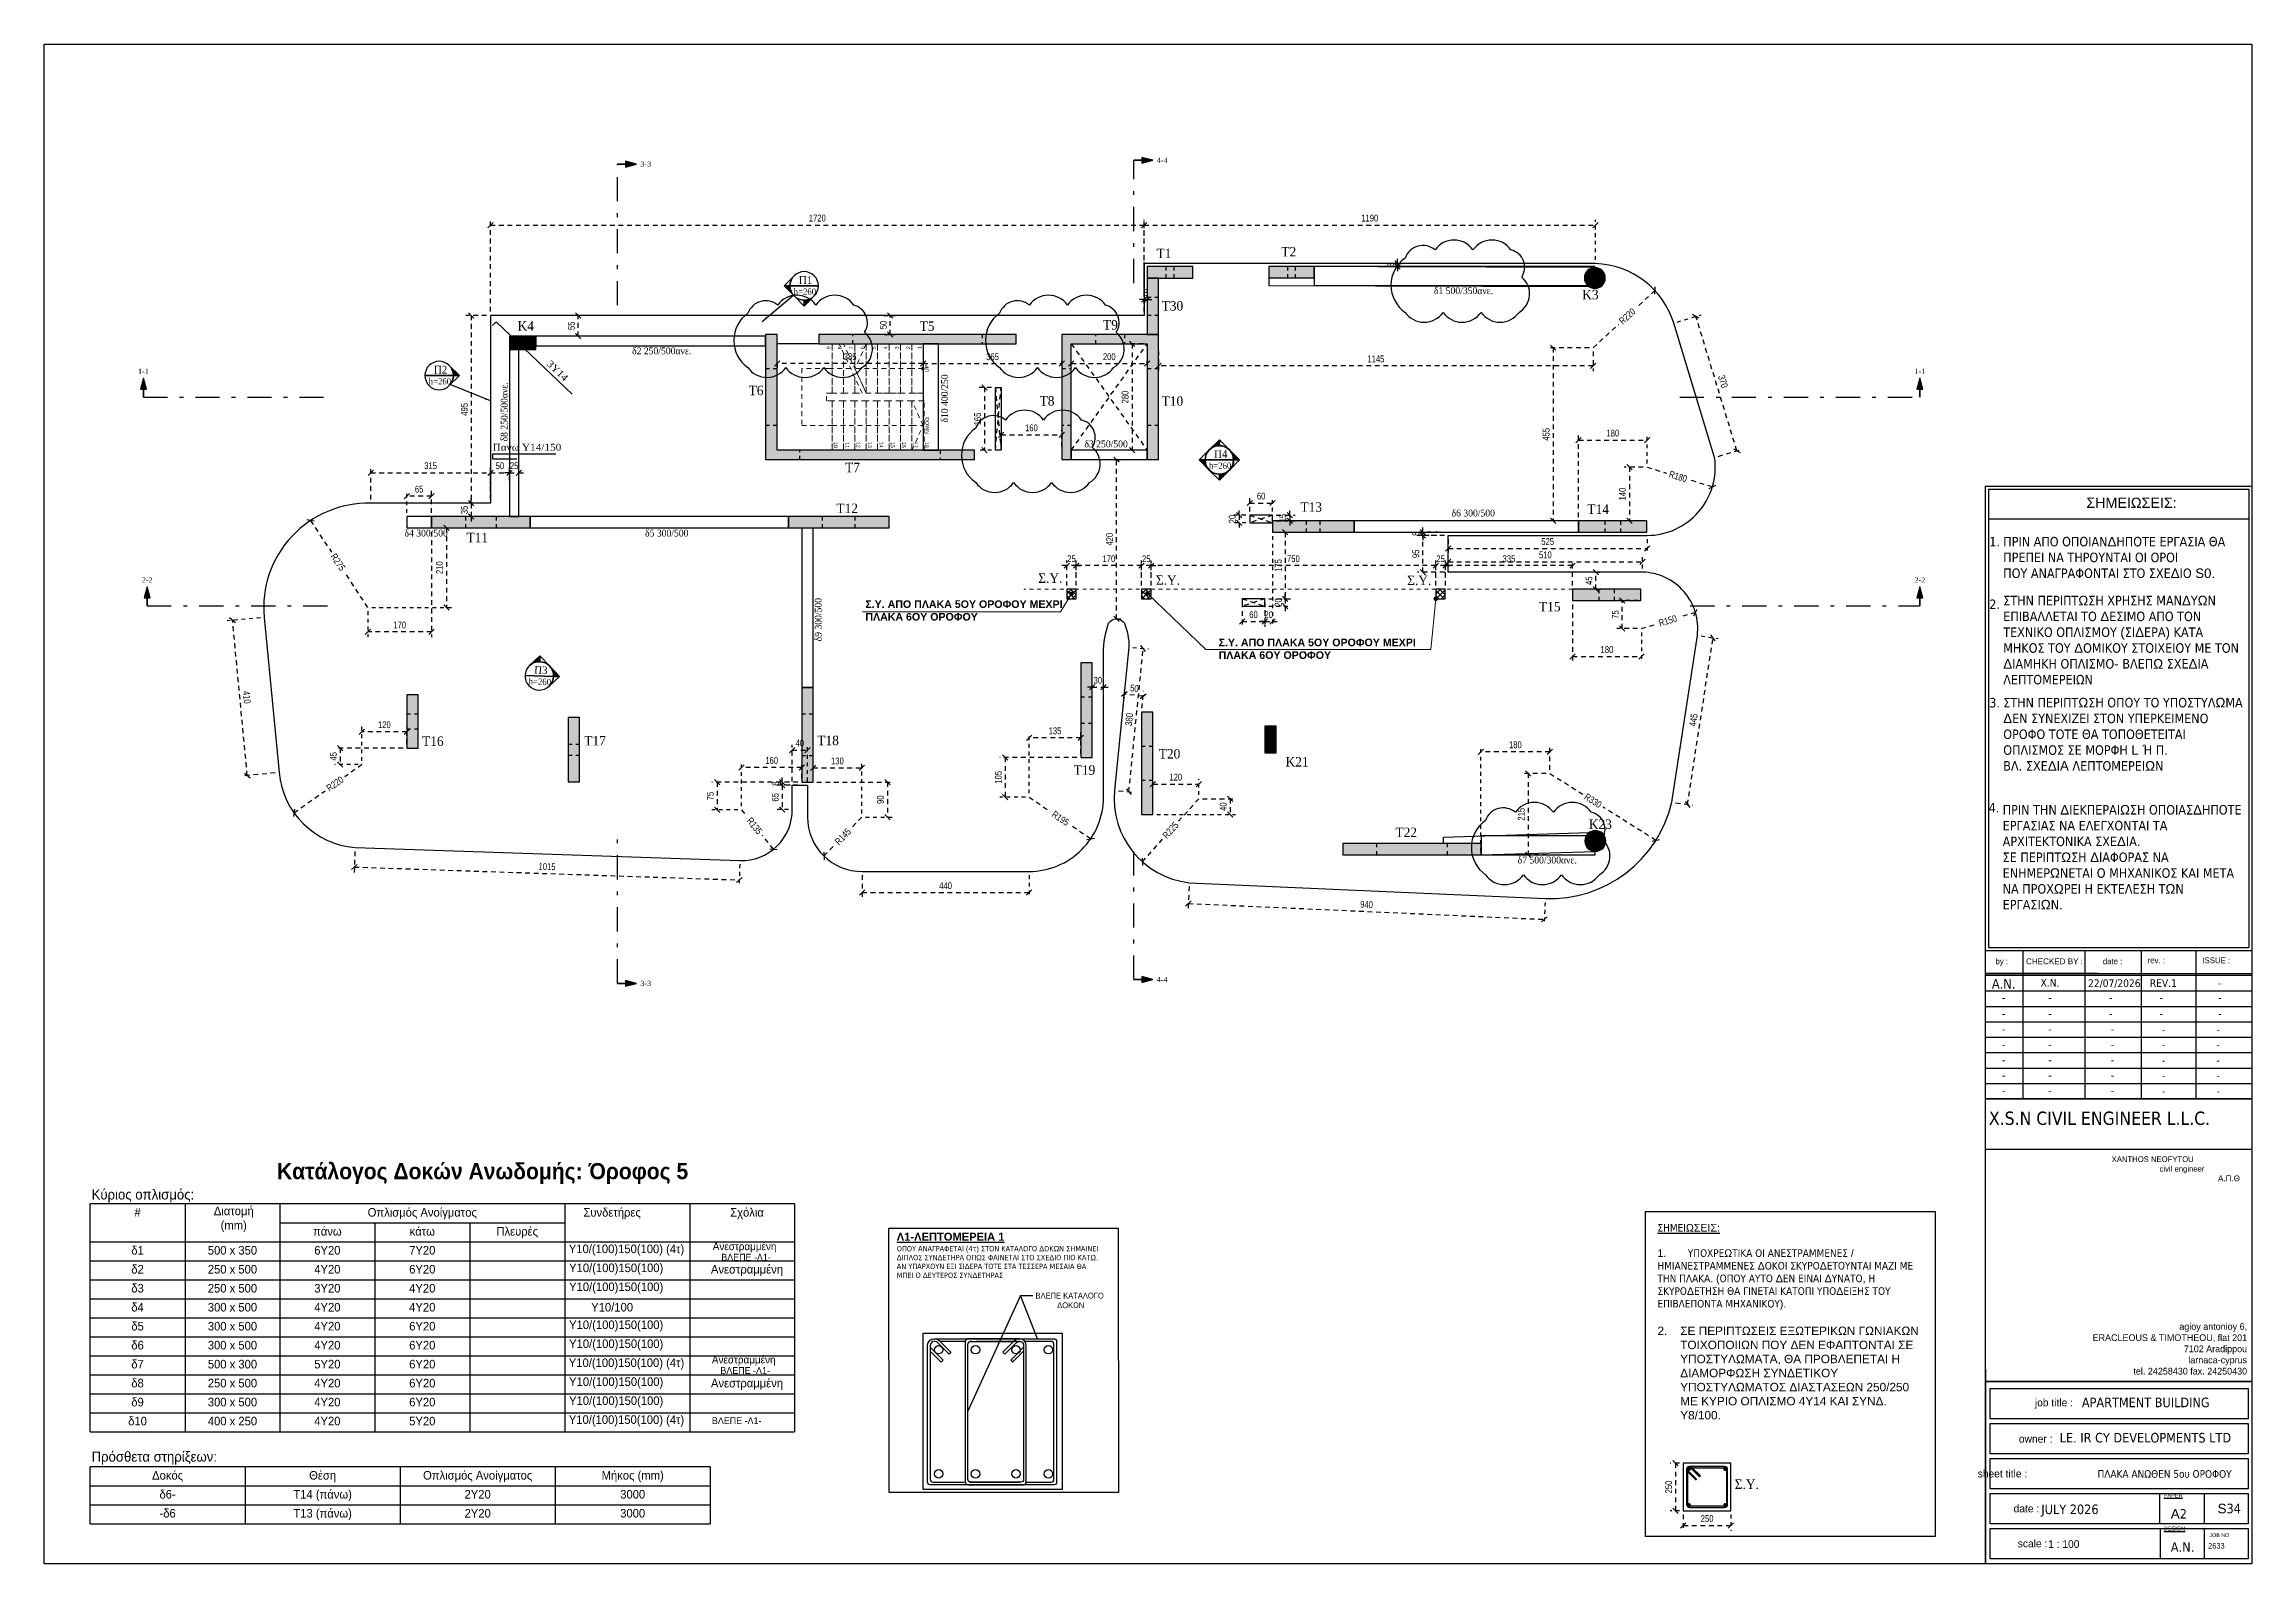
# Model space of a CAD drawing. Header units: millimetres. Extents: x -2171 to 1563, y -1758 to -1505.
# Drawn here: x 331.7 to 389.9, y -1630.3 to -1590.2 of the extents above; entities that cross this region are included whole.
import ezdxf
from ezdxf.enums import TextEntityAlignment as Align

# ---------------------------------------------------------------- set-up
doc = ezdxf.new("R2010")
doc.units = ezdxf.units.MM
doc.header["$PDMODE"] = 32
for name, pattern in [('DASHDOT', [25.4, 12.7, -6.35, 0, -6.35]), ('DASHED2', [0.375, 0.25, -0.125]), ('DOT', [0.025, 0, -0.025]), ('HIDDEN', [0.375, 0.25, -0.125]), ('HIDDEN2', [0.1875, 0.125, -0.0625])]:
    doc.linetypes.add(name, pattern=pattern)
doc.layers.get('Defpoints').update_dxf_attribs({"color": 6})
for name, color, linetype in [('-S-A3 PAGE', 3, 'Continuous'), ('-S_TEXT', 3, 'Continuous'), ('AM_5', 7, 'Continuous'), ('ANOIGMATA', 7, 'Continuous'), ('athinas comments', 10, 'Continuous'), ('Col_Det_1', 7, 'Continuous'), ('Col_Det_3', 7, 'Continuous'), ('Col_Det_Fill_3', 7, 'Continuous'), ('DIASTASEIS', 7, 'Continuous'), ('Fill_Col', 7, 'Continuous'), ('Fill_Col_1', 8, 'Continuous'), ('Geo_Beam', 7, 'Continuous'), ('Geo_Beam_0', 94, 'Continuous'), ('Geo_Col', 7, 'Continuous'), ('Geo_Lines', 7, 'Continuous'), ('Lines', 7, 'Continuous'), ('pinakaki', 153, 'Continuous'), ('Rods_Slab_0', 7, 'Continuous'), ('Sect_Line_Symbol', 7, 'Continuous'), ('STAIRS', 9, 'Continuous'), ('SY', 94, 'Continuous'), ('Text_Beam', 7, 'Continuous'), ('Text_Col_-1', 7, 'Continuous'), ('Text_Col_1', 7, 'Continuous'), ('Text_Reinf_Slab_0', 7, 'Continuous'), ('Text_Slab', 7, 'Continuous'), ('Texts', 7, 'Continuous')]:
    doc.layers.add(name, color=color, linetype=linetype)
doc.layers.add('A-ANNO-DIMS', color=1, linetype='Continuous', lineweight=9)
doc.layers.add('TEXT', color=20, linetype='Continuous', lineweight=13)
doc.styles.add('1-100', font='arial.ttf', dxfattribs={"width": 0.8})
doc.styles.add('ag', font='arial.ttf', dxfattribs={"height": 0.25})
doc.styles.add('GENERATED_STYLE_1', font='arial.ttf')
doc.styles.add('S1Arl27188_b_934_161', font='arial.ttf', dxfattribs={"width": 0.933629, "height": 2.71875})
doc.styles.add('S1Arl31900_b_934_161', font='arial.ttf', dxfattribs={"width": 0.933629, "height": 3.19})
doc.styles.add('S1Arl51040_B_934_161', font='', dxfattribs={"width": 0.933629, "height": 5.104})
doc.styles.add('S1TmsNwRmn1088_b_934_161', font='times.ttf', dxfattribs={"width": 0.933629, "height": 0.10875})
doc.styles.add('S1TmsNwRmn11_b_1089_161', font='times.ttf', dxfattribs={"width": 1.089234, "height": 0.001087})
doc.styles.add('S1TmsNwRmn11_b_934_161', font='times.ttf', dxfattribs={"width": 0.933629, "height": 0.001087})
doc.styles.add('S1TmsNwRmn1359_b_934_161', font='times.ttf', dxfattribs={"width": 0.933629, "height": 0.135937})
doc.styles.get("Standard").update_dxf_attribs({"font": 'tahoma.ttf'})
doc.styles.get('S1Arl51040_B_934_161').set_extended_font_data('Arial', bold=True)
doc.dimstyles.new('CHRISTOFOROS', dxfattribs={"dimscale": 0.2, "dimtxt": 0.25, "dimasz": 0.6, "dimexe": 0, "dimexo": 0, "dimgap": 0, "dimtad": 0, "dimdec": 0, "dimlfac": 100, "dimzin": 0, "dimdsep": 46, "dimtxsty": 'ag', "dimblk": 'ARCHTICK', "dimcen": 0, "dimclrd": 256, "dimclre": 256, "dimclrt": 1, "dimaunit": 1, "dimadec": 0, "dimazin": 0, "dimtfac": 1, "dimtdec": 0, "dimtofl": 0, "dimtmove": 0, "dimatfit": 3, "dimfxl": 1, "dimtolj": 1, "dimtzin": 0, "dimlwd": -1, "dimlwe": -1, "dimarcsym": 0})
doc.dimstyles.new('Copy of 1-100', dxfattribs={"dimtxt": 0.18, "dimasz": 0.14, "dimexe": 0.14, "dimexo": 0.1, "dimgap": 0.09, "dimtad": 1, "dimdec": 0, "dimlfac": 100, "dimrnd": 5, "dimzin": 5, "dimdsep": 46, "dimtxsty": '1-100', "dimblk": 'OBLIQUE', "dimcen": 0.09, "dimclrd": 1, "dimclre": 1, "dimclrt": 2, "dimadec": 0, "dimazin": 0, "dimtfac": 1, "dimtdec": 0, "dimtix": 1, "dimtmove": 2, "dimatfit": 3, "dimfxl": 5, "dimfxlon": 1, "dimtolj": 1, "dimtzin": 5, "dimarcsym": 0})
doc.dimstyles.new('dim 1-20', dxfattribs={"dimtxt": 0.18, "dimasz": 0.14, "dimexe": 0.14, "dimexo": 0.1, "dimgap": 0.09, "dimtad": 1, "dimdec": 0, "dimlfac": 200, "dimzin": 5, "dimdsep": 46, "dimtxsty": '1-100', "dimblk": 'OBLIQUE', "dimcen": 0.09, "dimclrd": 1, "dimclre": 1, "dimclrt": 2, "dimadec": 0, "dimazin": 0, "dimtfac": 1, "dimtdec": 0, "dimtix": 1, "dimtmove": 2, "dimatfit": 3, "dimldrblk": 'OBLIQUE', "dimfxl": 5, "dimfxlon": 1, "dimtolj": 1, "dimtzin": 5, "dimarcsym": 0})

msp = doc.modelspace()

# ---------------------------------------------------------------- texts
at = {"layer": '-S_TEXT', "char_height": 0.2, "attachment_point": 1}
for insert in [(353.3784, -1604.9056, 0), (362.6826, -1605.9147, 0)]:
    msp.add_mtext_dynamic_manual_height_columns('\\A1;\\pxql;{\\fArial|b1|i0|c161|p34;Σ.Υ. ΑΠΟ ΠΛΑΚΑ \\fArial|b1|i0|c0|p34;5\\fArial|b1|i0|c161|p34;ΟΥ ΟΡΟΦΟΥ ΜΕΧΡΙ \\PΠΛΑΚΑ \\fArial|b1|i0|c0|p34;6\\fArial|b1|i0|c161|p34;ΟΥ ΟΡΟΦΟΥ}', width=9.978535, gutter_width=1.2, heights=[1.0598], dxfattribs=dict(at, insert=insert))
at = {"layer": '-S_TEXT', "linetype": 'Continuous', "ltscale": 0.5, "insert": (374.2407, -1621.3388), "char_height": 0.2, "attachment_point": 1}
msp.add_mtext_dynamic_manual_height_columns('\\pxql;{\\LΣΗΜΕΙ\\fArial|b0|i0|c186|p34;Ω\\fArial|b0|i0|c161|p34;ΣΕΙΣ\\fArial|b0|i0|c186|p34;:\\P\\l\\P\\pi-3,l3,t3;1.^I}ΥΠΟΧΡΕ{\\fArial|b0|i0|c186|p34;Ω}ΤΙΚΑ ΟΙ ΑΝΕΣΤΡΑΜΜΕΝΕΣ {\\fArial|b0|i0|c186|p34;/ }ΗΜΙΑΝΕΣΤΡΑΜΜΕΝΕΣ {\\fArial|b0|i0|c186|p34;Δ}ΟΚΟΙ ΣΚΥΡΟ{\\fArial|b0|i0|c186|p34;Δ}ΕΤΟΥΝΤΑΙ ΜΑΖΙ ΜΕ ΤΗΝ ΠΛΑΚΑ{\\fArial|b0|i0|c186|p34;. (}ΟΠΟΥ ΑΥΤΟ {\\fArial|b0|i0|c186|p34;Δ}ΕΝ ΕΙΝΑΙ {\\fArial|b0|i0|c186|p34;Δ}ΥΝΑΤΟ{\\fArial|b0|i0|c186|p34;, }Η ΣΚΥΡΟ{\\fArial|b0|i0|c186|p34;Δ}ΕΤΗΣΗ ΘΑ ΓΙΝΕΤΑΙ ΚΑΤΟΠΙ ΥΠΟ{\\fArial|b0|i0|c186|p34;Δ}ΕΙΞΗΣ ΤΟΥ ΕΠΙΒΛΕΠΟΝΤΑ ΜΗΧΑΝΙΚΟΥ{\\fArial|b0|i0|c186|p34;).\\P\\pi0,l0,tz;\\A1;\\fArial|b0|i0|c161|p34;\\H1.11111x;\\P\\pi-3,l3,t3;2.^IΣΕ ΠΕΡΙΠΤ\\fArial|b0|i0|c186|p34;Ω\\fArial|b0|i0|c161|p34;ΣΕΙΣ ΕΞ\\fArial|b0|i0|c186|p34;Ω\\fArial|b0|i0|c161|p34;ΤΕΡΙΚ\\fArial|b0|i0|c186|p34;Ω\\fArial|b0|i0|c161|p34;Ν Γ\\fArial|b0|i0|c186|p34;Ω\\fArial|b0|i0|c161|p34;ΝΙΑΚ\\fArial|b0|i0|c186|p34;Ω\\fArial|b0|i0|c161|p34;Ν ΤΟΙΧΟΠΟΙΙ\\fArial|b0|i0|c186|p34;Ω\\fArial|b0|i0|c161|p34;Ν ΠΟΥ \\fArial|b0|i0|c186|p34;Δ\\fArial|b0|i0|c161|p34;ΕΝ ΕΦΑΠΤΟΝΤΑΙ ΣΕ ΥΠΟΣΤΥΛ\\fArial|b0|i0|c186|p34;Ω\\fArial|b0|i0|c161|p34;ΜΑΤΑ\\fArial|b0|i0|c186|p34;, \\fArial|b0|i0|c161|p34;ΘΑ ΠΡΟΒΛΕΠΕΤΑΙ Η \\fArial|b0|i0|c186|p34;Δ\\fArial|b0|i0|c161|p34;ΙΑΜΟΡΦ\\fArial|b0|i0|c186|p34;Ω\\fArial|b0|i0|c161|p34;ΣΗ ΣΥΝ\\fArial|b0|i0|c186|p34;Δ\\fArial|b0|i0|c161|p34;ΕΤΙΚΟΥ ΥΠΟΣΤΥΛ\\fArial|b0|i0|c186|p34;Ω\\fArial|b0|i0|c161|p34;ΜΑΤΟΣ \\fArial|b0|i0|c186|p34;Δ\\fArial|b0|i0|c161|p34;ΙΑΣΤΑΣΕ\\fArial|b0|i0|c186|p34;Ω\\fArial|b0|i0|c161|p34;Ν \\fArial|b0|i0|c186|p34;250/250\\fArial|b0|i0|c161|p34; ΜΕ ΚΥΡΙΟ ΟΠΛΙΣΜΟ \\fArial|b0|i0|c186|p34;4\\fArial|b0|i0|c161|p34;Υ\\fArial|b0|i0|c186|p34;14\\fArial|b0|i0|c161|p34; ΚΑΙ ΣΥΝ\\fArial|b0|i0|c186|p34;Δ. \\fArial|b0|i0|c161|p34;Υ\\fArial|b0|i0|c186|p34;8/100.}', width=7.052977, gutter_width=1, heights=[0], dxfattribs=at)
at = {"layer": '-S_TEXT', "ltscale": 5, "insert": (388.9942, -1628.7101), "char_height": 0.252344, "attachment_point": 1}
msp.add_mtext_dynamic_manual_height_columns('{\\fArial|b0|i0|c186|p34;S}34', width=10.893157, gutter_width=1, heights=[0], dxfattribs=at)
at = {"layer": '-S_TEXT', "ltscale": 5, "insert": (384.4546, -1629.6709), "char_height": 0.201875, "width": 3.338181, "attachment_point": 1}
msp.add_mtext('{\\fBankGothic Lt BT|b0|i0|c161|p34;\\C7; 1 : \\fBankGothic Lt BT|b0|i0|c0|p34;10\\fBankGothic Lt BT|b0|i0|c161|p34;0}', dxfattribs=at)
at = {"layer": 'A-ANNO-DIMS', "color": 7, "linetype": 'Continuous', "insert": (385.8331, -1627.8249), "char_height": 0.2, "width": 4.491897, "attachment_point": 1}
msp.add_mtext('ΠΛΑΚΑ ΑΝΩΘΕΝ 5ου ΟΡΟΦΟΥ', dxfattribs=at)
at = {"layer": 'Sect_Line_Symbol', "color": 2, "style": 'S1TmsNwRmn1359_b_934_161', "width": 0.933629}
for s, p in [('3-3', (347.4516, -1593.4102)), ('4-4', (361.0516, -1593.3102)), ('3-3', (347.4516, -1614.9987)), ('4-4', (361.0516, -1614.8987))]:
    msp.add_text(s, height=0.13594, dxfattribs=at).set_placement(p, align=Align.MIDDLE_LEFT)
for s, p in [('1-1', (334.3633, -1598.7987)), ('1-1', (381.1516, -1598.7987)), ('2-2', (334.4633, -1604.2987)), ('2-2', (381.1516, -1604.2987))]:
    msp.add_text(s, height=0.13594, dxfattribs=at).set_placement(p, align=Align.TOP_CENTER)
at = {"layer": 'STAIRS', "color": 8, "linetype": 'HIDDEN2', "lineweight": 13, "char_height": 0.1, "attachment_point": 4, "style": 'GENERATED_STYLE_1'}
for s, insert, rotation in [('\\A1;{\\pql;\\fArial|b0|i0|c0|p0;\\W1.000000;9}', (352.4068, -1598.29), 90), ('\\A1;{\\pql;\\fArial|b0|i0|c0|p0;\\W1.000000;8}', (352.7068, -1598.29), 90), ('\\A1;{\\pql;\\fArial|b0|i0|c0|p0;\\W1.000000;7}', (353.006, -1598.29), 90), ('\\A1;{\\pql;\\fArial|b0|i0|c0|p0;\\W1.000000;6}', (353.3068, -1598.29), 90), ('\\A1;{\\pql;\\fArial|b0|i0|c0|p0;\\W1.000000;5}', (353.6068, -1598.29), 90), ('\\A1;{\\pql;\\fArial|b0|i0|c0|p0;\\W1.000000;4}', (353.906, -1598.29), 90), ('\\A1;{\\pql;\\fArial|b0|i0|c0|p0;\\W1.000000;3}', (354.2069, -1598.29), 90), ('\\A1;{\\pql;\\fArial|b0|i0|c0|p0;\\W1.000000;2}', (354.506, -1598.29), 90), ('\\A1;{\\pql;\\fArial|b0|i0|c0|p0;\\W1.000000;1}', (354.806, -1598.29), 90), ('\\A1;{\\pql;\\fArial|b0|i0|c0|p0;\\W1.000000;UP}', (354.9968, -1598.8939), 90), ('\\A1;{\\pql;\\fArial|b0|i0|c0|p0;\\W1.000000;DOWN}', (355.0066, -1600.0816), 270), ('\\A1;{\\pql;\\fArial|b0|i0|c0|p0;\\W1.000000;10}', (352.5966, -1600.7311), 270), ('\\A1;{\\pql;\\fArial|b0|i0|c0|p0;\\W1.000000;11}', (352.8974, -1600.7413), 270), ('\\A1;{\\pql;\\fArial|b0|i0|c0|p0;\\W1.000000;12}', (353.1974, -1600.7311), 270), ('\\A1;{\\pql;\\fArial|b0|i0|c0|p0;\\W1.000000;13}', (353.4965, -1600.7311), 270), ('\\A1;{\\pql;\\fArial|b0|i0|c0|p0;\\W1.000000;14}', (353.7974, -1600.7311), 270), ('\\A1;{\\pql;\\fArial|b0|i0|c0|p0;\\W1.000000;15}', (354.0966, -1600.7311), 270), ('\\A1;{\\pql;\\fArial|b0|i0|c0|p0;\\W1.000000;16}', (354.3966, -1600.7311), 270), ('\\A1;{\\pql;\\fArial|b0|i0|c0|p0;\\W1.000000;17}', (354.6974, -1600.7311), 270), ('\\A1;{\\pql;\\fArial|b0|i0|c0|p0;\\W1.000000;18}', (354.9966, -1600.7311), 270)]:
    msp.add_mtext(s, dxfattribs=dict(at, insert=insert, rotation=rotation))
at = {"layer": 'Text_Beam', "color": 3, "style": 'S1TmsNwRmn1088_b_934_161', "width": 0.933629}
for s, rotation, p in [(' δ1 500/350ανε.', 360, (368.2904, -1596.8358)), (' δ10 400/250', 90, (355.5539, -1600.2839)), (' δ8 250/500ανε.', 90, (343.9558, -1600.7823)), (' δ6 300/500', 360, (368.7549, -1602.6958)), (' δ9 300/500', 90, (352.2267, -1606.0498))]:
    msp.add_text(s, height=0.18, rotation=rotation, dxfattribs=at).set_placement(p)
for s, p in [(' δ2 250/500ανε.', (347.1706, -1598.421)), (' δ3 250/500', (359.0845, -1600.8737)), (' δ4 300/500', (341.1757, -1603.2237)), (' δ5 300/500', (347.5128, -1603.2237)), (' δ7 500/300ανε.', (370.4956, -1611.8386))]:
    msp.add_text(s, height=0.18, dxfattribs=at).set_placement(p)
at = {"layer": 'Text_Col_-1', "color": 200, "style": 'S1TmsNwRmn11_b_934_161', "width": 0.933629}
for s, p in [('T1', (361.0469, -1595.8891)), ('T2', (364.3346, -1595.8443)), ('K3', (372.2595, -1596.9744)), ('T30', (361.1814, -1597.2705)), ('K4', (344.2183, -1597.798)), ('T5', (354.8068, -1597.8062)), ('T9', (359.6378, -1597.771)), ('T6', (350.304, -1599.4995)), ('T8', (357.9674, -1599.7736)), ('T10', (361.1818, -1599.7772)), ('T7', (352.8447, -1601.5319)), ('T12', (352.6157, -1602.6072)), ('T13', (364.8369, -1602.5728)), ('T14', (372.3949, -1602.6286)), ('T11', (342.8726, -1603.3761)), ('T15', (371.1206, -1605.196)), ('T16', (341.7023, -1608.7425)), ('T17', (345.9755, -1608.7299)), ('T18', (352.113, -1608.7222)), ('T20', (361.1053, -1609.0745)), ('T19', (358.8658, -1609.5013)), ('K21', (364.4456, -1609.2853)), ('K23', (372.4326, -1610.9293)), ('T22', (367.3398, -1611.1447))]:
    msp.add_text(s, height=0.25, dxfattribs=at).set_placement(p)
at = {"layer": 'Text_Col_1', "color": 200, "style": 'S1TmsNwRmn11_b_934_161', "width": 0.933629}
for p in [(357.9323, -1604.4455), (361.03, -1604.4961), (367.6484, -1604.5035), (376.2748, -1628.321)]:
    msp.add_text('Σ.Υ.', height=0.25, dxfattribs=at).set_placement(p)
at = {"layer": 'Text_Reinf_Slab_0', "color": 7, "style": 'S1TmsNwRmn11_b_1089_161', "width": 1.089234}
msp.add_text('3Y14', height=0.18, rotation=316.449041, dxfattribs=at).set_placement((344.9693, -1598.6935))
msp.add_text('Πανω Y14/150', height=0.18, dxfattribs=at).set_placement((343.5609, -1600.9603))
at = {"layer": 'Text_Slab', "color": 5, "style": 'S1TmsNwRmn1088_b_934_161', "width": 0.933629}
for p in [(351.4908, -1596.8522, 24.975), (341.8775, -1599.2145, 16.65), (362.4267, -1601.4384, 16.65)]:
    msp.add_text('h=260', height=0.16312, dxfattribs=at).set_placement(p)
at = {"layer": 'Text_Slab', "color": 174, "style": 'S1TmsNwRmn1359_b_934_161', "width": 0.933629}
for s, p in [('   Π1', (351.4117, -1596.5672, 24.975)), ('   Π2', (341.7984, -1598.9295, 16.65)), ('   Π4', (362.3476, -1601.1534, 16.65))]:
    msp.add_text(s, height=0.20391, dxfattribs=at).set_placement(p)
at = {"layer": 'Text_Slab', "color": 5, "style": 'S1TmsNwRmn1088_b_934_161', "width": 0.933629}
msp.add_text('h=260', height=0.16312, rotation=358.105457, dxfattribs=at).set_placement((344.5074, -1607.12, 16.65))
at = {"layer": 'Text_Slab', "color": 174, "style": 'S1TmsNwRmn1359_b_934_161', "width": 0.933629}
msp.add_text('   Π3', height=0.20391, rotation=358.105457, dxfattribs=at).set_placement((344.4377, -1606.8326, 16.65))
at = {"layer": 'Texts', "color": 7, "style": 'S1Arl27188_b_934_161', "width": 0.933629}
for s, height, p in [('#', 0.2266, (334.2083, -1621.1448)), ('Οπλισμός Ανοίγματος', 0.226562, (341.7083, -1621.1448)), ('Συνδετήρες', 0.22656, (346.7083, -1621.1448)), ('Σχόλια', 0.22656, (350.2604, -1621.1448)), ('πάνω', 0.22656, (339.2083, -1621.6448)), ('κάτω', 0.22656, (341.7083, -1621.6448)), ('Πλευρές', 0.22656, (344.2083, -1621.6448)), ('δ1', 0.22656, (334.2083, -1622.1448)), ('500 x 350', 0.22656, (336.7083, -1622.1448)), ('6Y20', 0.22656, (339.2083, -1622.1448)), (' 7Y20 ', 0.22656, (341.7083, -1622.1448)), ('Ανεστραμμένη', 0.2, (350.1972, -1622.0279)), ('δ2', 0.22656, (334.2083, -1622.6448)), ('250 x 500', 0.22656, (336.7083, -1622.6448)), ('4Y20', 0.22656, (339.2083, -1622.6448)), (' 6Y20 ', 0.22656, (341.7083, -1622.6448)), ('Ανεστραμμένη', 0.226562, (350.2604, -1622.6448)), ('δ3', 0.22656, (334.2083, -1623.1448)), ('δ4', 0.22656, (334.2083, -1623.6448)), ('300 x 500', 0.22656, (336.7083, -1623.6448)), ('250 x 500', 0.22656, (336.7083, -1623.1448)), ('4Y20', 0.22656, (339.2083, -1623.6448)), ('3Y20', 0.22656, (339.2083, -1623.1448)), (' 4Y20 ', 0.22656, (341.7083, -1623.1448)), (' 4Y20 ', 0.22656, (341.7083, -1623.6448)), ('Y10/100', 0.22656, (346.7083, -1623.6448)), ('δ5', 0.22656, (334.2083, -1624.1448)), ('300 x 500', 0.22656, (336.7083, -1624.1448)), ('4Y20', 0.22656, (339.2083, -1624.1448)), (' 6Y20 ', 0.22656, (341.7083, -1624.1448)), ('δ6', 0.22656, (334.2083, -1624.6448)), ('300 x 500', 0.22656, (336.7083, -1624.6448)), ('4Y20', 0.22656, (339.2083, -1624.6448)), (' 6Y20 ', 0.22656, (341.7083, -1624.6448)), ('δ7', 0.22656, (334.2083, -1625.1448)), ('500 x 300', 0.22656, (336.7083, -1625.1448)), ('5Y20', 0.22656, (339.2083, -1625.1448)), (' 6Y20 ', 0.22656, (341.7083, -1625.1448)), ('Ανεστραμμένη', 0.2, (350.1736, -1625.013)), ('δ8', 0.22656, (334.2083, -1625.6448)), ('250 x 500', 0.22656, (336.7083, -1625.6448)), ('4Y20', 0.22656, (339.2083, -1625.6448)), (' 6Y20 ', 0.22656, (341.7083, -1625.6448)), ('Ανεστραμμένη', 0.226562, (350.2604, -1625.6448)), ('δ9', 0.22656, (334.2083, -1626.1448)), ('300 x 500', 0.22656, (336.7083, -1626.1448)), ('4Y20', 0.22656, (339.2083, -1626.1448)), ('6Y20', 0.22656, (341.7083, -1626.1448)), ('δ10', 0.22656, (334.2083, -1626.6448)), ('400 x 250', 0.22656, (336.7083, -1626.6448)), ('4Y20', 0.22656, (339.2083, -1626.6448)), ('5Y20', 0.22656, (341.7083, -1626.6448)), ('Δοκός', 0.22656, (335, -1628.074)), ('Θέση', 0.22656, (339.0833, -1628.074)), ('Οπλισμός Ανοίγματος', 0.226562, (343.1667, -1628.074)), ('Μήκος (mm)', 0.22656, (347.25, -1628.074)), ('δ6-', 0.22656, (335, -1628.574)), ('Τ14 (πάνω)', 0.22656, (339.0833, -1628.574)), ('2Y20', 0.22656, (343.1667, -1628.574)), ('3000', 0.22656, (347.25, -1628.574)), ('-δ6', 0.22656, (335, -1629.074)), ('Τ13 (πάνω)', 0.22656, (339.0833, -1629.074)), ('2Y20', 0.22656, (343.1667, -1629.074)), ('3000', 0.22656, (347.25, -1629.074))]:
    msp.add_text(s, height=height, dxfattribs=at).set_placement(p, align=Align.CENTER)
at = {"layer": 'Texts', "color": 7}
for s, insert, char_height, width, attachment_point, style in [('Κατάλογος Δοκών Ανωδομής: Όροφος 5', (343.296, -1619.7335), 0.425333, 20.55, 2, 'S1Arl51040_B_934_161'), ('Κύριος οπλισμός:^M^J', (332.9975, -1620.4277), 0.265833, 20.55, 1, 'S1Arl31900_b_934_161'), ('Διατομή^M^J(mm)', (336.7417, -1620.8805), 0.226562, 2.5, 2, 'S1Arl27188_b_934_161'), ('Y10/(100)150(100) (4τ)', (347.0876, -1621.8805), 0.226562, 4.637964, 2, 'S1Arl27188_b_934_161'), ('ΒΛΕΠΕ -Λ1-', (350.2358, -1622.1241), 0.18, 2.45, 2, 'S1Arl27188_b_934_161'), ('Y10/(100)150(100)', (346.8151, -1622.3805), 0.226562, 2.5, 2, 'S1Arl27188_b_934_161'), ('Y10/(100)150(100)', (346.8151, -1622.8805), 0.226562, 2.5, 2, 'S1Arl27188_b_934_161'), ('Y10/(100)150(100)', (346.8151, -1623.8805), 0.226562, 2.5, 2, 'S1Arl27188_b_934_161'), ('Y10/(100)150(100)', (346.8151, -1624.3805), 0.226562, 2.5, 2, 'S1Arl27188_b_934_161'), ('Y10/(100)150(100) (4τ)', (347.0876, -1624.8805), 0.226562, 4.637964, 2, 'S1Arl27188_b_934_161'), ('ΒΛΕΠΕ -Λ1-', (350.2122, -1625.1092), 0.18, 2.45, 2, 'S1Arl27188_b_934_161'), ('Y10/(100)150(100)', (346.8151, -1625.3805), 0.226562, 2.5, 2, 'S1Arl27188_b_934_161'), ('Y10/(100)150(100) (4τ)', (347.0876, -1626.3805), 0.226562, 4.637964, 2, 'S1Arl27188_b_934_161'), ('Y10/(100)150(100)', (346.8151, -1625.8805), 0.226562, 2.5, 2, 'S1Arl27188_b_934_161'), ('ΒΛΕΠΕ -Λ1-', (349.9888, -1626.432), 0.18, 2.45, 2, 'S1Arl27188_b_934_161'), ('^M^JΠρόσθετα στηρίξεων:^M^J', (332.9975, -1626.8925), 0.265833, 20.55, 1, 'S1Arl31900_b_934_161')]:
    msp.add_mtext(s, dxfattribs=dict(at, insert=insert, char_height=char_height, width=width, attachment_point=attachment_point, style=style))

# ---------------------------------------------------------------- blocks, each defined once
blk = doc.blocks.new('Label_Όροφος 5-RC_XSN2633_1510')
at = {"layer": 'Text_Slab'}
for points in [[(-0.177, -0.177, -0.198912), (-0.25, 0), (-0.354, 0)], [(-0.177, 0.177, -0.198912), (0, 0.25), (0, 0.354)], [(0.177, 0.177, -0.198912), (0.25, 0), (0.354, 0)], [(0.177, -0.177, -0.198912), (0, -0.25), (0, -0.354)]]:
    blk.add_hatch(color=174, dxfattribs=at).paths.add_polyline_path(points)
at = {"layer": 'Text_Slab', "color": 174}
for points in [[(-0.25, 0, -0.198912), (-0.177, 0.177), (-0.354, 0)], [(-0.177, -0.177, -0.198912), (-0.25, 0), (-0.354, 0)], [(-0.25, 0, 0.414214), (0, -0.25, 0.414214), (0.25, 0, 0.414214), (0, 0.25, 0.414214)], [(-0.177, 0.177, -0.198912), (0, 0.25), (0, 0.354)], [(0, 0.25, -0.198912), (0.177, 0.177), (0, 0.354)], [(0.177, 0.177, -0.198912), (0.25, 0), (0.354, 0)], [(0, -0.25, -0.198912), (-0.177, -0.177), (0, -0.354)], [(0.177, -0.177, -0.198912), (0, -0.25), (0, -0.354)], [(0.25, 0, -0.198912), (0.177, -0.177), (0.354, 0)]]:
    blk.add_lwpolyline(points, format="xyb", close=True, dxfattribs=at)
blk.add_lwpolyline([(0.25, 0), (-0.25, 0)], close=True, dxfattribs=at)
blk = doc.blocks.new('Label_Όροφος 5-RC_XSN2633_1511')
at = {"layer": 'Text_Slab'}
blk.add_hatch(color=174, dxfattribs=at).paths.add_polyline_path([(0.177, 0.177, -0.198912), (0.25, 0), (0.354, 0)])
at = {"layer": 'Text_Slab', "color": 174}
for points in [[(-0.25, 0, 0.414214), (0, -0.25, 0.414214), (0.25, 0, 0.414214), (0, 0.25, 0.414214)], [(0.177, 0.177, -0.198912), (0.25, 0), (0.354, 0)], [(0.25, 0, -0.198912), (0.177, -0.177), (0.354, 0)]]:
    blk.add_lwpolyline(points, format="xyb", close=True, dxfattribs=at)
blk.add_lwpolyline([(0.25, 0), (-0.25, 0)], close=True, dxfattribs=at)
blk = doc.blocks.new('Label_Όροφος 5-RC_XSN2633_1512')
at = {"layer": 'Text_Slab'}
for points in [[(-0.171, 0.183, -0.198912), (0.008, 0.25), (0.012, 0.353)], [(0.183, 0.171, -0.198912), (0.25, -0.008), (0.353, -0.012)]]:
    blk.add_hatch(color=174, dxfattribs=at).paths.add_polyline_path(points)
at = {"layer": 'Text_Slab', "color": 174}
for points in [[(-0.25, 0.008, 0.414214), (-0.008, -0.25, 0.414214), (0.25, -0.008, 0.414214), (0.008, 0.25, 0.414214)], [(-0.171, 0.183, -0.198912), (0.008, 0.25), (0.012, 0.353)], [(0.008, 0.25, -0.198912), (0.183, 0.171), (0.012, 0.353)], [(0.183, 0.171, -0.198912), (0.25, -0.008), (0.353, -0.012)], [(0.25, -0.008, -0.198912), (0.171, -0.183), (0.353, -0.012)]]:
    blk.add_lwpolyline(points, format="xyb", close=True, dxfattribs=at)
blk.add_lwpolyline([(0.25, -0.008), (-0.25, 0.008)], close=True, dxfattribs=at)
blk = doc.blocks.new('Label_Όροφος 5-RC_XSN2633_1513')
at = {"layer": 'Text_Slab'}
for points in [[(-0.177, -0.177, -0.198912), (-0.25, 0), (-0.354, 0)], [(0.177, -0.177, -0.198912), (0, -0.25), (0, -0.354)]]:
    blk.add_hatch(color=174, dxfattribs=at).paths.add_polyline_path(points)
at = {"layer": 'Text_Slab', "color": 174}
for points in [[(-0.25, 0, -0.198912), (-0.177, 0.177), (-0.354, 0)], [(-0.177, -0.177, -0.198912), (-0.25, 0), (-0.354, 0)], [(-0.25, 0, 0.414214), (0, -0.25, 0.414214), (0.25, 0, 0.414214), (0, 0.25, 0.414214)], [(0, -0.25, -0.198912), (-0.177, -0.177), (0, -0.354)], [(0.177, -0.177, -0.198912), (0, -0.25), (0, -0.354)]]:
    blk.add_lwpolyline(points, format="xyb", close=True, dxfattribs=at)
blk.add_lwpolyline([(0.25, 0), (-0.25, 0)], close=True, dxfattribs=at)
blk = doc.blocks.new('_Oblique')
at = {"color": 0, "linetype": 'ByBlock', "lineweight": -2}
blk.add_line((-0.5, -0.5), (0.5, 0.5), dxfattribs=at)
blk = doc.blocks.new('*D302')
at = {"layer": 'A-ANNO-DIMS', "color": 1, "linetype": 'HIDDEN', "lineweight": -2, "ltscale": 0.5, "transparency": 16777216}
blk.add_line((360.702, -1598.149), (360.262, -1598.149), dxfattribs=at)
at = {"layer": 'A-ANNO-DIMS', "color": 1, "linetype": 'DASHED2', "lineweight": -2, "ltscale": 0.5, "transparency": 16777216}
blk.add_line((360.402, -1598.149), (360.402, -1600.949), dxfattribs=at)
at = {"layer": 'A-ANNO-DIMS', "color": 1, "linetype": 'HIDDEN2', "lineweight": -2, "ltscale": 0.5, "transparency": 16777216}
blk.add_line((360.701, -1600.949), (360.262, -1600.949), dxfattribs=at)
at = {"layer": 'Defpoints', "color": 0, "ltscale": 0.5, "transparency": 16777216}
for p in [(360.802, -1598.149), (360.402, -1600.949), (360.801, -1600.949)]:
    blk.add_point(p, dxfattribs=at)
at = {"layer": 'A-ANNO-DIMS', "color": 1, "lineweight": -2, "ltscale": 0.5, "transparency": 16777216, "xscale": 0.14, "yscale": 0.14, "zscale": 0.14}
for p, rotation in [((360.402, -1598.149), 90), ((360.402, -1600.949), 270)]:
    blk.add_blockref('_Oblique', p, dxfattribs=dict(at, rotation=rotation))
at = {"layer": 'A-ANNO-DIMS', "color": 2, "ltscale": 0.5, "transparency": 16777216, "insert": (360.22, -1599.549), "char_height": 0.18, "attachment_point": 5, "rotation": 90, "style": '1-100'}
blk.add_mtext('\\A1;280', dxfattribs=at)
blk = doc.blocks.new('*D303')
at = {"layer": 'A-ANNO-DIMS', "color": 1, "linetype": 'HIDDEN', "lineweight": -2, "ltscale": 0.5, "transparency": 16777216}
blk.add_line((354.902, -1598.639), (354.902, -1598.809), dxfattribs=at)
at = {"layer": 'A-ANNO-DIMS', "color": 1, "linetype": 'DASHED2', "lineweight": -2, "ltscale": 0.5, "transparency": 16777216}
blk.add_line((354.902, -1598.669), (358.552, -1598.669), dxfattribs=at)
at = {"layer": 'A-ANNO-DIMS', "color": 1, "linetype": 'HIDDEN2', "lineweight": -2, "ltscale": 0.5, "transparency": 16777216}
blk.add_line((358.552, -1598.699), (358.552, -1598.529), dxfattribs=at)
at = {"layer": 'Defpoints', "color": 0, "ltscale": 0.5, "transparency": 16777216}
for p in [(354.902, -1598.539), (358.552, -1598.669), (358.552, -1598.799)]:
    blk.add_point(p, dxfattribs=at)
at = {"layer": 'A-ANNO-DIMS', "color": 1, "lineweight": -2, "ltscale": 0.5, "transparency": 16777216, "xscale": 0.14, "yscale": 0.14, "zscale": 0.14, "rotation": 180}
blk.add_blockref('_Oblique', (354.902, -1598.669), dxfattribs=at)
at = {"layer": 'A-ANNO-DIMS', "color": 1, "lineweight": -2, "ltscale": 0.5, "transparency": 16777216, "xscale": 0.14, "yscale": 0.14, "zscale": 0.14}
blk.add_blockref('_Oblique', (358.552, -1598.669), dxfattribs=at)
at = {"layer": 'A-ANNO-DIMS', "color": 2, "ltscale": 0.5, "transparency": 16777216, "insert": (356.727, -1598.487), "char_height": 0.18, "attachment_point": 5, "style": '1-100'}
blk.add_mtext('\\A1;365', dxfattribs=at)
blk = doc.blocks.new('*D304')
at = {"layer": 'A-ANNO-DIMS', "color": 1, "linetype": 'HIDDEN', "lineweight": -2, "ltscale": 0.5, "transparency": 16777216}
blk.add_line((358.802, -1598.699), (358.802, -1598.529), dxfattribs=at)
at = {"layer": 'A-ANNO-DIMS', "color": 1, "linetype": 'DASHED2', "lineweight": -2, "ltscale": 0.5, "transparency": 16777216}
blk.add_line((358.802, -1598.669), (360.802, -1598.669), dxfattribs=at)
at = {"layer": 'A-ANNO-DIMS', "color": 1, "linetype": 'HIDDEN2', "lineweight": -2, "ltscale": 0.5, "transparency": 16777216}
blk.add_line((360.802, -1598.699), (360.802, -1598.529), dxfattribs=at)
at = {"layer": 'Defpoints', "color": 0, "ltscale": 0.5, "transparency": 16777216}
for p in [(358.802, -1598.799), (360.802, -1598.669), (360.802, -1598.799)]:
    blk.add_point(p, dxfattribs=at)
at = {"layer": 'A-ANNO-DIMS', "color": 1, "lineweight": -2, "ltscale": 0.5, "transparency": 16777216, "xscale": 0.14, "yscale": 0.14, "zscale": 0.14, "rotation": 180}
blk.add_blockref('_Oblique', (358.802, -1598.669), dxfattribs=at)
at = {"layer": 'A-ANNO-DIMS', "color": 1, "lineweight": -2, "ltscale": 0.5, "transparency": 16777216, "xscale": 0.14, "yscale": 0.14, "zscale": 0.14}
blk.add_blockref('_Oblique', (360.802, -1598.669), dxfattribs=at)
at = {"layer": 'A-ANNO-DIMS', "color": 2, "ltscale": 0.5, "transparency": 16777216, "insert": (359.802, -1598.487), "char_height": 0.18, "attachment_point": 5, "style": '1-100'}
blk.add_mtext('\\A1;200', dxfattribs=at)
blk = doc.blocks.new('*D307')
at = {"layer": 'A-ANNO-DIMS', "color": 1, "linetype": 'HIDDEN', "lineweight": -2, "ltscale": 0.5, "transparency": 16777216}
blk.add_line((363.502, -1602.563), (363.502, -1602.201), dxfattribs=at)
at = {"layer": 'A-ANNO-DIMS', "color": 1, "linetype": 'DASHED2', "lineweight": -2, "ltscale": 0.5, "transparency": 16777216}
blk.add_line((363.502, -1602.341), (364.102, -1602.341), dxfattribs=at)
at = {"layer": 'A-ANNO-DIMS', "color": 1, "linetype": 'HIDDEN2', "lineweight": -2, "ltscale": 0.5, "transparency": 16777216}
blk.add_line((364.102, -1602.563), (364.102, -1602.201), dxfattribs=at)
at = {"layer": 'Defpoints', "color": 0, "ltscale": 0.5, "transparency": 16777216}
for p in [(364.102, -1602.341), (363.502, -1602.663), (364.102, -1602.663)]:
    blk.add_point(p, dxfattribs=at)
at = {"layer": 'A-ANNO-DIMS', "color": 1, "lineweight": -2, "ltscale": 0.5, "transparency": 16777216, "xscale": 0.14, "yscale": 0.14, "zscale": 0.14, "rotation": 180}
blk.add_blockref('_Oblique', (363.502, -1602.341), dxfattribs=at)
at = {"layer": 'A-ANNO-DIMS', "color": 1, "lineweight": -2, "ltscale": 0.5, "transparency": 16777216, "xscale": 0.14, "yscale": 0.14, "zscale": 0.14}
blk.add_blockref('_Oblique', (364.102, -1602.341), dxfattribs=at)
at = {"layer": 'A-ANNO-DIMS', "color": 2, "ltscale": 0.5, "transparency": 16777216, "insert": (363.802, -1602.159), "char_height": 0.18, "attachment_point": 5, "style": '1-100'}
blk.add_mtext('\\A1;60', dxfattribs=at)
blk = doc.blocks.new('*D305')
at = {"layer": 'A-ANNO-DIMS', "color": 1, "linetype": 'DASHED2', "lineweight": -2, "ltscale": 0.5, "transparency": 16777216}
for p, q in [((364.556, -1602.663), (364.556, -1602.523)), ((364.556, -1602.663), (364.556, -1602.813)), ((364.556, -1602.813), (364.556, -1602.953))]:
    blk.add_line(p, q, dxfattribs=at)
at = {"layer": 'A-ANNO-DIMS', "color": 1, "linetype": 'HIDDEN2', "lineweight": -2, "ltscale": 0.5, "transparency": 16777216}
blk.add_line((364.201, -1602.813), (364.696, -1602.813), dxfattribs=at)
at = {"layer": 'A-ANNO-DIMS', "color": 1, "linetype": 'HIDDEN', "lineweight": -2, "ltscale": 0.5, "transparency": 16777216}
blk.add_line((364.202, -1602.663), (364.696, -1602.663), dxfattribs=at)
at = {"layer": 'Defpoints', "color": 0, "ltscale": 0.5, "transparency": 16777216}
for p in [(364.101, -1602.813), (364.102, -1602.663), (364.556, -1602.813)]:
    blk.add_point(p, dxfattribs=at)
at = {"layer": 'A-ANNO-DIMS', "color": 1, "lineweight": -2, "ltscale": 0.5, "transparency": 16777216, "xscale": 0.14, "yscale": 0.14, "zscale": 0.14}
for p, rotation in [((364.556, -1602.663), 270), ((364.556, -1602.813), 90)]:
    blk.add_blockref('_Oblique', p, dxfattribs=dict(at, rotation=rotation))
at = {"layer": 'A-ANNO-DIMS', "color": 2, "ltscale": 0.5, "transparency": 16777216, "insert": (364.374, -1602.738), "char_height": 0.18, "attachment_point": 5, "rotation": 90, "style": '1-100'}
blk.add_mtext('\\A1;15', dxfattribs=at)
blk = doc.blocks.new('*D308')
at = {"layer": 'A-ANNO-DIMS', "color": 1, "linetype": 'DASHED2', "lineweight": -2, "ltscale": 0.5, "transparency": 16777216}
for p, q in [((363.223, -1602.663), (363.223, -1602.523)), ((363.223, -1602.663), (363.223, -1602.863)), ((363.223, -1602.863), (363.223, -1603.003))]:
    blk.add_line(p, q, dxfattribs=at)
at = {"layer": 'A-ANNO-DIMS', "color": 1, "linetype": 'HIDDEN', "lineweight": -2, "ltscale": 0.5, "transparency": 16777216}
blk.add_line((363.402, -1602.663), (363.083, -1602.663), dxfattribs=at)
at = {"layer": 'A-ANNO-DIMS', "color": 1, "linetype": 'HIDDEN2', "lineweight": -2, "ltscale": 0.5, "transparency": 16777216}
blk.add_line((363.402, -1602.863), (363.083, -1602.863), dxfattribs=at)
at = {"layer": 'Defpoints', "color": 0, "ltscale": 0.5, "transparency": 16777216}
for p in [(363.223, -1602.863), (363.502, -1602.663), (363.502, -1602.863)]:
    blk.add_point(p, dxfattribs=at)
at = {"layer": 'A-ANNO-DIMS', "color": 1, "lineweight": -2, "ltscale": 0.5, "transparency": 16777216, "xscale": 0.14, "yscale": 0.14, "zscale": 0.14}
for p, rotation in [((363.223, -1602.663), 270), ((363.223, -1602.863), 90)]:
    blk.add_blockref('_Oblique', p, dxfattribs=dict(at, rotation=rotation))
at = {"layer": 'A-ANNO-DIMS', "color": 2, "ltscale": 0.5, "transparency": 16777216, "insert": (363.041, -1602.763), "char_height": 0.18, "attachment_point": 5, "rotation": 90, "style": '1-100'}
blk.add_mtext('\\A1;20', dxfattribs=at)
blk = doc.blocks.new('*D309')
at = {"layer": 'A-ANNO-DIMS', "color": 1, "linetype": 'HIDDEN', "lineweight": -2, "ltscale": 0.5, "transparency": 16777216}
blk.add_line((363.303, -1604.963), (363.303, -1605.607), dxfattribs=at)
at = {"layer": 'A-ANNO-DIMS', "color": 1, "linetype": 'HIDDEN2', "lineweight": -2, "ltscale": 0.5, "transparency": 16777216}
blk.add_line((363.902, -1604.963), (363.902, -1605.607), dxfattribs=at)
at = {"layer": 'A-ANNO-DIMS', "color": 1, "linetype": 'DASHED2', "lineweight": -2, "ltscale": 0.5, "transparency": 16777216}
blk.add_line((363.303, -1605.467), (363.902, -1605.467), dxfattribs=at)
at = {"layer": 'Defpoints', "color": 0, "ltscale": 0.5, "transparency": 16777216}
for p in [(363.303, -1604.863), (363.902, -1604.863), (363.902, -1605.467)]:
    blk.add_point(p, dxfattribs=at)
at = {"layer": 'A-ANNO-DIMS', "color": 1, "lineweight": -2, "ltscale": 0.5, "transparency": 16777216, "xscale": 0.14, "yscale": 0.14, "zscale": 0.14, "rotation": 180}
blk.add_blockref('_Oblique', (363.303, -1605.467), dxfattribs=at)
at = {"layer": 'A-ANNO-DIMS', "color": 1, "lineweight": -2, "ltscale": 0.5, "transparency": 16777216, "xscale": 0.14, "yscale": 0.14, "zscale": 0.14}
blk.add_blockref('_Oblique', (363.902, -1605.467), dxfattribs=at)
at = {"layer": 'A-ANNO-DIMS', "color": 2, "ltscale": 0.5, "transparency": 16777216, "insert": (363.602, -1605.285), "char_height": 0.18, "attachment_point": 5, "style": '1-100'}
blk.add_mtext('\\A1;60', dxfattribs=at)
blk = doc.blocks.new('*D306')
at = {"layer": 'A-ANNO-DIMS', "color": 1, "linetype": 'HIDDEN', "lineweight": -2, "ltscale": 0.5, "transparency": 16777216}
blk.add_line((364.201, -1603.113), (364.576, -1603.113), dxfattribs=at)
at = {"layer": 'A-ANNO-DIMS', "color": 1, "linetype": 'DASHED2', "lineweight": -2, "ltscale": 0.5, "transparency": 16777216}
blk.add_line((364.436, -1603.113), (364.436, -1604.863), dxfattribs=at)
at = {"layer": 'A-ANNO-DIMS', "color": 1, "linetype": 'HIDDEN2', "lineweight": -2, "ltscale": 0.5, "transparency": 16777216}
blk.add_line((364.002, -1604.863), (364.576, -1604.863), dxfattribs=at)
at = {"layer": 'Defpoints', "color": 0, "ltscale": 0.5, "transparency": 16777216}
for p in [(364.101, -1603.113), (363.902, -1604.863), (364.436, -1604.863)]:
    blk.add_point(p, dxfattribs=at)
at = {"layer": 'A-ANNO-DIMS', "color": 1, "lineweight": -2, "ltscale": 0.5, "transparency": 16777216, "xscale": 0.14, "yscale": 0.14, "zscale": 0.14}
for p, rotation in [((364.436, -1603.113), 90), ((364.436, -1604.863), 270)]:
    blk.add_blockref('_Oblique', p, dxfattribs=dict(at, rotation=rotation))
at = {"layer": 'A-ANNO-DIMS', "color": 2, "ltscale": 0.5, "transparency": 16777216, "insert": (364.254, -1603.988), "char_height": 0.18, "attachment_point": 5, "rotation": 90, "style": '1-100'}
blk.add_mtext('\\A1;175', dxfattribs=at)
blk = doc.blocks.new('*D310')
at = {"layer": 'A-ANNO-DIMS', "color": 1, "linetype": 'HIDDEN', "lineweight": -2, "ltscale": 0.5, "transparency": 16777216}
blk.add_line((364.002, -1604.863), (364.576, -1604.863), dxfattribs=at)
at = {"layer": 'A-ANNO-DIMS', "color": 1, "linetype": 'DASHED2', "lineweight": -2, "ltscale": 0.5, "transparency": 16777216}
for p, q in [((364.436, -1604.863), (364.436, -1604.723)), ((364.436, -1604.863), (364.436, -1605.063)), ((364.436, -1605.063), (364.436, -1605.203))]:
    blk.add_line(p, q, dxfattribs=at)
at = {"layer": 'A-ANNO-DIMS', "color": 1, "linetype": 'HIDDEN2', "lineweight": -2, "ltscale": 0.5, "transparency": 16777216}
blk.add_line((364.002, -1605.063), (364.576, -1605.063), dxfattribs=at)
at = {"layer": 'Defpoints', "color": 0, "ltscale": 0.5, "transparency": 16777216}
for p in [(363.902, -1604.863), (363.902, -1605.063), (364.436, -1605.063)]:
    blk.add_point(p, dxfattribs=at)
at = {"layer": 'A-ANNO-DIMS', "color": 1, "lineweight": -2, "ltscale": 0.5, "transparency": 16777216, "xscale": 0.14, "yscale": 0.14, "zscale": 0.14}
for p, rotation in [((364.436, -1604.863), 270), ((364.436, -1605.063), 90)]:
    blk.add_blockref('_Oblique', p, dxfattribs=dict(at, rotation=rotation))
at = {"layer": 'A-ANNO-DIMS', "color": 2, "ltscale": 0.5, "transparency": 16777216, "insert": (364.254, -1604.963), "char_height": 0.18, "attachment_point": 5, "rotation": 90, "style": '1-100'}
blk.add_mtext('\\A1;20', dxfattribs=at)
blk = doc.blocks.new('*D311')
at = {"layer": 'A-ANNO-DIMS', "color": 1, "linetype": 'HIDDEN2', "lineweight": -2, "ltscale": 0.5, "transparency": 16777216}
blk.add_line((364.101, -1603.213), (364.101, -1605.607), dxfattribs=at)
at = {"layer": 'A-ANNO-DIMS', "color": 1, "linetype": 'HIDDEN', "lineweight": -2, "ltscale": 0.5, "transparency": 16777216}
blk.add_line((363.902, -1604.963), (363.902, -1605.607), dxfattribs=at)
at = {"layer": 'A-ANNO-DIMS', "color": 1, "linetype": 'DASHED2', "lineweight": -2, "ltscale": 0.5, "transparency": 16777216}
for p, q in [((363.902, -1605.467), (363.762, -1605.467)), ((363.902, -1605.467), (364.101, -1605.467)), ((364.101, -1605.467), (364.241, -1605.467))]:
    blk.add_line(p, q, dxfattribs=at)
at = {"layer": 'Defpoints', "color": 0, "ltscale": 0.5, "transparency": 16777216}
for p in [(364.101, -1603.113), (363.902, -1604.863), (364.101, -1605.467)]:
    blk.add_point(p, dxfattribs=at)
at = {"layer": 'A-ANNO-DIMS', "color": 1, "lineweight": -2, "ltscale": 0.5, "transparency": 16777216, "xscale": 0.14, "yscale": 0.14, "zscale": 0.14}
blk.add_blockref('_Oblique', (363.902, -1605.467), dxfattribs=at)
at = {"layer": 'A-ANNO-DIMS', "color": 1, "lineweight": -2, "ltscale": 0.5, "transparency": 16777216, "xscale": 0.14, "yscale": 0.14, "zscale": 0.14, "rotation": 180}
blk.add_blockref('_Oblique', (364.101, -1605.467), dxfattribs=at)
at = {"layer": 'A-ANNO-DIMS', "color": 2, "ltscale": 0.5, "transparency": 16777216, "insert": (364.002, -1605.285), "char_height": 0.18, "attachment_point": 5, "style": '1-100'}
blk.add_mtext('\\A1;20', dxfattribs=at)
blk = doc.blocks.new('*D312')
at = {"layer": 'A-ANNO-DIMS', "color": 1, "linetype": 'HIDDEN', "lineweight": -2, "ltscale": 0.5, "transparency": 16777216}
blk.add_line((356.952, -1600.849), (356.952, -1600.403), dxfattribs=at)
at = {"layer": 'A-ANNO-DIMS', "color": 1, "linetype": 'DASHED2', "lineweight": -2, "ltscale": 0.5, "transparency": 16777216}
blk.add_line((356.952, -1600.543), (358.552, -1600.543), dxfattribs=at)
at = {"layer": 'A-ANNO-DIMS', "color": 1, "linetype": 'HIDDEN2', "lineweight": -2, "ltscale": 0.5, "transparency": 16777216}
blk.add_line((358.552, -1600.849), (358.552, -1600.403), dxfattribs=at)
at = {"layer": 'Defpoints', "color": 0, "ltscale": 0.5, "transparency": 16777216}
for p in [(358.552, -1600.543), (356.952, -1600.949), (358.552, -1600.949)]:
    blk.add_point(p, dxfattribs=at)
at = {"layer": 'A-ANNO-DIMS', "color": 1, "lineweight": -2, "ltscale": 0.5, "transparency": 16777216, "xscale": 0.14, "yscale": 0.14, "zscale": 0.14, "rotation": 180}
blk.add_blockref('_Oblique', (356.952, -1600.543), dxfattribs=at)
at = {"layer": 'A-ANNO-DIMS', "color": 1, "lineweight": -2, "ltscale": 0.5, "transparency": 16777216, "xscale": 0.14, "yscale": 0.14, "zscale": 0.14}
blk.add_blockref('_Oblique', (358.552, -1600.543), dxfattribs=at)
at = {"layer": 'A-ANNO-DIMS', "color": 2, "ltscale": 0.5, "transparency": 16777216, "insert": (357.752, -1600.361), "char_height": 0.18, "attachment_point": 5, "style": '1-100'}
blk.add_mtext('\\A1;160', dxfattribs=at)
blk = doc.blocks.new('*D313')
at = {"layer": 'A-ANNO-DIMS', "color": 1, "linetype": 'HIDDEN', "lineweight": -2, "ltscale": 0.5, "transparency": 16777216}
blk.add_line((356.702, -1599.299), (356.376, -1599.299), dxfattribs=at)
at = {"layer": 'A-ANNO-DIMS', "color": 1, "linetype": 'DASHED2', "lineweight": -2, "ltscale": 0.5, "transparency": 16777216}
blk.add_line((356.516, -1599.299), (356.516, -1600.949), dxfattribs=at)
at = {"layer": 'A-ANNO-DIMS', "color": 1, "linetype": 'HIDDEN2', "lineweight": -2, "ltscale": 0.5, "transparency": 16777216}
blk.add_line((356.702, -1600.949), (356.376, -1600.949), dxfattribs=at)
at = {"layer": 'Defpoints', "color": 0, "ltscale": 0.5, "transparency": 16777216}
for p in [(356.802, -1599.299), (356.516, -1600.949), (356.802, -1600.949)]:
    blk.add_point(p, dxfattribs=at)
at = {"layer": 'A-ANNO-DIMS', "color": 1, "lineweight": -2, "ltscale": 0.5, "transparency": 16777216, "xscale": 0.14, "yscale": 0.14, "zscale": 0.14}
for p, rotation in [((356.516, -1599.299), 90), ((356.516, -1600.949), 270)]:
    blk.add_blockref('_Oblique', p, dxfattribs=dict(at, rotation=rotation))
at = {"layer": 'A-ANNO-DIMS', "color": 2, "ltscale": 0.5, "transparency": 16777216, "insert": (356.334, -1600.124), "char_height": 0.18, "attachment_point": 5, "rotation": 90, "style": '1-100'}
blk.add_mtext('\\A1;165', dxfattribs=at)
blk = doc.blocks.new('PINAKAKI')
at = {"layer": '-S-A3 PAGE', "ltscale": 5}
blk.add_line((121995.588, -208359.262), (121988.733, -208359.262), dxfattribs=at)
at = {"color": 0}
for p, q in [((121988.65, -208358.392), (121988.65, -208373.351)), ((121988.65, -208358.392), (121995.67, -208358.392)), ((121988.733, -208358.475), (121988.733, -208370.548)), ((121988.733, -208358.475), (121995.588, -208358.475)), ((121995.588, -208358.475), (121995.588, -208370.548)), ((121995.67, -208358.392), (121995.669, -208370.631)), ((121988.649, -208370.631), (121995.669, -208370.631)), ((121988.732, -208370.548), (121995.587, -208370.548)), ((121989.64, -208370.631), (121989.64, -208374.541)), ((121991.28, -208374.541), (121991.28, -208370.631)), ((121992.766, -208374.541), (121992.766, -208370.631)), ((121994.208, -208374.541), (121994.208, -208370.631)), ((121991.624, -208371.24), (121988.651, -208371.24)), ((121988.651, -208371.24), (121995.67, -208371.24)), ((121995.67, -208371.291), (121988.651, -208371.291)), ((121995.67, -208371.24), (121995.67, -208371.291)), ((121995.67, -208375.87), (121988.651, -208375.87)), ((121988.651, -208381.659), (121988.651, -208386.792)), ((121988.774, -208382.974), (121988.774, -208382.175)), ((121988.774, -208383.895), (121988.774, -208383.096)), ((121988.774, -208384.816), (121988.774, -208384.018)), ((121988.774, -208385.738), (121988.774, -208384.939)), ((121988.774, -208386.659), (121988.774, -208385.861))]:
    blk.add_line(p, q, dxfattribs=at)
at = {"color": 3}
blk.add_line((121995.67, -208372.455), (121995.67, -208374.541), dxfattribs=at)
at = {"color": 0}
for points in [[(121988.651, -208370.631), (121995.67, -208370.631), (121995.67, -208374.541), (121988.651, -208374.541)], [(121988.651, -208370.631), (121995.67, -208370.631), (121995.67, -208374.541), (121988.651, -208374.541)], [(121988.651, -208374.541), (121995.67, -208374.541), (121995.67, -208381.988), (121988.651, -208381.988)], [(121988.651, -208381.988), (121995.67, -208381.988), (121995.67, -208386.792), (121988.651, -208386.792)]]:
    blk.add_lwpolyline(points, close=True, dxfattribs=at)
for points in [[(121988.651, -208371.697), (121995.67, -208371.697)], [(121988.651, -208372.103), (121995.67, -208372.103)], [(121988.651, -208372.51), (121995.67, -208372.51)], [(121988.651, -208372.916), (121995.67, -208372.916)], [(121988.651, -208373.322), (121995.67, -208373.322)], [(121988.651, -208373.728), (121995.67, -208373.728)], [(121988.651, -208374.135), (121995.67, -208374.135)], [(121988.774, -208382.175), (121995.574, -208382.175), (121995.574, -208382.974), (121988.774, -208382.974)], [(121988.774, -208383.096), (121995.574, -208383.096), (121995.574, -208383.895), (121988.774, -208383.895)], [(121988.774, -208384.018), (121995.574, -208384.018), (121995.574, -208384.816), (121988.774, -208384.816)], [(121988.774, -208384.939), (121995.574, -208384.939), (121995.574, -208385.738), (121988.774, -208385.738)], [(121993.239, -208384.939), (121993.239, -208385.738)], [(121994.417, -208384.939), (121994.417, -208385.738)], [(121988.774, -208385.861), (121995.574, -208385.861), (121995.574, -208386.659), (121988.774, -208386.659)], [(121993.259, -208385.861), (121993.259, -208386.659)], [(121994.417, -208385.861), (121994.417, -208386.659)]]:
    blk.add_lwpolyline(points, dxfattribs=at)
blk.add_lwpolyline([(121988.651, -208374.541), (121995.67, -208374.541)])
at = {"layer": '-S_TEXT', "color": 3}
for s, p in [('1.', (121988.755, -208359.983)), ('2.', (121988.755, -208361.633)), ('3.', (121988.755, -208364.226)), ('4.', (121988.739, -208366.994))]:
    blk.add_text(s, height=0.25, dxfattribs=at).set_placement(p)
at = {"layer": '-S_TEXT', "color": 3, "char_height": 0.25, "attachment_point": 1}
for s, insert in [('ΠΡΙΝ ΑΠΟ ΟΠΟΙΑΝ{\\fArial|b0|i0|c186|p34;Δ}ΗΠΟΤΕ ΕΡΓΑΣΙΑ ΘΑ ΠΡΕΠΕΙ ΝΑ ΤΗΡΟΥΝΤΑΙ ΟΙ ΟΡΟΙ\\PΠΟΥ ΑΝΑΓΡΑΦΟΝΤΑΙ ΣΤΟ ΣΧΕ{\\fArial|b0|i0|c186|p34;Δ}ΙΟ {\\fArial|b0|i0|c186|p34;S0.}', (121989.123, -208359.731)), ('ΣΤΗΝ ΠΕΡΙΠΤ{\\fArial|b0|i0|c186|p34;Ω}ΣΗ ΧΡΗΣΗΣ ΜΑΝ{\\fArial|b0|i0|c186|p34;Δ}Υ{\\fArial|b0|i0|c186|p34;Ω}Ν ΕΠΙΒΑΛΛΕΤΑΙ ΤΟ {\\fArial|b0|i0|c186|p34;Δ}ΕΣΙΜΟ ΑΠΟ ΤΟΝ ΤΕΧΝΙΚΟ ΟΠΛΙΣΜΟΥ {\\fArial|b0|i0|c186|p34;(}ΣΙ{\\fArial|b0|i0|c186|p34;Δ}ΕΡΑ{\\fArial|b0|i0|c186|p34;) }ΚΑΤΑ ΜΗΚΟΣ ΤΟΥ {\\fArial|b0|i0|c186|p34;Δ}ΟΜΙΚΟΥ ΣΤΟΙΧΕΙΟΥ ΜΕ ΤΟΝ {\\fArial|b0|i0|c186|p34;Δ}ΙΑΜΗΚΗ ΟΠΛΙΣΜΟ{\\fArial|b0|i0|c186|p34;- }ΒΛΕΠ{\\fArial|b0|i0|c186|p34;Ω }ΣΧΕ{\\fArial|b0|i0|c186|p34;Δ}ΙΑ ΛΕΠΤΟΜΕΡΕΙΩΝ', (121989.123, -208361.284)), ('ΣΤΗΝ ΠΕΡΙΠΤ{\\fArial|b0|i0|c186|p34;Ω}ΣΗ ΟΠΟΥ ΤΟ ΥΠΟΣΤΥΛ{\\fArial|b0|i0|c186|p34;Ω}ΜΑ {\\fArial|b0|i0|c186|p34;Δ}ΕΝ ΣΥΝΕΧΙΖΕΙ ΣΤΟΝ ΥΠΕΡΚΕΙΜΕΝΟ ΟΡΟΦΟ ΤΟΤΕ ΘΑ ΤΟΠΟΘΕΤΕΙΤΑΙ ΟΠΛΙΣΜΟΣ ΣΕ ΜΟΡΦΗ {\\fArial|b0|i0|c186|p34;L }Ή Π{\\fArial|b0|i0|c186|p34;.  \\P}ΒΛ{\\fArial|b0|i0|c186|p34;. }ΣΧΕ{\\fArial|b0|i0|c186|p34;Δ}Ι{\\fArial|b0|i0|c186|p34;A }ΛΕΠΤΟΜΕΡΕΙ{\\fArial|b0|i0|c186|p34;Ω}Ν', (121989.123, -208363.973)), ('ΠΡΙΝ ΤΗΝ {\\fArial|b0|i0|c186|p34;Δ}ΙΕΚΠΕΡΑΙ{\\fArial|b0|i0|c186|p34;Ω}ΣΗ ΟΠΟΙΑΣ{\\fArial|b0|i0|c186|p34;Δ}ΗΠΟΤΕ ΕΡΓΑΣΙΑΣ ΝΑ ΕΛΕΓΧΟΝΤΑΙ ΤΑ ΑΡΧΙΤΕΚΤΟΝΙΚΑ ΣΧΕ{\\fArial|b0|i0|c186|p34;Δ}ΙΑ{\\fArial|b0|i0|c186|p34;.\\P}ΣΕ ΠΕΡΙΠΤ{\\fArial|b0|i0|c186|p34;Ω}ΣΗ {\\fArial|b0|i0|c186|p34;Δ}ΙΑΦΟΡΑΣ ΝΑ ΕΝΗΜΕΡ{\\fArial|b0|i0|c186|p34;Ω}ΝΕΤΑΙ Ο ΜΗΧΑΝΙΚΟΣ ΚΑΙ ΜΕΤΑ ΝΑ ΠΡΟΧ{\\fArial|b0|i0|c186|p34;Ω}ΡΕΙ Η ΕΚΤΕΛΕΣΗ Τ{\\fArial|b0|i0|c186|p34;Ω}Ν ΕΡΓΑΣΙ{\\fArial|b0|i0|c186|p34;Ω}Ν{\\fArial|b0|i0|c186|p34;.}', (121989.107, -208366.797))]:
    blk.add_mtext_dynamic_manual_height_columns(s, width=6.38621, gutter_width=1, heights=[0], dxfattribs=dict(at, insert=insert))
at = {"layer": 'ANOIGMATA', "attachment_point": 1}
for s, insert, char_height, width in [('\\pi4.5494;{\\fBankGothic Lt BT|b0|i0|c0|p34;\\H1.5x;\\C7;XANTHOS NEOFYTOU\\P\\pi5.8103;civil engineer\\P\\pi7.351;\\fArial|b0|i0|c161|p34;Α.Π.Θ}', (121987.429, -208376.054), 0.10094, 7.9171), ('\\pxqr;{\\fBankGothic Lt BT|b0|i0|c161|p34;\\H1.1667x;\\C0;agioy antonioy 6,\\PERACLEOUS & TIMOTHEOU, flat 201\\P7102 Aradippou\\Plarnaca-cyprus\\Ptel. 24258430 fax. 24250430}', (121987.487, -208380.449), 0.15141, 8.05841), ('\\pxqr;{\\fBankGothic Lt BT|b0|i0|c0|p34;\\H1.5x;\\C7; \\H1.3333x; job title :}', (121987.622, -208382.441), 0.10094, 3.33818), ('\\A1;\\pxql;{\\H0.99983x;\\C7;APARTMENT BUILDING  \\H0.75013x;  }', (121991.193, -208382.412), 0.25234, 5.34758), ('\\pxqr;{\\fBankGothic Lt BT|b0|i0|c0|p34;\\H1.5x;\\C7; \\H1.3333x; owner :}', (121987.081, -208383.397), 0.10094, 3.33818), ('\\A1;{\\C7;LE. IR CY DEVELOPMENTS LTD  }', (121990.609, -208383.342), 0.2523, 5.34758), ('{\\fBankGothic Lt BT|b0|i0|c0|p34;\\C7;     sheet title :}', (121988.074, -208384.313), 0.20187, 3.33818), ('\\pxqr;{\\fBankGothic Lt BT|b0|i0|c0|p34;\\C7; date :}', (121986.733, -208385.234), 0.20187, 3.33818), ('{\\fTahoma|b0|i0|c0|p34;\\C7;JULY 2026}', (121990.127, -208385.229), 0.25234, 4.57511), ('\\pxi8.03;{\\fBankGothic Lt BT|b0|i0|c161|p34;\\H0.5x;\\L\\C7;PAPER\\H2x;\\l }', (121991.643, -208384.933), 0.2125, 3.51387), ('\\pxi8.03;{\\fBankGothic Lt BT|b0|i0|c0|p34;\\H0.5x;\\L\\C7;DESIGN\\H2x;\\l }', (121991.643, -208385.808), 0.2125, 3.51387), ('\\pxi8.03;{\\fBankGothic Lt BT|b0|i0|c0|p34;\\C7;JOB NO}', (121993.744, -208385.984), 0.10094, 3.33818), ('\\pxqr;{\\fBankGothic Lt BT|b0|i0|c0|p34;\\C7; scale :}', (121986.947, -208386.155), 0.20187, 3.33818), ('\\pxi8.03;{\\fBankGothic Lt BT|b0|i0|c161|p34;\\C7;2\\fBankGothic Lt BT|b0|i0|c0|p34;633}', (121993.339, -208386.244), 0.14671, 4.85205)]:
    blk.add_mtext(s, dxfattribs=dict(at, insert=insert, char_height=char_height, width=width))
at = {"layer": 'ANOIGMATA', "char_height": 0.25234, "attachment_point": 1}
for s, insert in [('{\\fArial|b0|i0|c186|p34;A}2', (121993.535, -208385.347)), ('A{\\fArial|b0|i0|c186|p34;.}N{\\fArial|b0|i0|c186|p34;.}', (121993.535, -208386.222))]:
    blk.add_mtext_dynamic_manual_height_columns(s, width=10.89316, gutter_width=1, heights=[0], dxfattribs=dict(at, insert=insert))
at = {"layer": 'pinakaki', "ltscale": 0.005, "insert": (121991.31, -208358.698), "char_height": 0.26955, "width": 6.67467, "attachment_point": 1}
blk.add_mtext('{\\fArial|b0|i0|c161|p34;ΣΗΜΕΙΩΣΕΙΣ:}', dxfattribs=at)
at = {"layer": 'TEXT', "color": 0, "attachment_point": 1}
for s, insert, char_height, width in [('\\pxqc;{\\fBankGothic Lt BT|b0|i0|c161|p34;\\C7;by :}', (121988.625, -208370.839), 0.15234, 0.91751), ('\\pxqc;{\\fArial|b0|i0|c186|p34;\\C7;CHECKED BY\\fBankGothic Lt BT|b0|i0|c161|p34; :}', (121989.201, -208370.839), 0.15234, 2.53906), ('\\pxqc;{\\fBankGothic Lt BT|b0|i0|c0|p34;\\C7;date :}', (121990.732, -208370.839), 0.15234, 2.53906), ('{\\fBankGothic Lt BT|b0|i0|c161|p34;\\C7;rev\\fBankGothic Lt BT|b0|i0|c0|p34;.\\fBankGothic Lt BT|b0|i0|c161|p34; :}', (121992.929, -208370.812), 0.152344, 2.53906), ('{\\fBankGothic Lt BT|b0|i0|c0|p34;\\C7;ISSUE\\fBankGothic Lt BT|b0|i0|c161|p34; :}', (121994.371, -208370.812), 0.15234, 2.53906), ('\\pxqc;{\\fTahoma|b0|i0|c0|p34;\\C7;A\\fTahoma|b0|i0|c161|p34;.\\fTahoma|b0|i0|c0|p34;N\\fTahoma|b0|i0|c161|p34;.}', (121988.625, -208371.379), 0.253906, 1.01563), ('\\pxqc;{\\fTahoma|b0|i0|c0|p34;\\H0.8x;\\C7;X.N.}', (121989.084, -208371.379), 0.25391, 2.53906), ('{\\fTahoma|b0|i0|c0|p34;\\C7;22\\fTahoma|b0|i0|c161|p34;/\\fTahoma|b0|i0|c0|p34;07\\fTahoma|b0|i0|c161|p34;/202\\fTahoma|b0|i0|c0|p34;6}', (121991.357, -208371.391), 0.203125, 1.35307), ('\\pxqc;{\\fTahoma|b0|i0|c0|p34;\\H0.8x;\\C7;REV.1}', (121992.706, -208371.388), 0.25391, 1.26753), ('\\pxqc;{\\fTahoma|b0|i0|c0|p34;\\H0.8x;\\C7; \\fTahoma|b0|i0|c161|p34;-}', (121994.148, -208371.388), 0.25391, 1.26753), ('\\pxqc;{\\fTahoma|b0|i0|c0|p34;\\H0.8x;\\C7;-}', (121988.625, -208371.768), 0.25391, 1.01563), ('\\pxqc;{\\fTahoma|b0|i0|c0|p34;\\H0.8x;\\C7;-}', (121989.084, -208371.768), 0.25391, 2.53906), ('\\pxqc;{\\fTahoma|b0|i0|c0|p34;\\H0.8x;\\C7;   -}', (121990.571, -208371.768), 0.25391, 2.53906), ('\\pxqc;{\\fTahoma|b0|i0|c0|p34;\\H0.8x;\\C7;-}', (121992.012, -208371.768), 0.25391, 2.53906), ('\\pxqc;{\\fTahoma|b0|i0|c0|p34;\\H0.8x;\\C7;-}', (121993.558, -208371.768), 0.25391, 2.53906), ('\\pxqc;{\\fTahoma|b0|i0|c0|p34;\\H0.8x;\\C7;-}', (121988.625, -208372.192), 0.25391, 1.01563), ('\\pxqc;{\\fTahoma|b0|i0|c0|p34;\\H0.8x;\\C7;-}', (121989.084, -208372.192), 0.25391, 2.53906), ('\\pxqc;{\\fTahoma|b0|i0|c0|p34;\\H0.8x;\\C7;   -}', (121990.571, -208372.192), 0.25391, 2.53906), ('\\pxqc;{\\fTahoma|b0|i0|c0|p34;\\H0.8x;\\C7;-}', (121992.012, -208372.192), 0.25391, 2.53906), ('\\pxqc;{\\fTahoma|b0|i0|c0|p34;\\H0.8x;\\C7;-}', (121993.558, -208372.192), 0.25391, 2.53906), ('\\pxqc;{\\fTahoma|b0|i0|c0|p34;\\H0.8x;\\C7;-}', (121988.625, -208372.598), 0.25391, 1.01563), ('\\pxqc;{\\fTahoma|b0|i0|c0|p34;\\H0.8x;\\C7;-}', (121988.625, -208373.004), 0.25391, 1.01563), ('\\pxqc;{\\fTahoma|b0|i0|c0|p34;\\H0.8x;\\C7;-}', (121989.084, -208372.598), 0.25391, 2.53906), ('\\pxqc;{\\fTahoma|b0|i0|c0|p34;\\H0.8x;\\C7;-}', (121989.084, -208373.004), 0.25391, 2.53906), ('\\pxqc;{\\fTahoma|b0|i0|c0|p34;\\H0.8x;\\C7;-}', (121990.732, -208372.598), 0.25391, 2.53906), ('\\pxqc;{\\fTahoma|b0|i0|c0|p34;\\H0.8x;\\C7;-}', (121990.732, -208373.004), 0.25391, 2.53906), ('\\pxqc;{\\fTahoma|b0|i0|c161|p34;\\H0.8x;\\C7;-}', (121992.706, -208372.607), 0.25391, 1.26753), ('\\pxqc;{\\fTahoma|b0|i0|c161|p34;\\H0.8x;\\C7;-}', (121992.706, -208373.013), 0.25391, 1.26753), ('\\pxqc;{\\fTahoma|b0|i0|c161|p34;\\H0.8x;\\C7;-}', (121994.148, -208372.607), 0.25391, 1.26753), ('\\pxqc;{\\fTahoma|b0|i0|c161|p34;\\H0.8x;\\C7;-}', (121994.148, -208373.013), 0.25391, 1.26753), ('\\pxqc;{\\fTahoma|b0|i0|c0|p34;\\H0.8x;\\C7;-}', (121988.625, -208373.41), 0.25391, 1.01563), ('\\pxqc;{\\fTahoma|b0|i0|c0|p34;\\H0.8x;\\C7;-}', (121989.084, -208373.41), 0.25391, 2.53906), ('\\pxqc;{\\fTahoma|b0|i0|c0|p34;\\H0.8x;\\C7;-}', (121990.732, -208373.41), 0.25391, 2.53906), ('\\pxqc;{\\fTahoma|b0|i0|c161|p34;\\H0.8x;\\C7;-}', (121992.706, -208373.419), 0.25391, 1.26753), ('\\pxqc;{\\fTahoma|b0|i0|c161|p34;\\H0.8x;\\C7;-}', (121994.148, -208373.419), 0.25391, 1.26753), ('\\pxqc;{\\fTahoma|b0|i0|c0|p34;\\H0.8x;\\C7;-}', (121988.625, -208373.817), 0.25391, 1.01563), ('\\pxqc;{\\fTahoma|b0|i0|c0|p34;\\H0.8x;\\C7;-}', (121988.625, -208374.223), 0.25391, 1.01563), ('\\pxqc;{\\fTahoma|b0|i0|c0|p34;\\H0.8x;\\C7;-}', (121989.084, -208373.817), 0.25391, 2.53906), ('\\pxqc;{\\fTahoma|b0|i0|c0|p34;\\H0.8x;\\C7;-}', (121989.084, -208374.223), 0.25391, 2.53906), ('\\pxqc;{\\fTahoma|b0|i0|c0|p34;\\H0.8x;\\C7;-}', (121990.732, -208373.817), 0.25391, 2.53906), ('\\pxqc;{\\fTahoma|b0|i0|c0|p34;\\H0.8x;\\C7;-}', (121990.732, -208374.223), 0.25391, 2.53906), ('\\pxqc;{\\fTahoma|b0|i0|c161|p34;\\H0.8x;\\C7;-}', (121992.706, -208373.826), 0.25391, 1.26753), ('\\pxqc;{\\fTahoma|b0|i0|c161|p34;\\H0.8x;\\C7;-}', (121992.706, -208374.232), 0.25391, 1.26753), ('\\pxqc;{\\fTahoma|b0|i0|c161|p34;\\H0.8x;\\C7;-}', (121994.148, -208373.826), 0.25391, 1.26753), ('\\pxqc;{\\fTahoma|b0|i0|c161|p34;\\H0.8x;\\C7;-}', (121994.148, -208374.232), 0.25391, 1.26753), ('X.S.N CIVIL ENGINEER L.L.C.\\P', (121988.746, -208374.875), 0.35, 6.92207)]:
    blk.add_mtext(s, dxfattribs=dict(at, insert=insert, char_height=char_height, width=width))
at = {"layer": 'TEXT', "insert": (121992.706, -208371.388), "char_height": 0.25391, "width": 1.26753, "attachment_point": 1}
blk.add_mtext('{\\fTahoma|b0|i0|c0|p34;\\H0.8x;\\C7; }', dxfattribs=at)
blk = doc.blocks.new('A$C44B519B8')
at = {"layer": 'Geo_Beam_0', "color": 94, "linetype": 'Continuous', "ltscale": 0.5}
for points in [[(1.23, 4.048), (4.35, 4.048, -0.414214), (4.42, 3.978), (4.42, 0.268, -0.414214), (4.35, 0.198), (1.093, 0.198, -0.414214), (1.023, 0.268), (1.023, 3.87, -0.668179), (1.33, 3.997), (1.636, 3.691), (1.587, 3.641), (1.281, 3.947, 0.668179), (1.093, 3.87), (1.093, 0.338, 0.414214), (1.163, 0.268), (1.985, 0.268)], [(3.412, 4.048), (2.084, 4.048, 0.414214), (2.014, 3.978), (2.014, 0.268, 0.414214), (2.084, 0.198), (3.549, 0.198, 0.414214), (3.619, 0.268), (3.619, 3.87, 0.668179), (3.312, 3.997), (3.006, 3.691), (3.055, 3.641), (3.362, 3.947, -0.668179), (3.549, 3.87), (3.549, 0.338, -0.414214), (3.479, 0.268), (2.154, 0.268, -0.414214), (2.084, 0.338), (2.084, 3.908, -0.414214), (2.154, 3.978), (3.293, 3.978)], [(3.591, 0.268), (4.28, 0.268, 0.414214), (4.35, 0.338), (4.35, 3.908, 0.414214), (4.28, 3.978), (3.591, 3.978)]]:
    blk.add_lwpolyline(points, format="xyb", dxfattribs=at)
for points in [[(1.093, 3.822), (1.431, 3.483), (1.382, 3.434), (1.093, 3.723)], [(2.021, 3.978), (1.349, 3.978)], [(2.187, 3.978), (2.144, 3.978)], [(3.451, 3.978), (2.312, 3.978)], [(3.549, 3.822), (3.211, 3.483), (3.261, 3.434), (3.549, 3.723)], [(2.125, 0.268), (3.451, 0.268)]]:
    blk.add_lwpolyline(points, dxfattribs=at)
at = {"layer": 'Rods_Slab_0'}
for p, q in [((3.471, 5.185), (2.072, 2.123)), ((3.918, 4.048), (3.471, 5.185)), ((3.471, 5.185), (3.789, 5.185))]:
    blk.add_line(p, q, dxfattribs=at)
for points in [[(0, 6.965), (6.042, 6.965), (6.05, 0), (0.008, 0)], [(0.907, 4.195), (4.568, 4.195), (4.568, 0.077), (0.907, 0.077)]]:
    blk.add_lwpolyline(points, close=True, dxfattribs=at)
for centre in [(1.313, 3.758), (2.282, 3.758), (3.35, 3.758), (4.204, 3.758), (1.313, 0.487), (2.282, 0.487), (3.35, 0.487), (4.204, 0.487)]:
    blk.add_circle(centre, 0.111, dxfattribs=at)
at = {"layer": 'Rods_Slab_0', "insert": (0.209, 6.841), "char_height": 0.14, "attachment_point": 1}
blk.add_mtext_dynamic_manual_height_columns('{\\fArial|b1|i0|c161|p34;\\H1.5x;\\LΛ1-ΛΕΠΤΟΜΕΡΕΙΑ 1\\P}ΟΠΟΥ ΑΝΑΓΡΑΦΕΤΑΙ {\\fArial|b0|i0|c186|p34;(4}τ{\\fArial|b0|i0|c186|p34;) }ΣΤΟΝ ΚΑΤΑΛΟΓΟ {\\fArial|b0|i0|c186|p34;Δ}ΟΚ{\\fArial|b0|i0|c186|p34;Ω}Ν ΣΗΜΑΙΝΕΙ \\P{\\fArial|b0|i0|c186|p34;Δ}ΙΠΛΟΣ ΣΥΝ{\\fArial|b0|i0|c186|p34;Δ}ΕΤΗΡΑ ΟΠ{\\fArial|b0|i0|c186|p34;Ω}Σ ΦΑΙΝΕΤΑΙ ΣΤΟ ΣΧΕ{\\fArial|b0|i0|c186|p34;Δ}ΙΟ ΠΙΟ ΚΑΤ{\\fArial|b0|i0|c186|p34;Ω.}\\PΑΝ ΥΠΑΡΧΟΥΝ ΕΞΙ ΣΙ{\\fArial|b0|i0|c186|p34;Δ}ΕΡΑ ΤΟΤΕ ΣΤΑ ΤΕΣΣΕΡΑ ΜΕΣΑΙΑ ΘΑ \\PΜΠΕΙ Ο {\\fArial|b0|i0|c186|p34;Δ}ΕΥΤΕΡΟΣ ΣΥΝ{\\fArial|b0|i0|c186|p34;Δ}ΕΤΗΡΑΣ', width=7.58371, gutter_width=1, heights=[0], dxfattribs=at)
at = {"layer": 'Texts', "color": 7, "linetype": 'Continuous', "ltscale": 0.5, "insert": (4.763, 5.259), "char_height": 0.15225, "width": 2.98906, "attachment_point": 2, "style": 'S1Arl27188_b_934_161'}
blk.add_mtext('{\\W0.9336;ΒΛΕΠΕ ΚΑΤΑΛΟΓΟ\\P ΔΟΚΩΝ}', dxfattribs=at)
blk = doc.blocks.new('*D741')
at = {"layer": 'Defpoints', "color": 0, "ltscale": 0.5, "transparency": 16777216}
for p in [(338.764, -1602.802), (340.276, -1605.093)]:
    blk.add_point(p, dxfattribs=at)
at = {"layer": 'DIASTASEIS', "color": 1, "linetype": 'DASHED2', "lineweight": -2, "ltscale": 0.5, "transparency": 16777216}
for p, q in [((338.764, -1602.802), (339.313, -1603.632)), ((340.276, -1605.093), (339.663, -1604.164))]:
    blk.add_line(p, q, dxfattribs=at)
at = {"layer": 'DIASTASEIS', "color": 1, "lineweight": -2, "ltscale": 0.5, "transparency": 16777216, "xscale": 0.14, "yscale": 0.14, "zscale": 0.14, "rotation": 123.4197284764347}
blk.add_blockref('_Oblique', (338.764, -1602.802), dxfattribs=at)
at = {"layer": 'DIASTASEIS', "color": 2, "ltscale": 0.5, "transparency": 16777216, "insert": (339.488, -1603.898), "char_height": 0.18, "attachment_point": 5, "rotation": 303.41973, "style": '1-100'}
blk.add_mtext('\\A1;R275', dxfattribs=at)
blk = doc.blocks.new('*D742')
at = {"layer": 'Defpoints', "color": 0, "ltscale": 0.5, "transparency": 16777216}
for p in [(340.119, -1609.234), (338.33, -1610.505)]:
    blk.add_point(p, dxfattribs=at)
at = {"layer": 'DIASTASEIS', "color": 1, "linetype": 'DASHED2', "lineweight": -2, "ltscale": 0.5, "transparency": 16777216}
for p, q in [((340.119, -1609.234), (339.667, -1609.555)), ((338.33, -1610.505), (339.149, -1609.923))]:
    blk.add_line(p, q, dxfattribs=at)
at = {"layer": 'DIASTASEIS', "color": 1, "lineweight": -2, "ltscale": 0.5, "transparency": 16777216, "xscale": 0.14, "yscale": 0.14, "zscale": 0.14, "rotation": 215.3994019004515}
blk.add_blockref('_Oblique', (338.33, -1610.505), dxfattribs=at)
at = {"layer": 'DIASTASEIS', "color": 2, "ltscale": 0.5, "transparency": 16777216, "insert": (339.408, -1609.739), "char_height": 0.18, "attachment_point": 5, "rotation": 35.3994, "style": '1-100'}
blk.add_mtext('\\A1;R220', dxfattribs=at)
blk = doc.blocks.new('*D743')
at = {"layer": 'Defpoints', "color": 0, "ltscale": 0.5, "transparency": 16777216}
for p in [(350.119, -1610.429), (350.959, -1611.464)]:
    blk.add_point(p, dxfattribs=at)
at = {"layer": 'DIASTASEIS', "color": 1, "linetype": 'DASHED2', "lineweight": -2, "ltscale": 0.5, "transparency": 16777216}
for p, q in [((350.119, -1610.429), (350.259, -1610.602)), ((350.959, -1611.464), (350.66, -1611.096))]:
    blk.add_line(p, q, dxfattribs=at)
at = {"layer": 'DIASTASEIS', "color": 1, "lineweight": -2, "ltscale": 0.5, "transparency": 16777216, "xscale": 0.14, "yscale": 0.14, "zscale": 0.14, "rotation": 309.0542081980816}
blk.add_blockref('_Oblique', (350.959, -1611.464), dxfattribs=at)
at = {"layer": 'DIASTASEIS', "color": 2, "ltscale": 0.5, "transparency": 16777216, "insert": (350.459, -1610.849), "char_height": 0.18, "attachment_point": 5, "rotation": 309.05421, "style": '1-100'}
blk.add_mtext('\\A1;R135', dxfattribs=at)
blk = doc.blocks.new('*D744')
at = {"layer": 'Defpoints', "color": 0, "ltscale": 0.5, "transparency": 16777216}
for p in [(353.283, -1610.618), (352.288, -1611.644)]:
    blk.add_point(p, dxfattribs=at)
at = {"layer": 'DIASTASEIS', "color": 1, "linetype": 'DASHED2', "lineweight": -2, "ltscale": 0.5, "transparency": 16777216}
for p, q in [((353.283, -1610.618), (353.008, -1610.902)), ((352.288, -1611.644), (352.564, -1611.36))]:
    blk.add_line(p, q, dxfattribs=at)
at = {"layer": 'DIASTASEIS', "color": 1, "lineweight": -2, "ltscale": 0.5, "transparency": 16777216, "xscale": 0.14, "yscale": 0.14, "zscale": 0.14, "rotation": 225.8736484876433}
blk.add_blockref('_Oblique', (352.288, -1611.644), dxfattribs=at)
at = {"layer": 'DIASTASEIS', "color": 2, "ltscale": 0.5, "transparency": 16777216, "insert": (352.786, -1611.131), "char_height": 0.18, "attachment_point": 5, "rotation": 45.87365, "style": '1-100'}
blk.add_mtext('\\A1;R145', dxfattribs=at)
blk = doc.blocks.new('*D745')
at = {"layer": 'Defpoints', "color": 0, "ltscale": 0.5, "transparency": 16777216}
for p in [(357.693, -1610.091), (359.312, -1611.191)]:
    blk.add_point(p, dxfattribs=at)
at = {"layer": 'DIASTASEIS', "color": 1, "linetype": 'DASHED2', "lineweight": -2, "ltscale": 0.5, "transparency": 16777216}
for p, q in [((357.693, -1610.091), (358.253, -1610.472)), ((359.312, -1611.191), (358.78, -1610.83))]:
    blk.add_line(p, q, dxfattribs=at)
at = {"layer": 'DIASTASEIS', "color": 1, "lineweight": -2, "ltscale": 0.5, "transparency": 16777216, "xscale": 0.14, "yscale": 0.14, "zscale": 0.14, "rotation": 325.7920621125141}
blk.add_blockref('_Oblique', (359.312, -1611.191), dxfattribs=at)
at = {"layer": 'DIASTASEIS', "color": 2, "ltscale": 0.5, "transparency": 16777216, "insert": (358.517, -1610.651), "char_height": 0.18, "attachment_point": 5, "rotation": 325.79206, "style": '1-100'}
blk.add_mtext('\\A1;R195', dxfattribs=at)
blk = doc.blocks.new('*D746')
at = {"layer": 'Defpoints', "color": 0, "ltscale": 0.5, "transparency": 16777216}
for p in [(362.158, -1610.134), (360.676, -1611.795)]:
    blk.add_point(p, dxfattribs=at)
at = {"layer": 'DIASTASEIS', "color": 1, "linetype": 'DASHED2', "lineweight": -2, "ltscale": 0.5, "transparency": 16777216}
for p, q in [((362.158, -1610.134), (361.629, -1610.727)), ((360.676, -1611.795), (361.205, -1611.202))]:
    blk.add_line(p, q, dxfattribs=at)
at = {"layer": 'DIASTASEIS', "color": 1, "lineweight": -2, "ltscale": 0.5, "transparency": 16777216, "xscale": 0.14, "yscale": 0.14, "zscale": 0.14, "rotation": 228.2778065945783}
blk.add_blockref('_Oblique', (360.676, -1611.795), dxfattribs=at)
at = {"layer": 'DIASTASEIS', "color": 2, "ltscale": 0.5, "transparency": 16777216, "insert": (361.417, -1610.964), "char_height": 0.18, "attachment_point": 5, "rotation": 48.27781, "style": '1-100'}
blk.add_mtext('\\A1;R225', dxfattribs=at)
blk = doc.blocks.new('*D747')
at = {"layer": 'Defpoints', "color": 0, "ltscale": 0.5, "transparency": 16777216}
for p in [(371.41, -1609.47), (374.198, -1611.23)]:
    blk.add_point(p, dxfattribs=at)
at = {"layer": 'DIASTASEIS', "color": 1, "linetype": 'DASHED2', "lineweight": -2, "ltscale": 0.5, "transparency": 16777216}
for p, q in [((371.41, -1609.47), (372.275, -1610.015)), ((374.198, -1611.23), (372.812, -1610.355))]:
    blk.add_line(p, q, dxfattribs=at)
at = {"layer": 'DIASTASEIS', "color": 1, "lineweight": -2, "ltscale": 0.5, "transparency": 16777216, "xscale": 0.14, "yscale": 0.14, "zscale": 0.14, "rotation": 327.7215588716952}
blk.add_blockref('_Oblique', (374.198, -1611.23), dxfattribs=at)
at = {"layer": 'DIASTASEIS', "color": 2, "ltscale": 0.5, "transparency": 16777216, "insert": (372.543, -1610.185), "char_height": 0.18, "attachment_point": 5, "rotation": 327.72156, "style": '1-100'}
blk.add_mtext('\\A1;R330', dxfattribs=at)
blk = doc.blocks.new('*D748')
at = {"layer": 'Defpoints', "color": 0, "ltscale": 0.5, "transparency": 16777216}
for p in [(375.242, -1605.227), (373.818, -1605.649)]:
    blk.add_point(p, dxfattribs=at)
at = {"layer": 'DIASTASEIS', "color": 1, "linetype": 'DASHED2', "lineweight": -2, "ltscale": 0.5, "transparency": 16777216}
for p, q in [((375.242, -1605.227), (374.817, -1605.352)), ((373.818, -1605.649), (374.208, -1605.533))]:
    blk.add_line(p, q, dxfattribs=at)
at = {"layer": 'DIASTASEIS', "color": 1, "lineweight": -2, "ltscale": 0.5, "transparency": 16777216, "xscale": 0.14, "yscale": 0.14, "zscale": 0.14, "rotation": 16.49868237241539}
blk.add_blockref('_Oblique', (375.242, -1605.227), dxfattribs=at)
at = {"layer": 'DIASTASEIS', "color": 2, "ltscale": 0.5, "transparency": 16777216, "insert": (374.513, -1605.443), "char_height": 0.18, "attachment_point": 5, "rotation": 16.49868, "style": '1-100'}
blk.add_mtext('\\A1;R150', dxfattribs=at)
blk = doc.blocks.new('*D749')
at = {"layer": 'Defpoints', "color": 0, "ltscale": 0.5, "transparency": 16777216}
for p in [(373.966, -1601.397), (375.688, -1601.915)]:
    blk.add_point(p, dxfattribs=at)
at = {"layer": 'DIASTASEIS', "color": 1, "linetype": 'DASHED2', "lineweight": -2, "ltscale": 0.5, "transparency": 16777216}
for p, q in [((373.966, -1601.397), (374.478, -1601.551)), ((375.688, -1601.915), (375.087, -1601.734))]:
    blk.add_line(p, q, dxfattribs=at)
at = {"layer": 'DIASTASEIS', "color": 1, "lineweight": -2, "ltscale": 0.5, "transparency": 16777216, "xscale": 0.14, "yscale": 0.14, "zscale": 0.14, "rotation": 343.2433628914608}
blk.add_blockref('_Oblique', (375.688, -1601.915), dxfattribs=at)
at = {"layer": 'DIASTASEIS', "color": 2, "ltscale": 0.5, "transparency": 16777216, "insert": (374.783, -1601.643), "char_height": 0.18, "attachment_point": 5, "rotation": 343.24336, "style": '1-100'}
blk.add_mtext('\\A1;R180', dxfattribs=at)
blk = doc.blocks.new('*D750')
at = {"layer": 'Defpoints', "color": 0, "ltscale": 0.5, "transparency": 16777216}
for p in [(374.174, -1596.743), (372.548, -1598.248)]:
    blk.add_point(p, dxfattribs=at)
at = {"layer": 'DIASTASEIS', "color": 1, "linetype": 'DASHED2', "lineweight": -2, "ltscale": 0.5, "transparency": 16777216}
for p, q in [((374.174, -1596.743), (373.678, -1597.202)), ((372.548, -1598.248), (373.212, -1597.634))]:
    blk.add_line(p, q, dxfattribs=at)
at = {"layer": 'DIASTASEIS', "color": 1, "lineweight": -2, "ltscale": 0.5, "transparency": 16777216, "xscale": 0.14, "yscale": 0.14, "zscale": 0.14, "rotation": 42.80440296474206}
blk.add_blockref('_Oblique', (374.174, -1596.743), dxfattribs=at)
at = {"layer": 'DIASTASEIS', "color": 2, "ltscale": 0.5, "transparency": 16777216, "insert": (373.445, -1597.418), "char_height": 0.18, "attachment_point": 5, "rotation": 42.8044, "style": '1-100'}
blk.add_mtext('\\A1;R220', dxfattribs=at)
blk = doc.blocks.new('*D751')
at = {"layer": 'Defpoints', "color": 0, "ltscale": 0.5, "transparency": 16777216}
for p in [(336.71, -1605.433), (337.545, -1605.353), (337.935, -1609.443)]:
    blk.add_point(p, dxfattribs=at)
at = {"layer": 'DIASTASEIS', "color": 1, "linetype": 'HIDDEN2', "lineweight": -2, "ltscale": 0.5, "transparency": 16777216}
blk.add_line((337.445, -1605.363), (336.571, -1605.446), dxfattribs=at)
at = {"layer": 'DIASTASEIS', "color": 1, "linetype": 'DASHED2', "lineweight": -2, "ltscale": 0.5, "transparency": 16777216}
blk.add_line((337.1, -1609.522), (336.71, -1605.433), dxfattribs=at)
at = {"layer": 'DIASTASEIS', "color": 1, "linetype": 'HIDDEN', "lineweight": -2, "ltscale": 0.5, "transparency": 16777216}
blk.add_line((337.835, -1609.452), (336.961, -1609.535), dxfattribs=at)
at = {"layer": 'DIASTASEIS', "color": 1, "lineweight": -2, "ltscale": 0.5, "transparency": 16777216, "xscale": 0.14, "yscale": 0.14, "zscale": 0.14}
for p, rotation in [((336.71, -1605.433), 95.44648474472989), ((337.1, -1609.522), 275.4464847447299)]:
    blk.add_blockref('_Oblique', p, dxfattribs=dict(at, rotation=rotation))
at = {"layer": 'DIASTASEIS', "color": 2, "ltscale": 0.5, "transparency": 16777216, "insert": (337.086, -1607.46), "char_height": 0.18, "attachment_point": 5, "rotation": 275.44648, "style": '1-100'}
blk.add_mtext('\\A1;410', dxfattribs=at)
blk = doc.blocks.new('*D752')
at = {"layer": 'Defpoints', "color": 0, "ltscale": 0.5, "transparency": 16777216}
for p in [(339.937, -1611.42), (350.074, -1611.761), (350.057, -1612.274)]:
    blk.add_point(p, dxfattribs=at)
at = {"layer": 'DIASTASEIS', "color": 1, "linetype": 'HIDDEN', "lineweight": -2, "ltscale": 0.5, "transparency": 16777216}
blk.add_line((339.934, -1611.52), (339.915, -1612.073), dxfattribs=at)
at = {"layer": 'DIASTASEIS', "color": 1, "linetype": 'DASHED2', "lineweight": -2, "ltscale": 0.5, "transparency": 16777216}
blk.add_line((339.92, -1611.933), (350.057, -1612.274), dxfattribs=at)
at = {"layer": 'DIASTASEIS', "color": 1, "linetype": 'HIDDEN2', "lineweight": -2, "ltscale": 0.5, "transparency": 16777216}
blk.add_line((350.07, -1611.861), (350.052, -1612.414), dxfattribs=at)
at = {"layer": 'DIASTASEIS', "color": 1, "lineweight": -2, "ltscale": 0.5, "transparency": 16777216, "xscale": 0.14, "yscale": 0.14, "zscale": 0.14}
for p, rotation in [((339.92, -1611.933), 178.0725368070518), ((350.057, -1612.274), 358.0725368070518)]:
    blk.add_blockref('_Oblique', p, dxfattribs=dict(at, rotation=rotation))
at = {"layer": 'DIASTASEIS', "color": 2, "ltscale": 0.5, "transparency": 16777216, "insert": (344.994, -1611.921), "char_height": 0.18, "attachment_point": 5, "rotation": 358.07254, "style": '1-100'}
blk.add_mtext('\\A1;1015', dxfattribs=at)
blk = doc.blocks.new('*D753')
at = {"layer": 'Defpoints', "color": 0, "ltscale": 0.5, "transparency": 16777216}
for p in [(353.293, -1612.047), (357.692, -1612.049), (357.692, -1612.607)]:
    blk.add_point(p, dxfattribs=at)
at = {"layer": 'DIASTASEIS', "color": 1, "linetype": 'HIDDEN', "lineweight": -2, "ltscale": 0.5, "transparency": 16777216}
blk.add_line((353.293, -1612.147), (353.292, -1612.746), dxfattribs=at)
at = {"layer": 'DIASTASEIS', "color": 1, "linetype": 'HIDDEN2', "lineweight": -2, "ltscale": 0.5, "transparency": 16777216}
blk.add_line((357.692, -1612.149), (357.692, -1612.747), dxfattribs=at)
at = {"layer": 'DIASTASEIS', "color": 1, "linetype": 'DASHED2', "lineweight": -2, "ltscale": 0.5, "transparency": 16777216}
blk.add_line((353.292, -1612.606), (357.692, -1612.607), dxfattribs=at)
at = {"layer": 'DIASTASEIS', "color": 1, "lineweight": -2, "ltscale": 0.5, "transparency": 16777216, "xscale": 0.14, "yscale": 0.14, "zscale": 0.14}
for p, rotation in [((353.292, -1612.606), 179.9828578595504), ((357.692, -1612.607), 359.9828578595504)]:
    blk.add_blockref('_Oblique', p, dxfattribs=dict(at, rotation=rotation))
at = {"layer": 'DIASTASEIS', "color": 2, "ltscale": 0.5, "transparency": 16777216, "insert": (355.492, -1612.425), "char_height": 0.18, "attachment_point": 5, "rotation": 359.98286, "style": '1-100'}
blk.add_mtext('\\A1;440', dxfattribs=at)
blk = doc.blocks.new('*D754')
at = {"layer": 'Defpoints', "color": 0, "ltscale": 0.5, "transparency": 16777216}
for p in [(361.908, -1612.346), (371.283, -1612.764), (371.259, -1613.312)]:
    blk.add_point(p, dxfattribs=at)
at = {"layer": 'DIASTASEIS', "color": 1, "linetype": 'HIDDEN', "lineweight": -2, "ltscale": 0.5, "transparency": 16777216}
blk.add_line((361.904, -1612.446), (361.878, -1613.033), dxfattribs=at)
at = {"layer": 'DIASTASEIS', "color": 1, "linetype": 'DASHED2', "lineweight": -2, "ltscale": 0.5, "transparency": 16777216}
blk.add_line((361.884, -1612.893), (371.259, -1613.312), dxfattribs=at)
at = {"layer": 'DIASTASEIS', "color": 1, "linetype": 'HIDDEN2', "lineweight": -2, "ltscale": 0.5, "transparency": 16777216}
blk.add_line((371.279, -1612.864), (371.253, -1613.451), dxfattribs=at)
at = {"layer": 'DIASTASEIS', "color": 1, "lineweight": -2, "ltscale": 0.5, "transparency": 16777216, "xscale": 0.14, "yscale": 0.14, "zscale": 0.14}
for p, rotation in [((361.884, -1612.893), 177.4420092145653), ((371.259, -1613.312), 357.4420092145654)]:
    blk.add_blockref('_Oblique', p, dxfattribs=dict(at, rotation=rotation))
at = {"layer": 'DIASTASEIS', "color": 2, "ltscale": 0.5, "transparency": 16777216, "insert": (366.579, -1612.92), "char_height": 0.18, "attachment_point": 5, "rotation": 357.44201, "style": '1-100'}
blk.add_mtext('\\A1;940', dxfattribs=at)
blk = doc.blocks.new('*D755')
at = {"layer": 'Defpoints', "color": 0, "ltscale": 0.5, "transparency": 16777216}
for p in [(375.292, -1605.829), (375.704, -1605.892), (374.621, -1610.222)]:
    blk.add_point(p, dxfattribs=at)
at = {"layer": 'DIASTASEIS', "color": 1, "linetype": 'DASHED2', "lineweight": -2, "ltscale": 0.5, "transparency": 16777216}
blk.add_line((375.032, -1610.285), (375.704, -1605.892), dxfattribs=at)
at = {"layer": 'DIASTASEIS', "color": 1, "linetype": 'HIDDEN2', "lineweight": -2, "ltscale": 0.5, "transparency": 16777216}
blk.add_line((375.391, -1605.844), (375.842, -1605.913), dxfattribs=at)
at = {"layer": 'DIASTASEIS', "color": 1, "linetype": 'HIDDEN', "lineweight": -2, "ltscale": 0.5, "transparency": 16777216}
blk.add_line((374.72, -1610.237), (375.171, -1610.306), dxfattribs=at)
at = {"layer": 'DIASTASEIS', "color": 1, "lineweight": -2, "ltscale": 0.5, "transparency": 16777216, "xscale": 0.14, "yscale": 0.14, "zscale": 0.14}
for p, rotation in [((375.704, -1605.892), 81.31486073234846), ((375.032, -1610.285), 261.3148607323484)]:
    blk.add_blockref('_Oblique', p, dxfattribs=dict(at, rotation=rotation))
at = {"layer": 'DIASTASEIS', "color": 2, "ltscale": 0.5, "transparency": 16777216, "insert": (375.189, -1608.061), "char_height": 0.18, "attachment_point": 5, "rotation": 81.31486, "style": '1-100'}
blk.add_mtext('\\A1;445', dxfattribs=at)
blk = doc.blocks.new('*D756')
at = {"layer": 'Defpoints', "color": 0, "ltscale": 0.5, "transparency": 16777216}
for p in [(374.668, -1597.603), (375.254, -1597.424), (375.746, -1601.141)]:
    blk.add_point(p, dxfattribs=at)
at = {"layer": 'DIASTASEIS', "color": 1, "linetype": 'HIDDEN2', "lineweight": -2, "ltscale": 0.5, "transparency": 16777216}
blk.add_line((374.764, -1597.574), (375.388, -1597.383), dxfattribs=at)
at = {"layer": 'DIASTASEIS', "color": 1, "linetype": 'DASHED2', "lineweight": -2, "ltscale": 0.5, "transparency": 16777216}
blk.add_line((376.332, -1600.963), (375.254, -1597.424), dxfattribs=at)
at = {"layer": 'DIASTASEIS', "color": 1, "linetype": 'HIDDEN', "lineweight": -2, "ltscale": 0.5, "transparency": 16777216}
blk.add_line((375.841, -1601.112), (376.466, -1600.922), dxfattribs=at)
at = {"layer": 'DIASTASEIS', "color": 1, "lineweight": -2, "ltscale": 0.5, "transparency": 16777216, "xscale": 0.14, "yscale": 0.14, "zscale": 0.14}
for p, rotation in [((375.254, -1597.424), 106.9407438954269), ((376.332, -1600.963), 286.9407438954269)]:
    blk.add_blockref('_Oblique', p, dxfattribs=dict(at, rotation=rotation))
at = {"layer": 'DIASTASEIS', "color": 2, "ltscale": 0.5, "transparency": 16777216, "insert": (375.967, -1599.14), "char_height": 0.18, "attachment_point": 5, "rotation": 286.94074, "style": '1-100'}
blk.add_mtext('\\A1;370', dxfattribs=at)
blk = doc.blocks.new('*D757')
at = {"layer": 'Defpoints', "color": 0, "ltscale": 0.5, "transparency": 16777216}
for p in [(360.321, -1606.135), (360.696, -1606.173), (359.943, -1609.911)]:
    blk.add_point(p, dxfattribs=at)
at = {"layer": 'DIASTASEIS', "color": 1, "linetype": 'DASHED2', "lineweight": -2, "ltscale": 0.5, "transparency": 16777216}
blk.add_line((360.318, -1609.949), (360.696, -1606.173), dxfattribs=at)
at = {"layer": 'DIASTASEIS', "color": 1, "linetype": 'HIDDEN2', "lineweight": -2, "ltscale": 0.5, "transparency": 16777216}
blk.add_line((360.421, -1606.145), (360.835, -1606.187), dxfattribs=at)
at = {"layer": 'DIASTASEIS', "color": 1, "linetype": 'HIDDEN', "lineweight": -2, "ltscale": 0.5, "transparency": 16777216}
blk.add_line((360.042, -1609.921), (360.457, -1609.963), dxfattribs=at)
at = {"layer": 'DIASTASEIS', "color": 1, "lineweight": -2, "ltscale": 0.5, "transparency": 16777216, "xscale": 0.14, "yscale": 0.14, "zscale": 0.14}
for p, rotation in [((360.696, -1606.173), 84.27588308207734), ((360.318, -1609.949), 264.2758830820773)]:
    blk.add_blockref('_Oblique', p, dxfattribs=dict(at, rotation=rotation))
at = {"layer": 'DIASTASEIS', "color": 2, "ltscale": 0.5, "transparency": 16777216, "insert": (360.326, -1608.043), "char_height": 0.18, "attachment_point": 5, "rotation": 84.27588, "style": '1-100'}
blk.add_mtext('\\A1;380', dxfattribs=at)
blk = doc.blocks.new('*D758')
at = {"layer": 'Defpoints', "color": 0, "ltscale": 0.5, "transparency": 16777216}
for p in [(368.732, -1604.163), (373.845, -1603.89), (373.845, -1604.164)]:
    blk.add_point(p, dxfattribs=at)
at = {"layer": 'DIASTASEIS', "color": 1, "linetype": 'HIDDEN', "lineweight": -2, "ltscale": 0.5, "transparency": 16777216}
blk.add_line((368.732, -1604.063), (368.732, -1603.75), dxfattribs=at)
at = {"layer": 'DIASTASEIS', "color": 1, "linetype": 'DASHED2', "lineweight": -2, "ltscale": 0.5, "transparency": 16777216}
blk.add_line((368.732, -1603.89), (373.845, -1603.89), dxfattribs=at)
at = {"layer": 'DIASTASEIS', "color": 1, "linetype": 'HIDDEN2', "lineweight": -2, "ltscale": 0.5, "transparency": 16777216}
blk.add_line((373.845, -1604.064), (373.845, -1603.75), dxfattribs=at)
at = {"layer": 'DIASTASEIS', "color": 1, "lineweight": -2, "ltscale": 0.5, "transparency": 16777216, "xscale": 0.14, "yscale": 0.14, "zscale": 0.14, "rotation": 180}
blk.add_blockref('_Oblique', (368.732, -1603.89), dxfattribs=at)
at = {"layer": 'DIASTASEIS', "color": 1, "lineweight": -2, "ltscale": 0.5, "transparency": 16777216, "xscale": 0.14, "yscale": 0.14, "zscale": 0.14}
blk.add_blockref('_Oblique', (373.845, -1603.89), dxfattribs=at)
at = {"layer": 'DIASTASEIS', "color": 2, "ltscale": 0.5, "transparency": 16777216, "insert": (371.288, -1603.708), "char_height": 0.18, "attachment_point": 5, "style": '1-100'}
blk.add_mtext('\\A1;510', dxfattribs=at)
blk = doc.blocks.new('*D759')
at = {"layer": 'Defpoints', "color": 0, "ltscale": 0.5, "transparency": 16777216}
for p in [(368.732, -1603.193), (373.966, -1603.195), (373.966, -1603.539)]:
    blk.add_point(p, dxfattribs=at)
at = {"layer": 'DIASTASEIS', "color": 1, "linetype": 'HIDDEN', "lineweight": -2, "ltscale": 0.5, "transparency": 16777216}
blk.add_line((368.732, -1603.293), (368.732, -1603.679), dxfattribs=at)
at = {"layer": 'DIASTASEIS', "color": 1, "linetype": 'DASHED2', "lineweight": -2, "ltscale": 0.5, "transparency": 16777216}
blk.add_line((368.732, -1603.539), (373.966, -1603.539), dxfattribs=at)
at = {"layer": 'DIASTASEIS', "color": 1, "linetype": 'HIDDEN2', "lineweight": -2, "ltscale": 0.5, "transparency": 16777216}
blk.add_line((373.966, -1603.295), (373.966, -1603.679), dxfattribs=at)
at = {"layer": 'DIASTASEIS', "color": 1, "lineweight": -2, "ltscale": 0.5, "transparency": 16777216, "xscale": 0.14, "yscale": 0.14, "zscale": 0.14, "rotation": 180}
blk.add_blockref('_Oblique', (368.732, -1603.539), dxfattribs=at)
at = {"layer": 'DIASTASEIS', "color": 1, "lineweight": -2, "ltscale": 0.5, "transparency": 16777216, "xscale": 0.14, "yscale": 0.14, "zscale": 0.14}
blk.add_blockref('_Oblique', (373.966, -1603.539), dxfattribs=at)
at = {"layer": 'DIASTASEIS', "color": 2, "ltscale": 0.5, "transparency": 16777216, "insert": (371.349, -1603.357), "char_height": 0.18, "attachment_point": 5, "style": '1-100'}
blk.add_mtext('\\A1;525', dxfattribs=at)
blk = doc.blocks.new('*D760')
at = {"layer": 'Defpoints', "color": 0, "ltscale": 0.5, "transparency": 16777216}
for p in [(368.06, -1603.193), (368.732, -1603.193), (368.732, -1604.163)]:
    blk.add_point(p, dxfattribs=at)
at = {"layer": 'DIASTASEIS', "color": 1, "linetype": 'HIDDEN2', "lineweight": -2, "ltscale": 0.5, "transparency": 16777216}
blk.add_line((368.632, -1603.193), (367.92, -1603.193), dxfattribs=at)
at = {"layer": 'DIASTASEIS', "color": 1, "linetype": 'DASHED2', "lineweight": -2, "ltscale": 0.5, "transparency": 16777216}
blk.add_line((368.06, -1604.163), (368.06, -1603.193), dxfattribs=at)
at = {"layer": 'DIASTASEIS', "color": 1, "linetype": 'HIDDEN', "lineweight": -2, "ltscale": 0.5, "transparency": 16777216}
blk.add_line((368.632, -1604.163), (367.92, -1604.163), dxfattribs=at)
at = {"layer": 'DIASTASEIS', "color": 1, "lineweight": -2, "ltscale": 0.5, "transparency": 16777216, "xscale": 0.14, "yscale": 0.14, "zscale": 0.14}
for p, rotation in [((368.06, -1603.193), 90), ((368.06, -1604.163), 270)]:
    blk.add_blockref('_Oblique', p, dxfattribs=dict(at, rotation=rotation))
at = {"layer": 'DIASTASEIS', "color": 2, "ltscale": 0.5, "transparency": 16777216, "insert": (367.878, -1603.678), "char_height": 0.18, "attachment_point": 5, "rotation": 90, "style": '1-100'}
blk.add_mtext('\\A1;95', dxfattribs=at)
blk = doc.blocks.new('*D761')
at = {"layer": 'Defpoints', "color": 0, "ltscale": 0.5, "transparency": 16777216}
for p in [(368.06, -1603.113), (368.574, -1603.113), (368.732, -1603.193)]:
    blk.add_point(p, dxfattribs=at)
at = {"layer": 'DIASTASEIS', "color": 1, "linetype": 'HIDDEN2', "lineweight": -2, "ltscale": 0.5, "transparency": 16777216}
blk.add_line((368.474, -1603.113), (367.92, -1603.113), dxfattribs=at)
at = {"layer": 'DIASTASEIS', "color": 1, "linetype": 'DASHED2', "lineweight": -2, "ltscale": 0.5, "transparency": 16777216}
for p, q in [((368.06, -1603.113), (368.06, -1602.973)), ((368.06, -1603.193), (368.06, -1603.113)), ((368.06, -1603.193), (368.06, -1603.333))]:
    blk.add_line(p, q, dxfattribs=at)
at = {"layer": 'DIASTASEIS', "color": 1, "linetype": 'HIDDEN', "lineweight": -2, "ltscale": 0.5, "transparency": 16777216}
blk.add_line((368.632, -1603.193), (367.92, -1603.193), dxfattribs=at)
at = {"layer": 'DIASTASEIS', "color": 1, "lineweight": -2, "ltscale": 0.5, "transparency": 16777216, "xscale": 0.14, "yscale": 0.14, "zscale": 0.14}
for p, rotation in [((368.06, -1603.113), 270), ((368.06, -1603.193), 90)]:
    blk.add_blockref('_Oblique', p, dxfattribs=dict(at, rotation=rotation))
at = {"layer": 'DIASTASEIS', "color": 2, "ltscale": 0.5, "transparency": 16777216, "insert": (367.878, -1603.153), "char_height": 0.18, "attachment_point": 5, "rotation": 90, "style": '1-100'}
blk.add_mtext('\\A1;8', dxfattribs=at)
blk = doc.blocks.new('*D762')
at = {"layer": 'Defpoints', "color": 0, "ltscale": 0.5, "transparency": 16777216}
for p in [(372.003, -1604.913), (373.818, -1605.649), (373.818, -1606.385)]:
    blk.add_point(p, dxfattribs=at)
at = {"layer": 'DIASTASEIS', "color": 1, "linetype": 'HIDDEN', "lineweight": -2, "ltscale": 0.5, "transparency": 16777216}
blk.add_line((372.003, -1605.013), (372.003, -1606.525), dxfattribs=at)
at = {"layer": 'DIASTASEIS', "color": 1, "linetype": 'HIDDEN2', "lineweight": -2, "ltscale": 0.5, "transparency": 16777216}
blk.add_line((373.818, -1605.749), (373.818, -1606.525), dxfattribs=at)
at = {"layer": 'DIASTASEIS', "color": 1, "linetype": 'DASHED2', "lineweight": -2, "ltscale": 0.5, "transparency": 16777216}
blk.add_line((372.003, -1606.385), (373.818, -1606.385), dxfattribs=at)
at = {"layer": 'DIASTASEIS', "color": 1, "lineweight": -2, "ltscale": 0.5, "transparency": 16777216, "xscale": 0.14, "yscale": 0.14, "zscale": 0.14, "rotation": 180}
blk.add_blockref('_Oblique', (372.003, -1606.385), dxfattribs=at)
at = {"layer": 'DIASTASEIS', "color": 1, "lineweight": -2, "ltscale": 0.5, "transparency": 16777216, "xscale": 0.14, "yscale": 0.14, "zscale": 0.14}
blk.add_blockref('_Oblique', (373.818, -1606.385), dxfattribs=at)
at = {"layer": 'DIASTASEIS', "color": 2, "ltscale": 0.5, "transparency": 16777216, "insert": (372.91, -1606.203), "char_height": 0.18, "attachment_point": 5, "style": '1-100'}
blk.add_mtext('\\A1;180', dxfattribs=at)
blk = doc.blocks.new('*D763')
at = {"layer": 'Defpoints', "color": 0, "ltscale": 0.5, "transparency": 16777216}
for p in [(373.313, -1604.913), (373.818, -1604.913), (373.818, -1605.649)]:
    blk.add_point(p, dxfattribs=at)
at = {"layer": 'DIASTASEIS', "color": 1, "linetype": 'HIDDEN2', "lineweight": -2, "ltscale": 0.5, "transparency": 16777216}
blk.add_line((373.718, -1604.913), (373.173, -1604.913), dxfattribs=at)
at = {"layer": 'DIASTASEIS', "color": 1, "linetype": 'DASHED2', "lineweight": -2, "ltscale": 0.5, "transparency": 16777216}
blk.add_line((373.313, -1605.649), (373.313, -1604.913), dxfattribs=at)
at = {"layer": 'DIASTASEIS', "color": 1, "linetype": 'HIDDEN', "lineweight": -2, "ltscale": 0.5, "transparency": 16777216}
blk.add_line((373.718, -1605.649), (373.173, -1605.649), dxfattribs=at)
at = {"layer": 'DIASTASEIS', "color": 1, "lineweight": -2, "ltscale": 0.5, "transparency": 16777216, "xscale": 0.14, "yscale": 0.14, "zscale": 0.14}
for p, rotation in [((373.313, -1604.913), 90), ((373.313, -1605.649), 270)]:
    blk.add_blockref('_Oblique', p, dxfattribs=dict(at, rotation=rotation))
at = {"layer": 'DIASTASEIS', "color": 2, "ltscale": 0.5, "transparency": 16777216, "insert": (373.132, -1605.281), "char_height": 0.18, "attachment_point": 5, "rotation": 90, "style": '1-100'}
blk.add_mtext('\\A1;75', dxfattribs=at)
blk = doc.blocks.new('*D764')
at = {"layer": 'Defpoints', "color": 0, "ltscale": 0.5, "transparency": 16777216}
for p in [(372.536, -1604.163), (372.619, -1604.163), (372.536, -1604.613)]:
    blk.add_point(p, dxfattribs=at)
at = {"layer": 'DIASTASEIS', "color": 1, "linetype": 'HIDDEN2', "lineweight": -2, "ltscale": 0.5, "transparency": 16777216}
blk.add_line((372.619, -1604.163), (372.759, -1604.163), dxfattribs=at)
at = {"layer": 'DIASTASEIS', "color": 1, "linetype": 'DASHED2', "lineweight": -2, "ltscale": 0.5, "transparency": 16777216}
blk.add_line((372.619, -1604.613), (372.619, -1604.163), dxfattribs=at)
at = {"layer": 'DIASTASEIS', "color": 1, "linetype": 'HIDDEN', "lineweight": -2, "ltscale": 0.5, "transparency": 16777216}
blk.add_line((372.619, -1604.613), (372.759, -1604.613), dxfattribs=at)
at = {"layer": 'DIASTASEIS', "color": 1, "lineweight": -2, "ltscale": 0.5, "transparency": 16777216, "xscale": 0.14, "yscale": 0.14, "zscale": 0.14}
for p, rotation in [((372.619, -1604.163), 90), ((372.619, -1604.613), 270)]:
    blk.add_blockref('_Oblique', p, dxfattribs=dict(at, rotation=rotation))
at = {"layer": 'DIASTASEIS', "color": 2, "ltscale": 0.5, "transparency": 16777216, "insert": (372.438, -1604.388), "char_height": 0.18, "attachment_point": 5, "rotation": 90, "style": '1-100'}
blk.add_mtext('\\A1;45', dxfattribs=at)
blk = doc.blocks.new('*D765')
at = {"layer": 'Defpoints', "color": 0, "ltscale": 0.5, "transparency": 16777216}
for p in [(373.966, -1600.681), (373.966, -1601.397), (372.164, -1602.813)]:
    blk.add_point(p, dxfattribs=at)
at = {"layer": 'DIASTASEIS', "color": 1, "linetype": 'HIDDEN', "lineweight": -2, "ltscale": 0.5, "transparency": 16777216}
blk.add_line((372.164, -1602.713), (372.164, -1600.541), dxfattribs=at)
at = {"layer": 'DIASTASEIS', "color": 1, "linetype": 'DASHED2', "lineweight": -2, "ltscale": 0.5, "transparency": 16777216}
blk.add_line((372.164, -1600.681), (373.966, -1600.681), dxfattribs=at)
at = {"layer": 'DIASTASEIS', "color": 1, "linetype": 'HIDDEN2', "lineweight": -2, "ltscale": 0.5, "transparency": 16777216}
blk.add_line((373.966, -1601.297), (373.966, -1600.541), dxfattribs=at)
at = {"layer": 'DIASTASEIS', "color": 1, "lineweight": -2, "ltscale": 0.5, "transparency": 16777216, "xscale": 0.14, "yscale": 0.14, "zscale": 0.14, "rotation": 180}
blk.add_blockref('_Oblique', (372.164, -1600.681), dxfattribs=at)
at = {"layer": 'DIASTASEIS', "color": 1, "lineweight": -2, "ltscale": 0.5, "transparency": 16777216, "xscale": 0.14, "yscale": 0.14, "zscale": 0.14}
blk.add_blockref('_Oblique', (373.966, -1600.681), dxfattribs=at)
at = {"layer": 'DIASTASEIS', "color": 2, "ltscale": 0.5, "transparency": 16777216, "insert": (373.065, -1600.499), "char_height": 0.18, "attachment_point": 5, "style": '1-100'}
blk.add_mtext('\\A1;180', dxfattribs=at)
blk = doc.blocks.new('*D766')
at = {"layer": 'Defpoints', "color": 0, "ltscale": 0.5, "transparency": 16777216}
for p in [(373.966, -1601.397), (373.501, -1602.813), (373.966, -1602.813)]:
    blk.add_point(p, dxfattribs=at)
at = {"layer": 'DIASTASEIS', "color": 1, "linetype": 'HIDDEN', "lineweight": -2, "ltscale": 0.5, "transparency": 16777216}
blk.add_line((373.866, -1601.397), (373.361, -1601.397), dxfattribs=at)
at = {"layer": 'DIASTASEIS', "color": 1, "linetype": 'DASHED2', "lineweight": -2, "ltscale": 0.5, "transparency": 16777216}
blk.add_line((373.501, -1601.397), (373.501, -1602.813), dxfattribs=at)
at = {"layer": 'DIASTASEIS', "color": 1, "linetype": 'HIDDEN2', "lineweight": -2, "ltscale": 0.5, "transparency": 16777216}
blk.add_line((373.866, -1602.813), (373.361, -1602.813), dxfattribs=at)
at = {"layer": 'DIASTASEIS', "color": 1, "lineweight": -2, "ltscale": 0.5, "transparency": 16777216, "xscale": 0.14, "yscale": 0.14, "zscale": 0.14}
for p, rotation in [((373.501, -1601.397), 90), ((373.501, -1602.813), 270)]:
    blk.add_blockref('_Oblique', p, dxfattribs=dict(at, rotation=rotation))
at = {"layer": 'DIASTASEIS', "color": 2, "ltscale": 0.5, "transparency": 16777216, "insert": (373.319, -1602.105), "char_height": 0.18, "attachment_point": 5, "rotation": 90, "style": '1-100'}
blk.add_mtext('\\A1;140', dxfattribs=at)
blk = doc.blocks.new('*D767')
at = {"layer": 'Defpoints', "color": 0, "ltscale": 0.5, "transparency": 16777216}
for p in [(361.102, -1598.248), (372.548, -1598.248), (361.102, -1598.727)]:
    blk.add_point(p, dxfattribs=at)
at = {"layer": 'DIASTASEIS', "color": 1, "linetype": 'HIDDEN2', "lineweight": -2, "ltscale": 0.5, "transparency": 16777216}
blk.add_line((361.102, -1598.348), (361.102, -1598.867), dxfattribs=at)
at = {"layer": 'DIASTASEIS', "color": 1, "linetype": 'HIDDEN', "lineweight": -2, "ltscale": 0.5, "transparency": 16777216}
blk.add_line((372.548, -1598.348), (372.548, -1598.867), dxfattribs=at)
at = {"layer": 'DIASTASEIS', "color": 1, "linetype": 'DASHED2', "lineweight": -2, "ltscale": 0.5, "transparency": 16777216}
blk.add_line((372.548, -1598.727), (361.102, -1598.727), dxfattribs=at)
at = {"layer": 'DIASTASEIS', "color": 1, "lineweight": -2, "ltscale": 0.5, "transparency": 16777216, "xscale": 0.14, "yscale": 0.14, "zscale": 0.14, "rotation": 180}
blk.add_blockref('_Oblique', (361.102, -1598.727), dxfattribs=at)
at = {"layer": 'DIASTASEIS', "color": 1, "lineweight": -2, "ltscale": 0.5, "transparency": 16777216, "xscale": 0.14, "yscale": 0.14, "zscale": 0.14}
blk.add_blockref('_Oblique', (372.548, -1598.727), dxfattribs=at)
at = {"layer": 'DIASTASEIS', "color": 2, "ltscale": 0.5, "transparency": 16777216, "insert": (366.825, -1598.545), "char_height": 0.18, "attachment_point": 5, "style": '1-100'}
blk.add_mtext('\\A1;1145', dxfattribs=at)
blk = doc.blocks.new('*D768')
at = {"layer": 'Defpoints', "color": 0, "ltscale": 0.5, "transparency": 16777216}
for p in [(372.548, -1598.248), (371.491, -1602.813), (372.548, -1602.813)]:
    blk.add_point(p, dxfattribs=at)
at = {"layer": 'DIASTASEIS', "color": 1, "linetype": 'HIDDEN', "lineweight": -2, "ltscale": 0.5, "transparency": 16777216}
blk.add_line((372.448, -1598.248), (371.351, -1598.248), dxfattribs=at)
at = {"layer": 'DIASTASEIS', "color": 1, "linetype": 'DASHED2', "lineweight": -2, "ltscale": 0.5, "transparency": 16777216}
blk.add_line((371.491, -1598.248), (371.491, -1602.813), dxfattribs=at)
at = {"layer": 'DIASTASEIS', "color": 1, "linetype": 'HIDDEN2', "lineweight": -2, "ltscale": 0.5, "transparency": 16777216}
blk.add_line((372.448, -1602.813), (371.351, -1602.813), dxfattribs=at)
at = {"layer": 'DIASTASEIS', "color": 1, "lineweight": -2, "ltscale": 0.5, "transparency": 16777216, "xscale": 0.14, "yscale": 0.14, "zscale": 0.14}
for p, rotation in [((371.491, -1598.248), 90), ((371.491, -1602.813), 270)]:
    blk.add_blockref('_Oblique', p, dxfattribs=dict(at, rotation=rotation))
at = {"layer": 'DIASTASEIS', "color": 2, "ltscale": 0.5, "transparency": 16777216, "insert": (371.31, -1600.531), "char_height": 0.18, "attachment_point": 5, "rotation": 90, "style": '1-100'}
blk.add_mtext('\\A1;455', dxfattribs=at)
blk = doc.blocks.new('*D769')
at = {"layer": 'Defpoints', "color": 0, "ltscale": 0.5, "transparency": 16777216}
for p in [(369.588, -1608.895), (371.41, -1609.47), (369.588, -1611.626)]:
    blk.add_point(p, dxfattribs=at)
at = {"layer": 'DIASTASEIS', "color": 1, "linetype": 'HIDDEN2', "lineweight": -2, "ltscale": 0.5, "transparency": 16777216}
blk.add_line((369.588, -1611.526), (369.588, -1608.755), dxfattribs=at)
at = {"layer": 'DIASTASEIS', "color": 1, "linetype": 'DASHED2', "lineweight": -2, "ltscale": 0.5, "transparency": 16777216}
blk.add_line((371.41, -1608.895), (369.588, -1608.895), dxfattribs=at)
at = {"layer": 'DIASTASEIS', "color": 1, "linetype": 'HIDDEN', "lineweight": -2, "ltscale": 0.5, "transparency": 16777216}
blk.add_line((371.41, -1609.37), (371.41, -1608.755), dxfattribs=at)
at = {"layer": 'DIASTASEIS', "color": 1, "lineweight": -2, "ltscale": 0.5, "transparency": 16777216, "xscale": 0.14, "yscale": 0.14, "zscale": 0.14, "rotation": 180}
blk.add_blockref('_Oblique', (369.588, -1608.895), dxfattribs=at)
at = {"layer": 'DIASTASEIS', "color": 1, "lineweight": -2, "ltscale": 0.5, "transparency": 16777216, "xscale": 0.14, "yscale": 0.14, "zscale": 0.14}
blk.add_blockref('_Oblique', (371.41, -1608.895), dxfattribs=at)
at = {"layer": 'DIASTASEIS', "color": 2, "ltscale": 0.5, "transparency": 16777216, "insert": (370.499, -1608.713), "char_height": 0.18, "attachment_point": 5, "style": '1-100'}
blk.add_mtext('\\A1;180', dxfattribs=at)
blk = doc.blocks.new('*D770')
at = {"layer": 'Defpoints', "color": 0, "ltscale": 0.5, "transparency": 16777216}
for p in [(371.41, -1609.47), (370.837, -1611.614), (371.41, -1611.614)]:
    blk.add_point(p, dxfattribs=at)
at = {"layer": 'DIASTASEIS', "color": 1, "linetype": 'HIDDEN', "lineweight": -2, "ltscale": 0.5, "transparency": 16777216}
blk.add_line((371.31, -1609.47), (370.697, -1609.47), dxfattribs=at)
at = {"layer": 'DIASTASEIS', "color": 1, "linetype": 'DASHED2', "lineweight": -2, "ltscale": 0.5, "transparency": 16777216}
blk.add_line((370.837, -1609.47), (370.837, -1611.614), dxfattribs=at)
at = {"layer": 'DIASTASEIS', "color": 1, "linetype": 'HIDDEN2', "lineweight": -2, "ltscale": 0.5, "transparency": 16777216}
blk.add_line((371.31, -1611.614), (370.697, -1611.614), dxfattribs=at)
at = {"layer": 'DIASTASEIS', "color": 1, "lineweight": -2, "ltscale": 0.5, "transparency": 16777216, "xscale": 0.14, "yscale": 0.14, "zscale": 0.14}
for p, rotation in [((370.837, -1609.47), 90), ((370.837, -1611.614), 270)]:
    blk.add_blockref('_Oblique', p, dxfattribs=dict(at, rotation=rotation))
at = {"layer": 'DIASTASEIS', "color": 2, "ltscale": 0.5, "transparency": 16777216, "insert": (370.655, -1610.542), "char_height": 0.18, "attachment_point": 5, "rotation": 90, "style": '1-100'}
blk.add_mtext('\\A1;215', dxfattribs=at)
blk = doc.blocks.new('*D771')
at = {"layer": 'Defpoints', "color": 0, "ltscale": 0.5, "transparency": 16777216}
for p in [(362.158, -1609.748), (360.952, -1610.551), (362.158, -1610.134)]:
    blk.add_point(p, dxfattribs=at)
at = {"layer": 'DIASTASEIS', "color": 1, "linetype": 'HIDDEN', "lineweight": -2, "ltscale": 0.5, "transparency": 16777216}
blk.add_line((360.952, -1610.451), (360.952, -1609.608), dxfattribs=at)
at = {"layer": 'DIASTASEIS', "color": 1, "linetype": 'DASHED2', "lineweight": -2, "ltscale": 0.5, "transparency": 16777216}
blk.add_line((360.952, -1609.748), (362.158, -1609.748), dxfattribs=at)
at = {"layer": 'DIASTASEIS', "color": 1, "linetype": 'HIDDEN2', "lineweight": -2, "ltscale": 0.5, "transparency": 16777216}
blk.add_line((362.158, -1610.034), (362.158, -1609.608), dxfattribs=at)
at = {"layer": 'DIASTASEIS', "color": 1, "lineweight": -2, "ltscale": 0.5, "transparency": 16777216, "xscale": 0.14, "yscale": 0.14, "zscale": 0.14, "rotation": 180}
blk.add_blockref('_Oblique', (360.952, -1609.748), dxfattribs=at)
at = {"layer": 'DIASTASEIS', "color": 1, "lineweight": -2, "ltscale": 0.5, "transparency": 16777216, "xscale": 0.14, "yscale": 0.14, "zscale": 0.14}
blk.add_blockref('_Oblique', (362.158, -1609.748), dxfattribs=at)
at = {"layer": 'DIASTASEIS', "color": 2, "ltscale": 0.5, "transparency": 16777216, "insert": (361.555, -1609.566), "char_height": 0.18, "attachment_point": 5, "style": '1-100'}
blk.add_mtext('\\A1;120', dxfattribs=at)
blk = doc.blocks.new('*D772')
at = {"layer": 'Defpoints', "color": 0, "ltscale": 0.5, "transparency": 16777216}
for p in [(360.952, -1610.551), (362.158, -1610.134), (362.986, -1610.551)]:
    blk.add_point(p, dxfattribs=at)
at = {"layer": 'DIASTASEIS', "color": 1, "linetype": 'HIDDEN2', "lineweight": -2, "ltscale": 0.5, "transparency": 16777216}
blk.add_line((361.052, -1610.551), (363.126, -1610.551), dxfattribs=at)
at = {"layer": 'DIASTASEIS', "color": 1, "linetype": 'HIDDEN', "lineweight": -2, "ltscale": 0.5, "transparency": 16777216}
blk.add_line((362.258, -1610.134), (363.126, -1610.134), dxfattribs=at)
at = {"layer": 'DIASTASEIS', "color": 1, "linetype": 'DASHED2', "lineweight": -2, "ltscale": 0.5, "transparency": 16777216}
blk.add_line((362.986, -1610.134), (362.986, -1610.551), dxfattribs=at)
at = {"layer": 'DIASTASEIS', "color": 1, "lineweight": -2, "ltscale": 0.5, "transparency": 16777216, "xscale": 0.14, "yscale": 0.14, "zscale": 0.14}
for p, rotation in [((362.986, -1610.134), 90), ((362.986, -1610.551), 270)]:
    blk.add_blockref('_Oblique', p, dxfattribs=dict(at, rotation=rotation))
at = {"layer": 'DIASTASEIS', "color": 2, "ltscale": 0.5, "transparency": 16777216, "insert": (362.804, -1610.342), "char_height": 0.18, "attachment_point": 5, "rotation": 90, "style": '1-100'}
blk.add_mtext('\\A1;40', dxfattribs=at)
blk = doc.blocks.new('*D773')
at = {"layer": 'Defpoints', "color": 0, "ltscale": 0.5, "transparency": 16777216}
for p in [(357.693, -1608.528), (359.052, -1609.049), (357.693, -1610.091)]:
    blk.add_point(p, dxfattribs=at)
at = {"layer": 'DIASTASEIS', "color": 1, "linetype": 'HIDDEN2', "lineweight": -2, "ltscale": 0.5, "transparency": 16777216}
blk.add_line((357.693, -1609.991), (357.693, -1608.388), dxfattribs=at)
at = {"layer": 'DIASTASEIS', "color": 1, "linetype": 'DASHED2', "lineweight": -2, "ltscale": 0.5, "transparency": 16777216}
blk.add_line((359.052, -1608.528), (357.693, -1608.528), dxfattribs=at)
at = {"layer": 'DIASTASEIS', "color": 1, "linetype": 'HIDDEN', "lineweight": -2, "ltscale": 0.5, "transparency": 16777216}
blk.add_line((359.052, -1608.949), (359.052, -1608.388), dxfattribs=at)
at = {"layer": 'DIASTASEIS', "color": 1, "lineweight": -2, "ltscale": 0.5, "transparency": 16777216, "xscale": 0.14, "yscale": 0.14, "zscale": 0.14, "rotation": 180}
blk.add_blockref('_Oblique', (357.693, -1608.528), dxfattribs=at)
at = {"layer": 'DIASTASEIS', "color": 1, "lineweight": -2, "ltscale": 0.5, "transparency": 16777216, "xscale": 0.14, "yscale": 0.14, "zscale": 0.14}
blk.add_blockref('_Oblique', (359.052, -1608.528), dxfattribs=at)
at = {"layer": 'DIASTASEIS', "color": 2, "ltscale": 0.5, "transparency": 16777216, "insert": (358.372, -1608.346), "char_height": 0.18, "attachment_point": 5, "style": '1-100'}
blk.add_mtext('\\A1;135', dxfattribs=at)
blk = doc.blocks.new('*D774')
at = {"layer": 'Defpoints', "color": 0, "ltscale": 0.5, "transparency": 16777216}
for p in [(359.052, -1609.049), (357.061, -1610.091), (357.693, -1610.091)]:
    blk.add_point(p, dxfattribs=at)
at = {"layer": 'DIASTASEIS', "color": 1, "linetype": 'HIDDEN', "lineweight": -2, "ltscale": 0.5, "transparency": 16777216}
blk.add_line((358.952, -1609.049), (356.921, -1609.049), dxfattribs=at)
at = {"layer": 'DIASTASEIS', "color": 1, "linetype": 'DASHED2', "lineweight": -2, "ltscale": 0.5, "transparency": 16777216}
blk.add_line((357.061, -1609.049), (357.061, -1610.091), dxfattribs=at)
at = {"layer": 'DIASTASEIS', "color": 1, "linetype": 'HIDDEN2', "lineweight": -2, "ltscale": 0.5, "transparency": 16777216}
blk.add_line((357.593, -1610.091), (356.921, -1610.091), dxfattribs=at)
at = {"layer": 'DIASTASEIS', "color": 1, "lineweight": -2, "ltscale": 0.5, "transparency": 16777216, "xscale": 0.14, "yscale": 0.14, "zscale": 0.14}
for p, rotation in [((357.061, -1609.049), 90), ((357.061, -1610.091), 270)]:
    blk.add_blockref('_Oblique', p, dxfattribs=dict(at, rotation=rotation))
at = {"layer": 'DIASTASEIS', "color": 2, "ltscale": 0.5, "transparency": 16777216, "insert": (356.88, -1609.57), "char_height": 0.18, "attachment_point": 5, "rotation": 90, "style": '1-100'}
blk.add_mtext('\\A1;105', dxfattribs=at)
blk = doc.blocks.new('*D775')
at = {"layer": 'Defpoints', "color": 0, "ltscale": 0.5, "transparency": 16777216}
for p in [(353.283, -1609.322), (352.002, -1609.699), (353.283, -1610.618)]:
    blk.add_point(p, dxfattribs=at)
at = {"layer": 'DIASTASEIS', "color": 1, "linetype": 'HIDDEN', "lineweight": -2, "ltscale": 0.5, "transparency": 16777216}
blk.add_line((352.002, -1609.599), (352.002, -1609.182), dxfattribs=at)
at = {"layer": 'DIASTASEIS', "color": 1, "linetype": 'DASHED2', "lineweight": -2, "ltscale": 0.5, "transparency": 16777216}
blk.add_line((352.002, -1609.322), (353.283, -1609.322), dxfattribs=at)
at = {"layer": 'DIASTASEIS', "color": 1, "linetype": 'HIDDEN2', "lineweight": -2, "ltscale": 0.5, "transparency": 16777216}
blk.add_line((353.283, -1610.518), (353.283, -1609.182), dxfattribs=at)
at = {"layer": 'DIASTASEIS', "color": 1, "lineweight": -2, "ltscale": 0.5, "transparency": 16777216, "xscale": 0.14, "yscale": 0.14, "zscale": 0.14, "rotation": 180}
blk.add_blockref('_Oblique', (352.002, -1609.322), dxfattribs=at)
at = {"layer": 'DIASTASEIS', "color": 1, "lineweight": -2, "ltscale": 0.5, "transparency": 16777216, "xscale": 0.14, "yscale": 0.14, "zscale": 0.14}
blk.add_blockref('_Oblique', (353.283, -1609.322), dxfattribs=at)
at = {"layer": 'DIASTASEIS', "color": 2, "ltscale": 0.5, "transparency": 16777216, "insert": (352.642, -1609.14), "char_height": 0.18, "attachment_point": 5, "style": '1-100'}
blk.add_mtext('\\A1;130', dxfattribs=at)
blk = doc.blocks.new('*D776')
at = {"layer": 'Defpoints', "color": 0, "ltscale": 0.5, "transparency": 16777216}
for p in [(352.002, -1609.699), (353.283, -1610.618), (353.958, -1610.618)]:
    blk.add_point(p, dxfattribs=at)
at = {"layer": 'DIASTASEIS', "color": 1, "linetype": 'HIDDEN', "lineweight": -2, "ltscale": 0.5, "transparency": 16777216}
blk.add_line((352.102, -1609.699), (354.098, -1609.699), dxfattribs=at)
at = {"layer": 'DIASTASEIS', "color": 1, "linetype": 'DASHED2', "lineweight": -2, "ltscale": 0.5, "transparency": 16777216}
blk.add_line((353.958, -1609.699), (353.958, -1610.618), dxfattribs=at)
at = {"layer": 'DIASTASEIS', "color": 1, "linetype": 'HIDDEN2', "lineweight": -2, "ltscale": 0.5, "transparency": 16777216}
blk.add_line((353.383, -1610.618), (354.098, -1610.618), dxfattribs=at)
at = {"layer": 'DIASTASEIS', "color": 1, "lineweight": -2, "ltscale": 0.5, "transparency": 16777216, "xscale": 0.14, "yscale": 0.14, "zscale": 0.14}
for p, rotation in [((353.958, -1609.699), 90), ((353.958, -1610.618), 270)]:
    blk.add_blockref('_Oblique', p, dxfattribs=dict(at, rotation=rotation))
at = {"layer": 'DIASTASEIS', "color": 2, "ltscale": 0.5, "transparency": 16777216, "insert": (353.777, -1610.158), "char_height": 0.18, "attachment_point": 5, "rotation": 90, "style": '1-100'}
blk.add_mtext('\\A1;90', dxfattribs=at)
blk = doc.blocks.new('*D777')
at = {"layer": 'Defpoints', "color": 0, "ltscale": 0.5, "transparency": 16777216}
for p in [(350.119, -1609.307), (351.702, -1609.699), (350.119, -1610.429)]:
    blk.add_point(p, dxfattribs=at)
at = {"layer": 'DIASTASEIS', "color": 1, "linetype": 'HIDDEN2', "lineweight": -2, "ltscale": 0.5, "transparency": 16777216}
blk.add_line((350.119, -1610.329), (350.119, -1609.167), dxfattribs=at)
at = {"layer": 'DIASTASEIS', "color": 1, "linetype": 'DASHED2', "lineweight": -2, "ltscale": 0.5, "transparency": 16777216}
blk.add_line((351.702, -1609.307), (350.119, -1609.307), dxfattribs=at)
at = {"layer": 'DIASTASEIS', "color": 1, "linetype": 'HIDDEN', "lineweight": -2, "ltscale": 0.5, "transparency": 16777216}
blk.add_line((351.702, -1609.599), (351.702, -1609.167), dxfattribs=at)
at = {"layer": 'DIASTASEIS', "color": 1, "lineweight": -2, "ltscale": 0.5, "transparency": 16777216, "xscale": 0.14, "yscale": 0.14, "zscale": 0.14, "rotation": 180}
blk.add_blockref('_Oblique', (350.119, -1609.307), dxfattribs=at)
at = {"layer": 'DIASTASEIS', "color": 1, "lineweight": -2, "ltscale": 0.5, "transparency": 16777216, "xscale": 0.14, "yscale": 0.14, "zscale": 0.14}
blk.add_blockref('_Oblique', (351.702, -1609.307), dxfattribs=at)
at = {"layer": 'DIASTASEIS', "color": 2, "ltscale": 0.5, "transparency": 16777216, "insert": (350.91, -1609.125), "char_height": 0.18, "attachment_point": 5, "style": '1-100'}
blk.add_mtext('\\A1;160', dxfattribs=at)
blk = doc.blocks.new('*D778')
at = {"layer": 'Defpoints', "color": 0, "ltscale": 0.5, "transparency": 16777216}
for p in [(351.702, -1609.699), (349.477, -1610.429), (350.119, -1610.429)]:
    blk.add_point(p, dxfattribs=at)
at = {"layer": 'DIASTASEIS', "color": 1, "linetype": 'HIDDEN', "lineweight": -2, "ltscale": 0.5, "transparency": 16777216}
blk.add_line((351.602, -1609.699), (349.337, -1609.699), dxfattribs=at)
at = {"layer": 'DIASTASEIS', "color": 1, "linetype": 'DASHED2', "lineweight": -2, "ltscale": 0.5, "transparency": 16777216}
blk.add_line((349.477, -1609.699), (349.477, -1610.429), dxfattribs=at)
at = {"layer": 'DIASTASEIS', "color": 1, "linetype": 'HIDDEN2', "lineweight": -2, "ltscale": 0.5, "transparency": 16777216}
blk.add_line((350.019, -1610.429), (349.337, -1610.429), dxfattribs=at)
at = {"layer": 'DIASTASEIS', "color": 1, "lineweight": -2, "ltscale": 0.5, "transparency": 16777216, "xscale": 0.14, "yscale": 0.14, "zscale": 0.14}
for p, rotation in [((349.477, -1609.699), 90), ((349.477, -1610.429), 270)]:
    blk.add_blockref('_Oblique', p, dxfattribs=dict(at, rotation=rotation))
at = {"layer": 'DIASTASEIS', "color": 2, "ltscale": 0.5, "transparency": 16777216, "insert": (349.296, -1610.064), "char_height": 0.18, "attachment_point": 5, "rotation": 90, "style": '1-100'}
blk.add_mtext('\\A1;75', dxfattribs=at)
blk = doc.blocks.new('*D779')
at = {"layer": 'Defpoints', "color": 0, "ltscale": 0.5, "transparency": 16777216}
for p in [(351.189, -1609.778), (351.702, -1609.699), (351.702, -1609.778)]:
    blk.add_point(p, dxfattribs=at)
at = {"layer": 'DIASTASEIS', "color": 1, "linetype": 'HIDDEN', "lineweight": -2, "ltscale": 0.5, "transparency": 16777216}
blk.add_line((351.602, -1609.699), (351.049, -1609.699), dxfattribs=at)
at = {"layer": 'DIASTASEIS', "color": 1, "linetype": 'HIDDEN2', "lineweight": -2, "ltscale": 0.5, "transparency": 16777216}
blk.add_line((351.602, -1609.778), (351.049, -1609.778), dxfattribs=at)
at = {"layer": 'DIASTASEIS', "color": 1, "linetype": 'DASHED2', "lineweight": -2, "ltscale": 0.5, "transparency": 16777216}
for p, q in [((351.189, -1609.699), (351.189, -1609.559)), ((351.189, -1609.699), (351.189, -1609.778)), ((351.189, -1609.778), (351.189, -1609.918))]:
    blk.add_line(p, q, dxfattribs=at)
at = {"layer": 'DIASTASEIS', "color": 1, "lineweight": -2, "ltscale": 0.5, "transparency": 16777216, "xscale": 0.14, "yscale": 0.14, "zscale": 0.14}
for p, rotation in [((351.189, -1609.699), 270), ((351.189, -1609.778), 90)]:
    blk.add_blockref('_Oblique', p, dxfattribs=dict(at, rotation=rotation))
at = {"layer": 'DIASTASEIS', "color": 2, "ltscale": 0.5, "transparency": 16777216, "insert": (351.007, -1609.738), "char_height": 0.18, "attachment_point": 5, "rotation": 90, "style": '1-100'}
blk.add_mtext('\\A1;8', dxfattribs=at)
blk = doc.blocks.new('*D780')
at = {"layer": 'Defpoints', "color": 0, "ltscale": 0.5, "transparency": 16777216}
for p in [(351.702, -1609.778), (351.189, -1610.417), (351.452, -1610.417)]:
    blk.add_point(p, dxfattribs=at)
at = {"layer": 'DIASTASEIS', "color": 1, "linetype": 'HIDDEN', "lineweight": -2, "ltscale": 0.5, "transparency": 16777216}
blk.add_line((351.602, -1609.778), (351.049, -1609.778), dxfattribs=at)
at = {"layer": 'DIASTASEIS', "color": 1, "linetype": 'DASHED2', "lineweight": -2, "ltscale": 0.5, "transparency": 16777216}
blk.add_line((351.189, -1609.778), (351.189, -1610.417), dxfattribs=at)
at = {"layer": 'DIASTASEIS', "color": 1, "linetype": 'HIDDEN2', "lineweight": -2, "ltscale": 0.5, "transparency": 16777216}
blk.add_line((351.352, -1610.417), (351.049, -1610.417), dxfattribs=at)
at = {"layer": 'DIASTASEIS', "color": 1, "lineweight": -2, "ltscale": 0.5, "transparency": 16777216, "xscale": 0.14, "yscale": 0.14, "zscale": 0.14}
for p, rotation in [((351.189, -1609.778), 90), ((351.189, -1610.417), 270)]:
    blk.add_blockref('_Oblique', p, dxfattribs=dict(at, rotation=rotation))
at = {"layer": 'DIASTASEIS', "color": 2, "ltscale": 0.5, "transparency": 16777216, "insert": (351.007, -1610.098), "char_height": 0.18, "attachment_point": 5, "rotation": 90, "style": '1-100'}
blk.add_mtext('\\A1;65', dxfattribs=at)
blk = doc.blocks.new('*D781')
at = {"layer": 'Defpoints', "color": 0, "ltscale": 0.5, "transparency": 16777216}
for p in [(351.852, -1608.851), (351.452, -1609.779), (351.852, -1609.778)]:
    blk.add_point(p, dxfattribs=at)
at = {"layer": 'DIASTASEIS', "color": 1, "linetype": 'HIDDEN', "lineweight": -2, "ltscale": 0.5, "transparency": 16777216}
blk.add_line((351.452, -1609.679), (351.452, -1608.711), dxfattribs=at)
at = {"layer": 'DIASTASEIS', "color": 1, "linetype": 'DASHED2', "lineweight": -2, "ltscale": 0.5, "transparency": 16777216}
blk.add_line((351.452, -1608.851), (351.852, -1608.851), dxfattribs=at)
at = {"layer": 'DIASTASEIS', "color": 1, "linetype": 'HIDDEN2', "lineweight": -2, "ltscale": 0.5, "transparency": 16777216}
blk.add_line((351.852, -1609.678), (351.852, -1608.711), dxfattribs=at)
at = {"layer": 'DIASTASEIS', "color": 1, "lineweight": -2, "ltscale": 0.5, "transparency": 16777216, "xscale": 0.14, "yscale": 0.14, "zscale": 0.14, "rotation": 180}
blk.add_blockref('_Oblique', (351.452, -1608.851), dxfattribs=at)
at = {"layer": 'DIASTASEIS', "color": 1, "lineweight": -2, "ltscale": 0.5, "transparency": 16777216, "xscale": 0.14, "yscale": 0.14, "zscale": 0.14}
blk.add_blockref('_Oblique', (351.852, -1608.851), dxfattribs=at)
at = {"layer": 'DIASTASEIS', "color": 2, "ltscale": 0.5, "transparency": 16777216, "insert": (351.652, -1608.669), "char_height": 0.18, "attachment_point": 5, "style": '1-100'}
blk.add_mtext('\\A1;40', dxfattribs=at)
blk = doc.blocks.new('*D782')
at = {"layer": 'Defpoints', "color": 0, "ltscale": 0.5, "transparency": 16777216}
for p in [(359.651, -1607.195), (359.352, -1607.291), (359.651, -1607.291)]:
    blk.add_point(p, dxfattribs=at)
at = {"layer": 'DIASTASEIS', "color": 1, "linetype": 'DASHED2', "lineweight": -2, "ltscale": 0.5, "transparency": 16777216}
for p, q in [((359.352, -1607.195), (359.212, -1607.195)), ((359.352, -1607.195), (359.651, -1607.195)), ((359.651, -1607.195), (359.791, -1607.195))]:
    blk.add_line(p, q, dxfattribs=at)
at = {"layer": 'DIASTASEIS', "color": 1, "linetype": 'HIDDEN', "lineweight": -2, "ltscale": 0.5, "transparency": 16777216}
blk.add_line((359.352, -1607.195), (359.352, -1607.055), dxfattribs=at)
at = {"layer": 'DIASTASEIS', "color": 1, "linetype": 'HIDDEN2', "lineweight": -2, "ltscale": 0.5, "transparency": 16777216}
blk.add_line((359.651, -1607.195), (359.651, -1607.055), dxfattribs=at)
at = {"layer": 'DIASTASEIS', "color": 1, "lineweight": -2, "ltscale": 0.5, "transparency": 16777216, "xscale": 0.14, "yscale": 0.14, "zscale": 0.14}
blk.add_blockref('_Oblique', (359.352, -1607.195), dxfattribs=at)
at = {"layer": 'DIASTASEIS', "color": 1, "lineweight": -2, "ltscale": 0.5, "transparency": 16777216, "xscale": 0.14, "yscale": 0.14, "zscale": 0.14, "rotation": 180}
blk.add_blockref('_Oblique', (359.651, -1607.195), dxfattribs=at)
at = {"layer": 'DIASTASEIS', "color": 2, "ltscale": 0.5, "transparency": 16777216, "insert": (359.502, -1607.013), "char_height": 0.18, "attachment_point": 5, "style": '1-100'}
blk.add_mtext('\\A1;30', dxfattribs=at)
blk = doc.blocks.new('*D783')
at = {"layer": 'Defpoints', "color": 0, "ltscale": 0.5, "transparency": 16777216}
for p in [(360.197, -1607.381), (360.154, -1607.801), (360.652, -1607.851)]:
    blk.add_point(p, dxfattribs=at)
at = {"layer": 'DIASTASEIS', "color": 1, "linetype": 'HIDDEN2', "lineweight": -2, "ltscale": 0.5, "transparency": 16777216}
blk.add_line((360.164, -1607.701), (360.211, -1607.241), dxfattribs=at)
at = {"layer": 'DIASTASEIS', "color": 1, "linetype": 'DASHED2', "lineweight": -2, "ltscale": 0.5, "transparency": 16777216}
blk.add_line((360.694, -1607.43), (360.197, -1607.381), dxfattribs=at)
at = {"layer": 'DIASTASEIS', "color": 1, "linetype": 'HIDDEN', "lineweight": -2, "ltscale": 0.5, "transparency": 16777216}
blk.add_line((360.662, -1607.751), (360.708, -1607.291), dxfattribs=at)
at = {"layer": 'DIASTASEIS', "color": 1, "lineweight": -2, "ltscale": 0.5, "transparency": 16777216, "xscale": 0.14, "yscale": 0.14, "zscale": 0.14}
for p, rotation in [((360.197, -1607.381), 174.2650880362991), ((360.694, -1607.43), 354.2650880362992)]:
    blk.add_blockref('_Oblique', p, dxfattribs=dict(at, rotation=rotation))
at = {"layer": 'DIASTASEIS', "color": 2, "ltscale": 0.5, "transparency": 16777216, "insert": (360.463, -1607.224), "char_height": 0.18, "attachment_point": 5, "rotation": 354.26509, "style": '1-100'}
blk.add_mtext('\\A1;50', dxfattribs=at)
blk = doc.blocks.new('*D784')
at = {"layer": 'Defpoints', "color": 0, "ltscale": 0.5, "transparency": 16777216}
for p in [(340.119, -1608.367), (341.302, -1608.799), (340.119, -1609.234)]:
    blk.add_point(p, dxfattribs=at)
at = {"layer": 'DIASTASEIS', "color": 1, "linetype": 'HIDDEN2', "lineweight": -2, "ltscale": 0.5, "transparency": 16777216}
blk.add_line((340.119, -1609.134), (340.119, -1608.227), dxfattribs=at)
at = {"layer": 'DIASTASEIS', "color": 1, "linetype": 'HIDDEN', "lineweight": -2, "ltscale": 0.5, "transparency": 16777216}
blk.add_line((341.302, -1608.699), (341.302, -1608.227), dxfattribs=at)
at = {"layer": 'DIASTASEIS', "color": 1, "linetype": 'DASHED2', "lineweight": -2, "ltscale": 0.5, "transparency": 16777216}
blk.add_line((341.302, -1608.367), (340.119, -1608.367), dxfattribs=at)
at = {"layer": 'DIASTASEIS', "color": 1, "lineweight": -2, "ltscale": 0.5, "transparency": 16777216, "xscale": 0.14, "yscale": 0.14, "zscale": 0.14, "rotation": 180}
blk.add_blockref('_Oblique', (340.119, -1608.367), dxfattribs=at)
at = {"layer": 'DIASTASEIS', "color": 1, "lineweight": -2, "ltscale": 0.5, "transparency": 16777216, "xscale": 0.14, "yscale": 0.14, "zscale": 0.14}
blk.add_blockref('_Oblique', (341.302, -1608.367), dxfattribs=at)
at = {"layer": 'DIASTASEIS', "color": 2, "ltscale": 0.5, "transparency": 16777216, "insert": (340.71, -1608.185), "char_height": 0.18, "attachment_point": 5, "style": '1-100'}
blk.add_mtext('\\A1;120', dxfattribs=at)
blk = doc.blocks.new('*D785')
at = {"layer": 'Defpoints', "color": 0, "ltscale": 0.5, "transparency": 16777216}
for p in [(341.302, -1608.799), (339.549, -1609.234), (340.119, -1609.234)]:
    blk.add_point(p, dxfattribs=at)
at = {"layer": 'DIASTASEIS', "color": 1, "linetype": 'HIDDEN', "lineweight": -2, "ltscale": 0.5, "transparency": 16777216}
blk.add_line((341.202, -1608.799), (339.409, -1608.799), dxfattribs=at)
at = {"layer": 'DIASTASEIS', "color": 1, "linetype": 'DASHED2', "lineweight": -2, "ltscale": 0.5, "transparency": 16777216}
blk.add_line((339.549, -1608.799), (339.549, -1609.234), dxfattribs=at)
at = {"layer": 'DIASTASEIS', "color": 1, "linetype": 'HIDDEN2', "lineweight": -2, "ltscale": 0.5, "transparency": 16777216}
blk.add_line((340.019, -1609.234), (339.409, -1609.234), dxfattribs=at)
at = {"layer": 'DIASTASEIS', "color": 1, "lineweight": -2, "ltscale": 0.5, "transparency": 16777216, "xscale": 0.14, "yscale": 0.14, "zscale": 0.14}
for p, rotation in [((339.549, -1608.799), 90), ((339.549, -1609.234), 270)]:
    blk.add_blockref('_Oblique', p, dxfattribs=dict(at, rotation=rotation))
at = {"layer": 'DIASTASEIS', "color": 2, "ltscale": 0.5, "transparency": 16777216, "insert": (339.367, -1609.016), "char_height": 0.18, "attachment_point": 5, "rotation": 90, "style": '1-100'}
blk.add_mtext('\\A1;45', dxfattribs=at)
blk = doc.blocks.new('*D786')
at = {"layer": 'Defpoints', "color": 0, "ltscale": 0.5, "transparency": 16777216}
for p in [(341.952, -1602.999), (340.276, -1605.093), (342.342, -1605.093)]:
    blk.add_point(p, dxfattribs=at)
at = {"layer": 'DIASTASEIS', "color": 1, "linetype": 'HIDDEN', "lineweight": -2, "ltscale": 0.5, "transparency": 16777216}
blk.add_line((342.052, -1602.999), (342.482, -1602.999), dxfattribs=at)
at = {"layer": 'DIASTASEIS', "color": 1, "linetype": 'DASHED2', "lineweight": -2, "ltscale": 0.5, "transparency": 16777216}
blk.add_line((342.342, -1602.999), (342.342, -1605.093), dxfattribs=at)
at = {"layer": 'DIASTASEIS', "color": 1, "linetype": 'HIDDEN2', "lineweight": -2, "ltscale": 0.5, "transparency": 16777216}
blk.add_line((340.376, -1605.093), (342.482, -1605.093), dxfattribs=at)
at = {"layer": 'DIASTASEIS', "color": 1, "lineweight": -2, "ltscale": 0.5, "transparency": 16777216, "xscale": 0.14, "yscale": 0.14, "zscale": 0.14}
for p, rotation in [((342.342, -1602.999), 90), ((342.342, -1605.093), 270)]:
    blk.add_blockref('_Oblique', p, dxfattribs=dict(at, rotation=rotation))
at = {"layer": 'DIASTASEIS', "color": 2, "ltscale": 0.5, "transparency": 16777216, "insert": (342.16, -1604.046), "char_height": 0.18, "attachment_point": 5, "rotation": 90, "style": '1-100'}
blk.add_mtext('\\A1;210', dxfattribs=at)
blk = doc.blocks.new('*D787')
at = {"layer": 'Defpoints', "color": 0, "ltscale": 0.5, "transparency": 16777216}
for p in [(341.952, -1602.999), (340.276, -1605.093), (340.276, -1605.738)]:
    blk.add_point(p, dxfattribs=at)
at = {"layer": 'DIASTASEIS', "color": 1, "linetype": 'HIDDEN', "lineweight": -2, "ltscale": 0.5, "transparency": 16777216}
blk.add_line((341.952, -1603.099), (341.952, -1605.878), dxfattribs=at)
at = {"layer": 'DIASTASEIS', "color": 1, "linetype": 'HIDDEN2', "lineweight": -2, "ltscale": 0.5, "transparency": 16777216}
blk.add_line((340.276, -1605.193), (340.276, -1605.878), dxfattribs=at)
at = {"layer": 'DIASTASEIS', "color": 1, "linetype": 'DASHED2', "lineweight": -2, "ltscale": 0.5, "transparency": 16777216}
blk.add_line((341.952, -1605.738), (340.276, -1605.738), dxfattribs=at)
at = {"layer": 'DIASTASEIS', "color": 1, "lineweight": -2, "ltscale": 0.5, "transparency": 16777216, "xscale": 0.14, "yscale": 0.14, "zscale": 0.14, "rotation": 180}
blk.add_blockref('_Oblique', (340.276, -1605.738), dxfattribs=at)
at = {"layer": 'DIASTASEIS', "color": 1, "lineweight": -2, "ltscale": 0.5, "transparency": 16777216, "xscale": 0.14, "yscale": 0.14, "zscale": 0.14}
blk.add_blockref('_Oblique', (341.952, -1605.738), dxfattribs=at)
at = {"layer": 'DIASTASEIS', "color": 2, "ltscale": 0.5, "transparency": 16777216, "insert": (341.114, -1605.556), "char_height": 0.18, "attachment_point": 5, "style": '1-100'}
blk.add_mtext('\\A1;170', dxfattribs=at)
blk = doc.blocks.new('*D788')
at = {"layer": 'Defpoints', "color": 0, "ltscale": 0.5, "transparency": 16777216}
for p in [(343.502, -1601.542), (340.35, -1602.349), (343.502, -1602.349)]:
    blk.add_point(p, dxfattribs=at)
at = {"layer": 'DIASTASEIS', "color": 1, "linetype": 'HIDDEN', "lineweight": -2, "ltscale": 0.5, "transparency": 16777216}
blk.add_line((340.35, -1602.249), (340.35, -1601.402), dxfattribs=at)
at = {"layer": 'DIASTASEIS', "color": 1, "linetype": 'DASHED2', "lineweight": -2, "ltscale": 0.5, "transparency": 16777216}
blk.add_line((340.35, -1601.542), (343.502, -1601.542), dxfattribs=at)
at = {"layer": 'DIASTASEIS', "color": 1, "linetype": 'HIDDEN2', "lineweight": -2, "ltscale": 0.5, "transparency": 16777216}
blk.add_line((343.502, -1602.249), (343.502, -1601.402), dxfattribs=at)
at = {"layer": 'DIASTASEIS', "color": 1, "lineweight": -2, "ltscale": 0.5, "transparency": 16777216, "xscale": 0.14, "yscale": 0.14, "zscale": 0.14, "rotation": 180}
blk.add_blockref('_Oblique', (340.35, -1601.542), dxfattribs=at)
at = {"layer": 'DIASTASEIS', "color": 1, "lineweight": -2, "ltscale": 0.5, "transparency": 16777216, "xscale": 0.14, "yscale": 0.14, "zscale": 0.14}
blk.add_blockref('_Oblique', (343.502, -1601.542), dxfattribs=at)
at = {"layer": 'DIASTASEIS', "color": 2, "ltscale": 0.5, "transparency": 16777216, "insert": (341.926, -1601.36), "char_height": 0.18, "attachment_point": 5, "style": '1-100'}
blk.add_mtext('\\A1;315', dxfattribs=at)
blk = doc.blocks.new('*D789')
at = {"layer": 'Defpoints', "color": 0, "ltscale": 0.5, "transparency": 16777216}
for p in [(344.002, -1601.542), (344.002, -1601.847), (343.502, -1602.349)]:
    blk.add_point(p, dxfattribs=at)
at = {"layer": 'DIASTASEIS', "color": 1, "linetype": 'HIDDEN', "lineweight": -2, "ltscale": 0.5, "transparency": 16777216}
blk.add_line((343.502, -1602.249), (343.502, -1601.402), dxfattribs=at)
at = {"layer": 'DIASTASEIS', "color": 1, "linetype": 'DASHED2', "lineweight": -2, "ltscale": 0.5, "transparency": 16777216}
blk.add_line((343.502, -1601.542), (344.002, -1601.542), dxfattribs=at)
at = {"layer": 'DIASTASEIS', "color": 1, "linetype": 'HIDDEN2', "lineweight": -2, "ltscale": 0.5, "transparency": 16777216}
blk.add_line((344.002, -1601.747), (344.002, -1601.402), dxfattribs=at)
at = {"layer": 'DIASTASEIS', "color": 1, "lineweight": -2, "ltscale": 0.5, "transparency": 16777216, "xscale": 0.14, "yscale": 0.14, "zscale": 0.14, "rotation": 180}
blk.add_blockref('_Oblique', (343.502, -1601.542), dxfattribs=at)
at = {"layer": 'DIASTASEIS', "color": 1, "lineweight": -2, "ltscale": 0.5, "transparency": 16777216, "xscale": 0.14, "yscale": 0.14, "zscale": 0.14}
blk.add_blockref('_Oblique', (344.002, -1601.542), dxfattribs=at)
at = {"layer": 'DIASTASEIS', "color": 2, "ltscale": 0.5, "transparency": 16777216, "insert": (343.752, -1601.36), "char_height": 0.18, "attachment_point": 5, "style": '1-100'}
blk.add_mtext('\\A1;50', dxfattribs=at)
blk = doc.blocks.new('*D790')
at = {"layer": 'Defpoints', "color": 0, "ltscale": 0.5, "transparency": 16777216}
for p in [(344.002, -1601.847), (344.252, -1601.542), (344.252, -1601.847)]:
    blk.add_point(p, dxfattribs=at)
at = {"layer": 'DIASTASEIS', "color": 1, "linetype": 'DASHED2', "lineweight": -2, "ltscale": 0.5, "transparency": 16777216}
for p, q in [((344.002, -1601.542), (343.862, -1601.542)), ((344.002, -1601.542), (344.252, -1601.542)), ((344.252, -1601.542), (344.392, -1601.542))]:
    blk.add_line(p, q, dxfattribs=at)
at = {"layer": 'DIASTASEIS', "color": 1, "linetype": 'HIDDEN', "lineweight": -2, "ltscale": 0.5, "transparency": 16777216}
blk.add_line((344.002, -1601.747), (344.002, -1601.402), dxfattribs=at)
at = {"layer": 'DIASTASEIS', "color": 1, "linetype": 'HIDDEN2', "lineweight": -2, "ltscale": 0.5, "transparency": 16777216}
blk.add_line((344.252, -1601.747), (344.252, -1601.402), dxfattribs=at)
at = {"layer": 'DIASTASEIS', "color": 1, "lineweight": -2, "ltscale": 0.5, "transparency": 16777216, "xscale": 0.14, "yscale": 0.14, "zscale": 0.14}
blk.add_blockref('_Oblique', (344.002, -1601.542), dxfattribs=at)
at = {"layer": 'DIASTASEIS', "color": 1, "lineweight": -2, "ltscale": 0.5, "transparency": 16777216, "xscale": 0.14, "yscale": 0.14, "zscale": 0.14, "rotation": 180}
blk.add_blockref('_Oblique', (344.252, -1601.542), dxfattribs=at)
at = {"layer": 'DIASTASEIS', "color": 2, "ltscale": 0.5, "transparency": 16777216, "insert": (344.127, -1601.36), "char_height": 0.18, "attachment_point": 5, "style": '1-100'}
blk.add_mtext('\\A1;25', dxfattribs=at)
blk = doc.blocks.new('*D791')
at = {"layer": 'Defpoints', "color": 0, "ltscale": 0.5, "transparency": 16777216}
for p in [(343.502, -1597.399), (342.999, -1602.349), (343.502, -1602.349)]:
    blk.add_point(p, dxfattribs=at)
at = {"layer": 'DIASTASEIS', "color": 1, "linetype": 'HIDDEN', "lineweight": -2, "ltscale": 0.5, "transparency": 16777216}
blk.add_line((343.402, -1597.399), (342.859, -1597.399), dxfattribs=at)
at = {"layer": 'DIASTASEIS', "color": 1, "linetype": 'DASHED2', "lineweight": -2, "ltscale": 0.5, "transparency": 16777216}
blk.add_line((342.999, -1597.399), (342.999, -1602.349), dxfattribs=at)
at = {"layer": 'DIASTASEIS', "color": 1, "linetype": 'HIDDEN2', "lineweight": -2, "ltscale": 0.5, "transparency": 16777216}
blk.add_line((343.402, -1602.349), (342.859, -1602.349), dxfattribs=at)
at = {"layer": 'DIASTASEIS', "color": 1, "lineweight": -2, "ltscale": 0.5, "transparency": 16777216, "xscale": 0.14, "yscale": 0.14, "zscale": 0.14}
for p, rotation in [((342.999, -1597.399), 90), ((342.999, -1602.349), 270)]:
    blk.add_blockref('_Oblique', p, dxfattribs=dict(at, rotation=rotation))
at = {"layer": 'DIASTASEIS', "color": 2, "ltscale": 0.5, "transparency": 16777216, "insert": (342.818, -1599.874), "char_height": 0.18, "attachment_point": 5, "rotation": 90, "style": '1-100'}
blk.add_mtext('\\A1;495', dxfattribs=at)
blk = doc.blocks.new('*D792')
at = {"layer": 'Defpoints', "color": 0, "ltscale": 0.5, "transparency": 16777216}
for p in [(343.502, -1602.349), (342.999, -1602.699), (343.113, -1602.699)]:
    blk.add_point(p, dxfattribs=at)
at = {"layer": 'DIASTASEIS', "color": 1, "linetype": 'HIDDEN', "lineweight": -2, "ltscale": 0.5, "transparency": 16777216}
blk.add_line((343.402, -1602.349), (342.859, -1602.349), dxfattribs=at)
at = {"layer": 'DIASTASEIS', "color": 1, "linetype": 'DASHED2', "lineweight": -2, "ltscale": 0.5, "transparency": 16777216}
for p, q in [((342.999, -1602.349), (342.999, -1602.209)), ((342.999, -1602.349), (342.999, -1602.699)), ((342.999, -1602.699), (342.999, -1602.839))]:
    blk.add_line(p, q, dxfattribs=at)
at = {"layer": 'DIASTASEIS', "color": 1, "linetype": 'HIDDEN2', "lineweight": -2, "ltscale": 0.5, "transparency": 16777216}
blk.add_line((343.013, -1602.699), (342.859, -1602.699), dxfattribs=at)
at = {"layer": 'DIASTASEIS', "color": 1, "lineweight": -2, "ltscale": 0.5, "transparency": 16777216, "xscale": 0.14, "yscale": 0.14, "zscale": 0.14}
for p, rotation in [((342.999, -1602.349), 270), ((342.999, -1602.699), 90)]:
    blk.add_blockref('_Oblique', p, dxfattribs=dict(at, rotation=rotation))
at = {"layer": 'DIASTASEIS', "color": 2, "ltscale": 0.5, "transparency": 16777216, "insert": (342.817, -1602.524), "char_height": 0.18, "attachment_point": 5, "rotation": 90, "style": '1-100'}
blk.add_mtext('\\A1;35', dxfattribs=at)
blk = doc.blocks.new('*D793')
at = {"layer": 'Defpoints', "color": 0, "ltscale": 0.5, "transparency": 16777216}
for p in [(341.3, -1602.159), (341.3, -1602.699), (341.952, -1602.699)]:
    blk.add_point(p, dxfattribs=at)
at = {"layer": 'DIASTASEIS', "color": 1, "linetype": 'HIDDEN2', "lineweight": -2, "ltscale": 0.5, "transparency": 16777216}
blk.add_line((341.3, -1602.599), (341.3, -1602.019), dxfattribs=at)
at = {"layer": 'DIASTASEIS', "color": 1, "linetype": 'DASHED2', "lineweight": -2, "ltscale": 0.5, "transparency": 16777216}
blk.add_line((341.952, -1602.159), (341.3, -1602.159), dxfattribs=at)
at = {"layer": 'DIASTASEIS', "color": 1, "linetype": 'HIDDEN', "lineweight": -2, "ltscale": 0.5, "transparency": 16777216}
blk.add_line((341.952, -1602.599), (341.952, -1602.019), dxfattribs=at)
at = {"layer": 'DIASTASEIS', "color": 1, "lineweight": -2, "ltscale": 0.5, "transparency": 16777216, "xscale": 0.14, "yscale": 0.14, "zscale": 0.14, "rotation": 180}
blk.add_blockref('_Oblique', (341.3, -1602.159), dxfattribs=at)
at = {"layer": 'DIASTASEIS', "color": 1, "lineweight": -2, "ltscale": 0.5, "transparency": 16777216, "xscale": 0.14, "yscale": 0.14, "zscale": 0.14}
blk.add_blockref('_Oblique', (341.952, -1602.159), dxfattribs=at)
at = {"layer": 'DIASTASEIS', "color": 2, "ltscale": 0.5, "transparency": 16777216, "insert": (341.626, -1601.977), "char_height": 0.18, "attachment_point": 5, "style": '1-100'}
blk.add_mtext('\\A1;65', dxfattribs=at)
blk = doc.blocks.new('*D794')
at = {"layer": 'Defpoints', "color": 0, "ltscale": 0.5, "transparency": 16777216}
for p in [(345.817, -1597.399), (345.988, -1597.399), (345.988, -1597.946)]:
    blk.add_point(p, dxfattribs=at)
at = {"layer": 'DIASTASEIS', "color": 1, "linetype": 'HIDDEN2', "lineweight": -2, "ltscale": 0.5, "transparency": 16777216}
blk.add_line((345.888, -1597.399), (345.677, -1597.399), dxfattribs=at)
at = {"layer": 'DIASTASEIS', "color": 1, "linetype": 'DASHED2', "lineweight": -2, "ltscale": 0.5, "transparency": 16777216}
blk.add_line((345.817, -1597.946), (345.817, -1597.399), dxfattribs=at)
at = {"layer": 'DIASTASEIS', "color": 1, "linetype": 'HIDDEN', "lineweight": -2, "ltscale": 0.5, "transparency": 16777216}
blk.add_line((345.888, -1597.946), (345.677, -1597.946), dxfattribs=at)
at = {"layer": 'DIASTASEIS', "color": 1, "lineweight": -2, "ltscale": 0.5, "transparency": 16777216, "xscale": 0.14, "yscale": 0.14, "zscale": 0.14}
for p, rotation in [((345.817, -1597.399), 90), ((345.817, -1597.946), 270)]:
    blk.add_blockref('_Oblique', p, dxfattribs=dict(at, rotation=rotation))
at = {"layer": 'DIASTASEIS', "color": 2, "ltscale": 0.5, "transparency": 16777216, "insert": (345.636, -1597.672), "char_height": 0.18, "attachment_point": 5, "rotation": 90, "style": '1-100'}
blk.add_mtext('\\A1;55', dxfattribs=at)
blk = doc.blocks.new('*D795')
at = {"layer": 'Defpoints', "color": 0, "ltscale": 0.5, "transparency": 16777216}
for p in [(353.77, -1597.399), (354.033, -1597.399), (353.77, -1597.899)]:
    blk.add_point(p, dxfattribs=at)
at = {"layer": 'DIASTASEIS', "color": 1, "linetype": 'HIDDEN2', "lineweight": -2, "ltscale": 0.5, "transparency": 16777216}
blk.add_line((353.87, -1597.399), (354.173, -1597.399), dxfattribs=at)
at = {"layer": 'DIASTASEIS', "color": 1, "linetype": 'DASHED2', "lineweight": -2, "ltscale": 0.5, "transparency": 16777216}
blk.add_line((354.033, -1597.899), (354.033, -1597.399), dxfattribs=at)
at = {"layer": 'DIASTASEIS', "color": 1, "linetype": 'HIDDEN', "lineweight": -2, "ltscale": 0.5, "transparency": 16777216}
blk.add_line((353.87, -1597.899), (354.173, -1597.899), dxfattribs=at)
at = {"layer": 'DIASTASEIS', "color": 1, "lineweight": -2, "ltscale": 0.5, "transparency": 16777216, "xscale": 0.14, "yscale": 0.14, "zscale": 0.14}
for p, rotation in [((354.033, -1597.399), 90), ((354.033, -1597.899), 270)]:
    blk.add_blockref('_Oblique', p, dxfattribs=dict(at, rotation=rotation))
at = {"layer": 'DIASTASEIS', "color": 2, "ltscale": 0.5, "transparency": 16777216, "insert": (353.852, -1597.649), "char_height": 0.18, "attachment_point": 5, "rotation": 90, "style": '1-100'}
blk.add_mtext('\\A1;50', dxfattribs=at)
blk = doc.blocks.new('*D796')
at = {"layer": 'Defpoints', "color": 0, "ltscale": 0.5, "transparency": 16777216}
for p in [(360.722, -1595.017), (343.502, -1597.399), (360.722, -1597.399)]:
    blk.add_point(p, dxfattribs=at)
at = {"layer": 'DIASTASEIS', "color": 1, "linetype": 'HIDDEN', "lineweight": -2, "ltscale": 0.5, "transparency": 16777216}
blk.add_line((343.502, -1597.299), (343.502, -1594.877), dxfattribs=at)
at = {"layer": 'DIASTASEIS', "color": 1, "linetype": 'HIDDEN2', "lineweight": -2, "ltscale": 0.5, "transparency": 16777216}
blk.add_line((360.722, -1597.299), (360.722, -1594.877), dxfattribs=at)
at = {"layer": 'DIASTASEIS', "color": 1, "linetype": 'DASHED2', "lineweight": -2, "ltscale": 0.5, "transparency": 16777216}
blk.add_line((343.502, -1595.017), (360.722, -1595.017), dxfattribs=at)
at = {"layer": 'DIASTASEIS', "color": 1, "lineweight": -2, "ltscale": 0.5, "transparency": 16777216, "xscale": 0.14, "yscale": 0.14, "zscale": 0.14, "rotation": 180}
blk.add_blockref('_Oblique', (343.502, -1595.017), dxfattribs=at)
at = {"layer": 'DIASTASEIS', "color": 1, "lineweight": -2, "ltscale": 0.5, "transparency": 16777216, "xscale": 0.14, "yscale": 0.14, "zscale": 0.14}
blk.add_blockref('_Oblique', (360.722, -1595.017), dxfattribs=at)
at = {"layer": 'DIASTASEIS', "color": 2, "ltscale": 0.5, "transparency": 16777216, "insert": (352.112, -1594.835), "char_height": 0.18, "attachment_point": 5, "style": '1-100'}
blk.add_mtext('\\A1;1720', dxfattribs=at)
blk = doc.blocks.new('*D797')
at = {"layer": 'Defpoints', "color": 0, "ltscale": 0.5, "transparency": 16777216}
for p in [(360.722, -1596.914), (360.802, -1596.913), (360.802, -1596.975)]:
    blk.add_point(p, dxfattribs=at)
at = {"layer": 'DIASTASEIS', "color": 1, "linetype": 'DASHED2', "lineweight": -2, "ltscale": 0.5, "transparency": 16777216}
for p, q in [((360.722, -1596.975), (360.582, -1596.975)), ((360.722, -1596.975), (360.802, -1596.975)), ((360.802, -1596.975), (360.942, -1596.975))]:
    blk.add_line(p, q, dxfattribs=at)
at = {"layer": 'DIASTASEIS', "color": 1, "linetype": 'HIDDEN', "lineweight": -2, "ltscale": 0.5, "transparency": 16777216}
blk.add_line((360.722, -1596.975), (360.722, -1597.115), dxfattribs=at)
at = {"layer": 'DIASTASEIS', "color": 1, "linetype": 'HIDDEN2', "lineweight": -2, "ltscale": 0.5, "transparency": 16777216}
blk.add_line((360.802, -1596.975), (360.802, -1597.115), dxfattribs=at)
at = {"layer": 'DIASTASEIS', "color": 1, "lineweight": -2, "ltscale": 0.5, "transparency": 16777216, "xscale": 0.14, "yscale": 0.14, "zscale": 0.14}
blk.add_blockref('_Oblique', (360.722, -1596.975), dxfattribs=at)
at = {"layer": 'DIASTASEIS', "color": 1, "lineweight": -2, "ltscale": 0.5, "transparency": 16777216, "xscale": 0.14, "yscale": 0.14, "zscale": 0.14, "rotation": 180}
blk.add_blockref('_Oblique', (360.802, -1596.975), dxfattribs=at)
at = {"layer": 'DIASTASEIS', "color": 2, "ltscale": 0.5, "transparency": 16777216, "insert": (360.762, -1596.793), "char_height": 0.18, "attachment_point": 5, "style": '1-100'}
blk.add_mtext('\\A1;8', dxfattribs=at)
blk = doc.blocks.new('*D798')
at = {"layer": 'Defpoints', "color": 0, "ltscale": 0.5, "transparency": 16777216}
for p in [(372.606, -1595.017), (372.606, -1596.033), (360.722, -1597.399)]:
    blk.add_point(p, dxfattribs=at)
at = {"layer": 'DIASTASEIS', "color": 1, "linetype": 'HIDDEN', "lineweight": -2, "ltscale": 0.5, "transparency": 16777216}
blk.add_line((360.722, -1597.299), (360.722, -1594.877), dxfattribs=at)
at = {"layer": 'DIASTASEIS', "color": 1, "linetype": 'HIDDEN2', "lineweight": -2, "ltscale": 0.5, "transparency": 16777216}
blk.add_line((372.606, -1595.933), (372.606, -1594.877), dxfattribs=at)
at = {"layer": 'DIASTASEIS', "color": 1, "linetype": 'DASHED2', "lineweight": -2, "ltscale": 0.5, "transparency": 16777216}
blk.add_line((360.722, -1595.017), (372.606, -1595.017), dxfattribs=at)
at = {"layer": 'DIASTASEIS', "color": 1, "lineweight": -2, "ltscale": 0.5, "transparency": 16777216, "xscale": 0.14, "yscale": 0.14, "zscale": 0.14, "rotation": 180}
blk.add_blockref('_Oblique', (360.722, -1595.017), dxfattribs=at)
at = {"layer": 'DIASTASEIS', "color": 1, "lineweight": -2, "ltscale": 0.5, "transparency": 16777216, "xscale": 0.14, "yscale": 0.14, "zscale": 0.14}
blk.add_blockref('_Oblique', (372.606, -1595.017), dxfattribs=at)
at = {"layer": 'DIASTASEIS', "color": 2, "ltscale": 0.5, "transparency": 16777216, "insert": (366.664, -1594.835), "char_height": 0.18, "attachment_point": 5, "style": '1-100'}
blk.add_mtext('\\A1;1190', dxfattribs=at)
blk = doc.blocks.new('*D799')
at = {"layer": 'Defpoints', "color": 0, "ltscale": 0.5, "transparency": 16777216}
for p in [(367.395, -1596.033), (367.395, -1596.033), (367.395, -1596.111)]:
    blk.add_point(p, dxfattribs=at)
at = {"layer": 'DIASTASEIS', "color": 1, "linetype": 'DASHED2', "lineweight": -2, "ltscale": 0.5, "transparency": 16777216}
for p, q in [((367.395, -1596.033), (367.395, -1595.893)), ((367.395, -1596.111), (367.395, -1596.033)), ((367.395, -1596.111), (367.395, -1596.251))]:
    blk.add_line(p, q, dxfattribs=at)
at = {"layer": 'DIASTASEIS', "color": 1, "linetype": 'HIDDEN2', "lineweight": -2, "ltscale": 0.5, "transparency": 16777216}
blk.add_line((367.395, -1596.033), (367.535, -1596.033), dxfattribs=at)
at = {"layer": 'DIASTASEIS', "color": 1, "linetype": 'HIDDEN', "lineweight": -2, "ltscale": 0.5, "transparency": 16777216}
blk.add_line((367.395, -1596.111), (367.535, -1596.111), dxfattribs=at)
at = {"layer": 'DIASTASEIS', "color": 1, "lineweight": -2, "ltscale": 0.5, "transparency": 16777216, "xscale": 0.14, "yscale": 0.14, "zscale": 0.14}
for p, rotation in [((367.395, -1596.033), 270), ((367.395, -1596.111), 90)]:
    blk.add_blockref('_Oblique', p, dxfattribs=dict(at, rotation=rotation))
at = {"layer": 'DIASTASEIS', "color": 2, "ltscale": 0.5, "transparency": 16777216, "insert": (367.213, -1596.072), "char_height": 0.18, "attachment_point": 5, "rotation": 90, "style": '1-100'}
blk.add_mtext('\\A1;8', dxfattribs=at)
blk = doc.blocks.new('*D800')
at = {"layer": 'Defpoints', "color": 0, "ltscale": 0.5, "transparency": 16777216}
for p in [(359.993, -1601.199), (359.993, -1601.199), (359.993, -1605.394)]:
    blk.add_point(p, dxfattribs=at)
at = {"layer": 'DIASTASEIS', "color": 1, "linetype": 'HIDDEN2', "lineweight": -2, "ltscale": 0.5, "transparency": 16777216}
blk.add_line((359.993, -1601.199), (360.133, -1601.199), dxfattribs=at)
at = {"layer": 'DIASTASEIS', "color": 1, "linetype": 'DASHED2', "lineweight": -2, "ltscale": 0.5, "transparency": 16777216}
blk.add_line((359.993, -1605.394), (359.993, -1601.199), dxfattribs=at)
at = {"layer": 'DIASTASEIS', "color": 1, "linetype": 'HIDDEN', "lineweight": -2, "ltscale": 0.5, "transparency": 16777216}
blk.add_line((359.993, -1605.394), (360.133, -1605.394), dxfattribs=at)
at = {"layer": 'DIASTASEIS', "color": 1, "lineweight": -2, "ltscale": 0.5, "transparency": 16777216, "xscale": 0.14, "yscale": 0.14, "zscale": 0.14}
for p, rotation in [((359.993, -1601.199), 90), ((359.993, -1605.394), 270)]:
    blk.add_blockref('_Oblique', p, dxfattribs=dict(at, rotation=rotation))
at = {"layer": 'DIASTASEIS', "color": 2, "ltscale": 0.5, "transparency": 16777216, "insert": (359.811, -1603.296), "char_height": 0.18, "attachment_point": 5, "rotation": 90, "style": '1-100'}
blk.add_mtext('\\A1;420', dxfattribs=at)
blk = doc.blocks.new('*D801')
at = {"layer": 'A-ANNO-DIMS', "color": 1, "linetype": 'HIDDEN2', "lineweight": -2, "ltscale": 0.5, "transparency": 16777216}
blk.add_line((351.052, -1598.669), (351.052, -1598.809), dxfattribs=at)
at = {"layer": 'A-ANNO-DIMS', "color": 1, "linetype": 'DASHED2', "lineweight": -2, "ltscale": 0.5, "transparency": 16777216}
blk.add_line((354.902, -1598.669), (351.052, -1598.669), dxfattribs=at)
at = {"layer": 'A-ANNO-DIMS', "color": 1, "linetype": 'HIDDEN', "lineweight": -2, "ltscale": 0.5, "transparency": 16777216}
blk.add_line((354.902, -1598.639), (354.902, -1598.809), dxfattribs=at)
at = {"layer": 'Defpoints', "color": 0, "ltscale": 0.5, "transparency": 16777216}
for p in [(351.052, -1598.605), (351.052, -1598.669), (354.902, -1598.539)]:
    blk.add_point(p, dxfattribs=at)
at = {"layer": 'A-ANNO-DIMS', "color": 1, "lineweight": -2, "ltscale": 0.5, "transparency": 16777216, "xscale": 0.14, "yscale": 0.14, "zscale": 0.14, "rotation": 180}
blk.add_blockref('_Oblique', (351.052, -1598.669), dxfattribs=at)
at = {"layer": 'A-ANNO-DIMS', "color": 1, "lineweight": -2, "ltscale": 0.5, "transparency": 16777216, "xscale": 0.14, "yscale": 0.14, "zscale": 0.14}
blk.add_blockref('_Oblique', (354.902, -1598.669), dxfattribs=at)
at = {"layer": 'A-ANNO-DIMS', "color": 2, "ltscale": 0.5, "transparency": 16777216, "insert": (352.977, -1598.487), "char_height": 0.18, "attachment_point": 5, "style": '1-100'}
blk.add_mtext('\\A1;385', dxfattribs=at)
blk = doc.blocks.new('_ArchTick')
at = {"color": 0, "linetype": 'ByBlock', "const_width": 0.15}
blk.add_lwpolyline([(-0.5, -0.5), (0.5, 0.5)], dxfattribs=at)
blk = doc.blocks.new('*D1508')
at = {"layer": 'AM_5', "color": 1, "linetype": 'HIDDEN2', "lineweight": -2, "ltscale": 0.5, "transparency": 16777216}
blk.add_line((368.655, -1604.513), (368.655, -1603.852), dxfattribs=at)
at = {"layer": 'AM_5', "color": 1, "linetype": 'DASHED2', "lineweight": -2, "ltscale": 0.5, "transparency": 16777216}
blk.add_line((372.003, -1603.992), (368.655, -1603.992), dxfattribs=at)
at = {"layer": 'AM_5', "color": 1, "linetype": 'HIDDEN', "lineweight": -2, "ltscale": 0.5, "transparency": 16777216}
blk.add_line((372.003, -1604.513), (372.003, -1603.852), dxfattribs=at)
at = {"layer": 'Defpoints', "color": 0, "ltscale": 0.5, "transparency": 16777216}
for p in [(368.655, -1603.992), (368.655, -1604.613), (372.003, -1604.613)]:
    blk.add_point(p, dxfattribs=at)
at = {"layer": 'AM_5', "color": 1, "lineweight": -2, "ltscale": 0.5, "transparency": 16777216, "xscale": 0.14, "yscale": 0.14, "zscale": 0.14, "rotation": 180}
blk.add_blockref('_Oblique', (368.655, -1603.992), dxfattribs=at)
at = {"layer": 'AM_5', "color": 1, "lineweight": -2, "ltscale": 0.5, "transparency": 16777216, "xscale": 0.14, "yscale": 0.14, "zscale": 0.14}
blk.add_blockref('_Oblique', (372.003, -1603.992), dxfattribs=at)
at = {"layer": 'AM_5', "color": 2, "ltscale": 0.5, "transparency": 16777216, "insert": (370.329, -1603.81), "char_height": 0.18, "attachment_point": 5, "style": '1-100'}
blk.add_mtext('\\A1;335', dxfattribs=at)
blk = doc.blocks.new('*D1511')
at = {"layer": 'AM_5', "color": 1, "linetype": 'DASHED2', "lineweight": -2, "ltscale": 0.5, "transparency": 16777216}
for p, q in [((368.402, -1603.992), (368.262, -1603.992)), ((368.655, -1603.992), (368.402, -1603.992)), ((368.655, -1603.992), (368.795, -1603.992))]:
    blk.add_line(p, q, dxfattribs=at)
at = {"layer": 'AM_5', "color": 1, "linetype": 'HIDDEN2', "lineweight": -2, "ltscale": 0.5, "transparency": 16777216}
blk.add_line((368.402, -1604.513), (368.402, -1603.852), dxfattribs=at)
at = {"layer": 'AM_5', "color": 1, "linetype": 'HIDDEN', "lineweight": -2, "ltscale": 0.5, "transparency": 16777216}
blk.add_line((368.655, -1604.513), (368.655, -1603.852), dxfattribs=at)
at = {"layer": 'Defpoints', "color": 0, "ltscale": 0.5, "transparency": 16777216}
for p in [(368.402, -1603.992), (368.402, -1604.613), (368.655, -1604.613)]:
    blk.add_point(p, dxfattribs=at)
at = {"layer": 'AM_5', "color": 1, "lineweight": -2, "ltscale": 0.5, "transparency": 16777216, "xscale": 0.14, "yscale": 0.14, "zscale": 0.14}
blk.add_blockref('_Oblique', (368.402, -1603.992), dxfattribs=at)
at = {"layer": 'AM_5', "color": 1, "lineweight": -2, "ltscale": 0.5, "transparency": 16777216, "xscale": 0.14, "yscale": 0.14, "zscale": 0.14, "rotation": 180}
blk.add_blockref('_Oblique', (368.655, -1603.992), dxfattribs=at)
at = {"layer": 'AM_5', "color": 2, "ltscale": 0.5, "transparency": 16777216, "insert": (368.528, -1603.81), "char_height": 0.18, "attachment_point": 5, "style": '1-100'}
blk.add_mtext('\\A1;25', dxfattribs=at)
blk = doc.blocks.new('*D1512')
at = {"layer": 'AM_5', "color": 1, "linetype": 'HIDDEN2', "lineweight": -2, "ltscale": 0.5, "transparency": 16777216}
blk.add_line((360.902, -1604.513), (360.902, -1603.852), dxfattribs=at)
at = {"layer": 'AM_5', "color": 1, "linetype": 'DASHED2', "lineweight": -2, "ltscale": 0.5, "transparency": 16777216}
blk.add_line((368.402, -1603.992), (360.902, -1603.992), dxfattribs=at)
at = {"layer": 'AM_5', "color": 1, "linetype": 'HIDDEN', "lineweight": -2, "ltscale": 0.5, "transparency": 16777216}
blk.add_line((368.402, -1604.513), (368.402, -1603.852), dxfattribs=at)
at = {"layer": 'Defpoints', "color": 0, "ltscale": 0.5, "transparency": 16777216}
for p in [(360.902, -1603.992), (360.902, -1604.613), (368.402, -1604.613)]:
    blk.add_point(p, dxfattribs=at)
at = {"layer": 'AM_5', "color": 1, "lineweight": -2, "ltscale": 0.5, "transparency": 16777216, "xscale": 0.14, "yscale": 0.14, "zscale": 0.14, "rotation": 180}
blk.add_blockref('_Oblique', (360.902, -1603.992), dxfattribs=at)
at = {"layer": 'AM_5', "color": 1, "lineweight": -2, "ltscale": 0.5, "transparency": 16777216, "xscale": 0.14, "yscale": 0.14, "zscale": 0.14}
blk.add_blockref('_Oblique', (368.402, -1603.992), dxfattribs=at)
at = {"layer": 'AM_5', "color": 2, "ltscale": 0.5, "transparency": 16777216, "insert": (364.652, -1603.81), "char_height": 0.18, "attachment_point": 5, "style": '1-100'}
blk.add_mtext('\\A1;750', dxfattribs=at)
blk = doc.blocks.new('*D1509')
at = {"layer": 'AM_5', "color": 1, "linetype": 'DASHED2', "lineweight": -2, "ltscale": 0.5, "transparency": 16777216}
for p, q in [((360.652, -1603.992), (360.512, -1603.992)), ((360.902, -1603.992), (360.652, -1603.992)), ((360.902, -1603.992), (361.042, -1603.992))]:
    blk.add_line(p, q, dxfattribs=at)
at = {"layer": 'AM_5', "color": 1, "linetype": 'HIDDEN2', "lineweight": -2, "ltscale": 0.5, "transparency": 16777216}
blk.add_line((360.652, -1604.513), (360.652, -1603.852), dxfattribs=at)
at = {"layer": 'AM_5', "color": 1, "linetype": 'HIDDEN', "lineweight": -2, "ltscale": 0.5, "transparency": 16777216}
blk.add_line((360.902, -1604.513), (360.902, -1603.852), dxfattribs=at)
at = {"layer": 'Defpoints', "color": 0, "ltscale": 0.5, "transparency": 16777216}
for p in [(360.652, -1603.992), (360.652, -1604.613), (360.902, -1604.613)]:
    blk.add_point(p, dxfattribs=at)
at = {"layer": 'AM_5', "color": 1, "lineweight": -2, "ltscale": 0.5, "transparency": 16777216, "xscale": 0.14, "yscale": 0.14, "zscale": 0.14}
blk.add_blockref('_Oblique', (360.652, -1603.992), dxfattribs=at)
at = {"layer": 'AM_5', "color": 1, "lineweight": -2, "ltscale": 0.5, "transparency": 16777216, "xscale": 0.14, "yscale": 0.14, "zscale": 0.14, "rotation": 180}
blk.add_blockref('_Oblique', (360.902, -1603.992), dxfattribs=at)
at = {"layer": 'AM_5', "color": 2, "ltscale": 0.5, "transparency": 16777216, "insert": (360.777, -1603.81), "char_height": 0.18, "attachment_point": 5, "style": '1-100'}
blk.add_mtext('\\A1;25', dxfattribs=at)
blk = doc.blocks.new('*D1510')
at = {"layer": 'AM_5', "color": 1, "linetype": 'HIDDEN2', "lineweight": -2, "ltscale": 0.5, "transparency": 16777216}
blk.add_line((358.932, -1604.513), (358.932, -1603.852), dxfattribs=at)
at = {"layer": 'AM_5', "color": 1, "linetype": 'DASHED2', "lineweight": -2, "ltscale": 0.5, "transparency": 16777216}
blk.add_line((360.652, -1603.992), (358.932, -1603.992), dxfattribs=at)
at = {"layer": 'AM_5', "color": 1, "linetype": 'HIDDEN', "lineweight": -2, "ltscale": 0.5, "transparency": 16777216}
blk.add_line((360.652, -1604.513), (360.652, -1603.852), dxfattribs=at)
at = {"layer": 'Defpoints', "color": 0, "ltscale": 0.5, "transparency": 16777216}
for p in [(358.932, -1603.992), (358.932, -1604.613), (360.652, -1604.613)]:
    blk.add_point(p, dxfattribs=at)
at = {"layer": 'AM_5', "color": 1, "lineweight": -2, "ltscale": 0.5, "transparency": 16777216, "xscale": 0.14, "yscale": 0.14, "zscale": 0.14, "rotation": 180}
blk.add_blockref('_Oblique', (358.932, -1603.992), dxfattribs=at)
at = {"layer": 'AM_5', "color": 1, "lineweight": -2, "ltscale": 0.5, "transparency": 16777216, "xscale": 0.14, "yscale": 0.14, "zscale": 0.14}
blk.add_blockref('_Oblique', (360.652, -1603.992), dxfattribs=at)
at = {"layer": 'AM_5', "color": 2, "ltscale": 0.5, "transparency": 16777216, "insert": (359.792, -1603.81), "char_height": 0.18, "attachment_point": 5, "style": '1-100'}
blk.add_mtext('\\A1;170', dxfattribs=at)
blk = doc.blocks.new('*D1513')
at = {"layer": 'AM_5', "color": 1, "linetype": 'DASHED2', "lineweight": -2, "ltscale": 0.5, "transparency": 16777216}
for p, q in [((358.682, -1603.992), (358.542, -1603.992)), ((358.932, -1603.992), (358.682, -1603.992)), ((358.932, -1603.992), (359.072, -1603.992))]:
    blk.add_line(p, q, dxfattribs=at)
at = {"layer": 'AM_5', "color": 1, "linetype": 'HIDDEN2', "lineweight": -2, "ltscale": 0.5, "transparency": 16777216}
blk.add_line((358.682, -1604.513), (358.682, -1603.852), dxfattribs=at)
at = {"layer": 'AM_5', "color": 1, "linetype": 'HIDDEN', "lineweight": -2, "ltscale": 0.5, "transparency": 16777216}
blk.add_line((358.932, -1604.513), (358.932, -1603.852), dxfattribs=at)
at = {"layer": 'Defpoints', "color": 0, "ltscale": 0.5, "transparency": 16777216}
for p in [(358.682, -1603.992), (358.682, -1604.613), (358.932, -1604.613)]:
    blk.add_point(p, dxfattribs=at)
at = {"layer": 'AM_5', "color": 1, "lineweight": -2, "ltscale": 0.5, "transparency": 16777216, "xscale": 0.14, "yscale": 0.14, "zscale": 0.14}
blk.add_blockref('_Oblique', (358.682, -1603.992), dxfattribs=at)
at = {"layer": 'AM_5', "color": 1, "lineweight": -2, "ltscale": 0.5, "transparency": 16777216, "xscale": 0.14, "yscale": 0.14, "zscale": 0.14, "rotation": 180}
blk.add_blockref('_Oblique', (358.932, -1603.992), dxfattribs=at)
at = {"layer": 'AM_5', "color": 2, "ltscale": 0.5, "transparency": 16777216, "insert": (358.807, -1603.81), "char_height": 0.18, "attachment_point": 5, "style": '1-100'}
blk.add_mtext('\\A1;25', dxfattribs=at)
blk = doc.blocks.new('*D1524')
at = {"layer": 'Col_Det_1', "color": 1, "linetype": 'HIDDEN', "lineweight": -2, "ltscale": 0.5, "transparency": 16777216}
blk.add_line((374.822, -1627.642), (374.578, -1627.642), dxfattribs=at)
at = {"layer": 'Col_Det_1', "color": 1, "linetype": 'DASHED2', "lineweight": -2, "ltscale": 0.5, "transparency": 16777216}
blk.add_line((374.718, -1627.642), (374.718, -1628.896), dxfattribs=at)
at = {"layer": 'Col_Det_1', "color": 1, "linetype": 'HIDDEN2', "lineweight": -2, "ltscale": 0.5, "transparency": 16777216}
blk.add_line((374.822, -1628.896), (374.578, -1628.896), dxfattribs=at)
at = {"layer": 'Defpoints', "color": 0, "linetype": 'Continuous', "ltscale": 0.5, "transparency": 16777216}
for p in [(374.922, -1627.642), (374.718, -1628.896), (374.922, -1628.896)]:
    blk.add_point(p, dxfattribs=at)
at = {"layer": 'Col_Det_1', "color": 1, "linetype": 'Continuous', "lineweight": -2, "ltscale": 0.5, "transparency": 16777216, "xscale": 0.14, "yscale": 0.14, "zscale": 0.14}
for p, rotation in [((374.718, -1627.642), 90), ((374.718, -1628.896), 270)]:
    blk.add_blockref('_Oblique', p, dxfattribs=dict(at, rotation=rotation))
at = {"layer": 'Col_Det_1', "color": 2, "linetype": 'Continuous', "ltscale": 0.5, "transparency": 16777216, "insert": (374.536, -1628.269), "char_height": 0.18, "attachment_point": 5, "rotation": 90, "style": '1-100'}
blk.add_mtext('\\A1;250', dxfattribs=at)
blk = doc.blocks.new('*D1525')
at = {"layer": 'Col_Det_1', "color": 1, "linetype": 'HIDDEN', "lineweight": -2, "ltscale": 0.5, "transparency": 16777216}
blk.add_line((374.922, -1628.996), (374.922, -1629.423), dxfattribs=at)
at = {"layer": 'Col_Det_1', "color": 1, "linetype": 'DASHED2', "lineweight": -2, "ltscale": 0.5, "transparency": 16777216}
blk.add_line((374.922, -1629.283), (376.176, -1629.283), dxfattribs=at)
at = {"layer": 'Col_Det_1', "color": 1, "linetype": 'HIDDEN2', "lineweight": -2, "ltscale": 0.5, "transparency": 16777216}
blk.add_line((376.176, -1628.996), (376.176, -1629.423), dxfattribs=at)
at = {"layer": 'Defpoints', "color": 0, "linetype": 'Continuous', "ltscale": 0.5, "transparency": 16777216}
for p in [(374.922, -1628.896), (376.176, -1628.896), (376.176, -1629.283)]:
    blk.add_point(p, dxfattribs=at)
at = {"layer": 'Col_Det_1', "color": 1, "linetype": 'Continuous', "lineweight": -2, "ltscale": 0.5, "transparency": 16777216, "xscale": 0.14, "yscale": 0.14, "zscale": 0.14, "rotation": 180}
blk.add_blockref('_Oblique', (374.922, -1629.283), dxfattribs=at)
at = {"layer": 'Col_Det_1', "color": 1, "linetype": 'Continuous', "lineweight": -2, "ltscale": 0.5, "transparency": 16777216, "xscale": 0.14, "yscale": 0.14, "zscale": 0.14}
blk.add_blockref('_Oblique', (376.176, -1629.283), dxfattribs=at)
at = {"layer": 'Col_Det_1', "color": 2, "linetype": 'Continuous', "ltscale": 0.5, "transparency": 16777216, "insert": (375.549, -1629.101), "char_height": 0.18, "attachment_point": 5, "style": '1-100'}
blk.add_mtext('\\A1;250', dxfattribs=at)

# ---------------------------------------------------------------- dimensions: what is measured, and where the dimension line sits
at = {"layer": 'A-ANNO-DIMS', "ltscale": 0.5}
for base, p1, p2, picture, middle in [((351.0516, -1598.6688), (354.9017, -1598.5392), (351.0516, -1598.6047), '*D801', (352.9767, -1598.4868)), ((358.5516, -1598.6688), (354.9017, -1598.5392), (358.5516, -1598.7987), '*D303', (356.7267, -1598.4868)), ((360.8016, -1598.6688), (358.8016, -1598.7987), (360.8016, -1598.7987), '*D304', (359.8016, -1598.4869)), ((358.5516, -1600.5434), (356.9517, -1600.9487), (358.5516, -1600.9487), '*D312', (357.7516, -1600.3615)), ((364.1017, -1602.3406), (363.5017, -1602.6633), (364.1017, -1602.6633), '*D307', (363.8017, -1602.1587)), ((364.1014, -1605.4669), (363.9017, -1604.8633), (364.1014, -1603.1134), '*D311', (364.0016, -1605.285)), ((363.9017, -1605.4669), (363.3027, -1604.8633), (363.9017, -1604.8633), '*D309', (363.6022, -1605.285))]:
    dim = msp.add_linear_dim(base=base, p1=p1, p2=p2, dimstyle='Copy of 1-100', dxfattribs=at)
    dim.commit()
    dim.dimension.update_dxf_attribs({"geometry": picture, "text_midpoint": middle})
for base, p1, p2, picture, middle in [((360.4022, -1600.9487), (360.8016, -1598.1487), (360.8014, -1600.9487), '*D302', (360.2203, -1599.5487)), ((356.5162, -1600.9487), (356.8017, -1599.2987), (356.8017, -1600.9487), '*D313', (356.3343, -1600.1237)), ((363.2233, -1602.8633), (363.5017, -1602.6633), (363.5017, -1602.8633), '*D308', (363.0414, -1602.7633)), ((364.5557, -1602.8134), (364.1017, -1602.6633), (364.1014, -1602.8134), '*D305', (364.3738, -1602.7383)), ((364.4361, -1604.8633), (364.1014, -1603.1134), (363.9017, -1604.8633), '*D306', (364.2542, -1603.9883)), ((364.4361, -1605.0633), (363.9017, -1604.8633), (363.9017, -1605.0633), '*D310', (364.2542, -1604.9633))]:
    dim = msp.add_linear_dim(base=base, p1=p1, p2=p2, angle=90, dimstyle='Copy of 1-100', dxfattribs=at)
    dim.commit()
    dim.dimension.update_dxf_attribs({"geometry": picture, "text_midpoint": middle})
at = {"layer": 'AM_5', "ltscale": 0.5}
for base, p1, p2, picture, middle in [((358.6816, -1603.992), (358.9316, -1604.6133), (358.6816, -1604.6133), '*D1513', (358.8066, -1603.81)), ((358.9316, -1603.992), (360.6517, -1604.6133), (358.9316, -1604.6133), '*D1510', (359.7917, -1603.81)), ((360.6517, -1603.992), (360.9017, -1604.6133), (360.6517, -1604.6133), '*D1509', (360.7767, -1603.81)), ((360.9017, -1603.992), (368.4017, -1604.6133), (360.9017, -1604.6133), '*D1512', (364.6517, -1603.81)), ((368.4017, -1603.992), (368.6553, -1604.6128), (368.4017, -1604.6133), '*D1511', (368.5285, -1603.81)), ((368.6553, -1603.992), (372.0025, -1604.6128), (368.6553, -1604.6128), '*D1508', (370.3289, -1603.81))]:
    dim = msp.add_linear_dim(base=base, p1=p1, p2=p2, dimstyle='Copy of 1-100', dxfattribs=at)
    dim.commit()
    dim.dimension.update_dxf_attribs({"geometry": picture, "text_midpoint": middle})
at = {"layer": 'Col_Det_1', "color": 94, "linetype": 'Continuous', "ltscale": 0.5}
dim = msp.add_linear_dim(base=(374.7178, -1628.8956), p1=(374.9218, -1627.6416), p2=(374.9218, -1628.8956), angle=90, dimstyle='dim 1-20', override={"dimrnd": 5}, dxfattribs=at)
dim.commit()
dim.dimension.update_dxf_attribs({"geometry": '*D1524', "text_midpoint": (374.5359, -1628.2686)})
dim = msp.add_linear_dim(base=(376.1758, -1629.2825), p1=(374.9218, -1628.8956), p2=(376.1758, -1628.8956), dimstyle='dim 1-20', override={"dimrnd": 5}, dxfattribs=at)
dim.commit()
dim.dimension.update_dxf_attribs({"geometry": '*D1525', "text_midpoint": (375.5488, -1629.1006)})
at = {"layer": 'DIASTASEIS', "ltscale": 0.5}
for base, p1, p2, picture, middle in [((360.7217, -1595.0167), (343.5017, -1597.3987), (360.7217, -1597.3987), '*D796', (352.1117, -1594.8348)), ((372.6064, -1595.0167), (360.7217, -1597.3987), (372.6064, -1596.0333), '*D798', (366.664, -1594.8348)), ((361.1016, -1598.7272), (372.5483, -1598.2483), (361.1016, -1598.2483), '*D767', (366.825, -1598.5453)), ((373.966, -1600.6809), (372.1642, -1602.8133), (373.966, -1601.3967), '*D765', (373.0651, -1600.499)), ((343.5017, -1601.5419), (340.3501, -1602.3487), (343.5017, -1602.3487), '*D788', (341.9259, -1601.36)), ((344.0017, -1601.5419), (343.5017, -1602.3487), (344.0017, -1601.847), '*D789', (343.7517, -1601.36)), ((344.2517, -1601.5419), (344.0017, -1601.847), (344.2517, -1601.847), '*D790', (344.1267, -1601.36)), ((341.2998, -1602.1591), (341.9517, -1602.6987), (341.2998, -1602.6987), '*D793', (341.6257, -1601.9772)), ((340.2764, -1605.7377), (341.9517, -1602.9987), (340.2764, -1605.0929), '*D787', (341.114, -1605.5558)), ((373.966, -1603.5394), (368.7317, -1603.1933), (373.966, -1603.1947), '*D759', (371.3489, -1603.3575)), ((373.8452, -1603.8898), (368.7317, -1604.1632), (373.8452, -1604.1636), '*D758', (371.2885, -1603.7079)), ((373.8175, -1606.38514), (372.00252, -1604.91279), (373.8175, -1605.64866), '*D762', (372.91001, -1606.20324)), ((359.6514, -1607.1952), (359.3517, -1607.2906), (359.6514, -1607.2906), '*D782', (359.5015, -1607.0133)), ((340.1188, -1608.3666), (341.3016, -1608.7987), (340.1188, -1609.2336), '*D784', (340.7102, -1608.1847)), ((357.6929, -1608.5278), (359.0517, -1609.0487), (357.6929, -1610.0907), '*D773', (358.3723, -1608.3459)), ((351.8517, -1608.851), (351.4517, -1609.7789), (351.8517, -1609.7778), '*D781', (351.6517, -1608.6691)), ((369.5883, -1608.8945), (371.4105, -1609.4696), (369.5883, -1611.6258), '*D769', (370.4994, -1608.7126)), ((350.1187, -1609.3071), (351.7017, -1609.6987), (350.1187, -1610.4291), '*D777', (350.9102, -1609.1251)), ((353.2833, -1609.3217), (352.0017, -1609.6987), (353.2833, -1610.6182), '*D775', (352.6425, -1609.1397)), ((362.1575, -1609.7483), (360.9516, -1610.5507), (362.1575, -1610.1335), '*D771', (361.5545, -1609.5664))]:
    dim = msp.add_linear_dim(base=base, p1=p1, p2=p2, dimstyle='Copy of 1-100', dxfattribs=at)
    dim.commit()
    dim.dimension.update_dxf_attribs({"geometry": picture, "text_midpoint": middle})
at = {"layer": 'DIASTASEIS', "color": 94, "ltscale": 0.5}
for base, p1, p2, picture, middle in [((367.3949, -1596.0333), (367.3949, -1596.1108), (367.3949, -1596.0333), '*D799', (367.213, -1596.072)), ((368.0598, -1603.1133), (368.7319, -1603.1933), (368.5736, -1603.1133), '*D761', (367.8779, -1603.1533)), ((351.1886, -1609.7782), (351.7017, -1609.6987), (351.7019, -1609.7782), '*D779', (351.0067, -1609.7384))]:
    dim = msp.add_linear_dim(base=base, p1=p1, p2=p2, angle=90, dimstyle='Copy of 1-100', override={"dimrnd": 0}, dxfattribs=at)
    dim.commit()
    dim.dimension.update_dxf_attribs({"geometry": picture, "text_midpoint": middle})
dim = msp.add_linear_dim(base=(360.8016, -1596.9749), p1=(360.7217, -1596.914), p2=(360.8016, -1596.9133), dimstyle='Copy of 1-100', override={"dimrnd": 0}, dxfattribs=at)
dim.commit()
dim.dimension.update_dxf_attribs({"geometry": '*D797', "text_midpoint": (360.7617, -1596.793)})
at = {"layer": 'DIASTASEIS', "ltscale": 0.5}
for center, mpoint, picture, middle in [((372.5483, -1598.2483), (374.174, -1596.7427), '*D750', (373.4453, -1597.4176)), ((373.966, -1601.3967), (375.6877, -1601.9151), '*D749', (374.7825, -1601.6425)), ((340.2764, -1605.0929), (338.7644, -1602.8016), '*D741', (339.488, -1603.8982)), ((373.8175, -1605.6487), (375.2417, -1605.2268), '*D748', (374.5128, -1605.4427)), ((340.1188, -1609.2336), (338.3302, -1610.5047), '*D742', (339.4082, -1609.7386)), ((371.4105, -1609.4696), (374.1983, -1611.2305), '*D747', (372.5431, -1610.185)), ((357.6929, -1610.0907), (359.3122, -1611.1915), '*D745', (358.5168, -1610.6508)), ((350.1187, -1610.4291), (350.9586, -1611.4643), '*D743', (350.4595, -1610.8491)), ((353.2833, -1610.6182), (352.2882, -1611.6441), '*D744', (352.7857, -1611.1311)), ((362.1575, -1610.1335), (360.676, -1611.795), '*D746', (361.4168, -1610.9643))]:
    dim = msp.add_radius_dim(center=center, mpoint=mpoint, dimstyle='Copy of 1-100', dxfattribs=at)
    dim.commit()
    dim.dimension.update_dxf_attribs({"geometry": picture, "text_midpoint": middle, "dimtype": 132})
for base, p1, p2, picture, middle in [((342.9995, -1602.3487), (343.5017, -1597.3987), (343.5017, -1602.3487), '*D791', (342.8176, -1599.8737)), ((345.8173, -1597.3987), (345.9879, -1597.946), (345.9879, -1597.3987), '*D794', (345.6357, -1597.6723)), ((354.0334, -1597.3987), (353.7698, -1597.8987), (353.7698, -1597.3987), '*D795', (353.8515, -1597.6487)), ((371.49139, -1602.81328), (372.54832, -1598.24834), (372.54832, -1602.81328), '*D768', (371.30986, -1600.53081)), ((359.9931, -1601.1987), (359.9931, -1605.3943), (359.9931, -1601.1987), '*D800', (359.8112, -1603.2965)), ((373.5013, -1602.8133), (373.966, -1601.3967), (373.966, -1602.8133), '*D766', (373.3194, -1602.105)), ((342.9995, -1602.6987), (343.5017, -1602.3487), (343.1132, -1602.6987), '*D792', (342.8175, -1602.5237)), ((342.342, -1605.0929), (341.9517, -1602.9987), (340.2764, -1605.0929), '*D786', (342.1601, -1604.0458)), ((368.0598, -1603.1933), (368.7317, -1604.1632), (368.7319, -1603.1933), '*D760', (367.8779, -1603.6783)), ((372.6193, -1604.1635), (372.536, -1604.6128), (372.536, -1604.1635), '*D764', (372.4377, -1604.3881)), ((373.3132, -1604.9128), (373.8175, -1605.6487), (373.8175, -1604.9128), '*D763', (373.1316, -1605.2807)), ((339.5489, -1609.2336), (341.3016, -1608.7987), (340.1188, -1609.2336), '*D785', (339.3674, -1609.0162)), ((357.0615, -1610.0907), (359.0517, -1609.0487), (357.6929, -1610.0907), '*D774', (356.8796, -1609.5697)), ((370.8371, -1611.6136), (371.4105, -1609.4696), (371.4105, -1611.6136), '*D770', (370.6552, -1610.5416)), ((349.4772, -1610.4291), (351.7017, -1609.6987), (350.1187, -1610.4291), '*D778', (349.2956, -1610.0639)), ((351.1886, -1610.4175), (351.7019, -1609.7782), (351.4517, -1610.4175), '*D780', (351.0067, -1610.0978)), ((353.9585, -1610.6182), (352.0017, -1609.6987), (353.2833, -1610.6182), '*D776', (353.7766, -1610.1584)), ((362.9863, -1610.5507), (362.1575, -1610.1335), (360.9516, -1610.5507), '*D772', (362.8044, -1610.3421))]:
    dim = msp.add_linear_dim(base=base, p1=p1, p2=p2, angle=90, dimstyle='Copy of 1-100', dxfattribs=at)
    dim.commit()
    dim.dimension.update_dxf_attribs({"geometry": picture, "text_midpoint": middle})
for p1, p2, distance, picture, middle in [((375.7458, -1601.1412), (374.668, -1597.6027), -0.6127, '*D756', (375.9671, -1599.1404)), ((337.9346, -1609.4425), (337.5447, -1605.3534), 0.8381, '*D751', (337.0864, -1607.4602)), ((374.6208, -1610.2222), (375.2919, -1605.8288), -0.4164, '*D755', (375.1885, -1608.061)), ((359.9426, -1609.9111), (360.321, -1606.1354), -0.3769, '*D757', (360.3257, -1608.0427)), ((360.6516, -1607.8507), (360.1545, -1607.8008), -0.4224, '*D783', (360.4634, -1607.2245)), ((339.9369, -1611.4203), (350.0738, -1611.7614), -0.5127, '*D752', (344.9942, -1611.9215)), ((353.2925, -1612.0474), (357.6923, -1612.0487), -0.5586, '*D753', (355.4923, -1612.4247)), ((361.9082, -1612.3456), (371.2833, -1612.7645), -0.5476, '*D754', (366.5794, -1612.9204))]:
    dim = msp.add_aligned_dim(p1=p1, p2=p2, distance=distance, dimstyle='Copy of 1-100', dxfattribs=at)
    dim.commit()
    dim.dimension.update_dxf_attribs({"geometry": picture, "text_midpoint": middle})

# ---------------------------------------------------------------- hatches: boundary and pattern name
at = {"layer": 'Col_Det_Fill_3'}
for color, points in [(252, [(375.1217, -1627.7737), (375.1443, -1627.751, 0.6681786), (375.0078, -1627.8076), (375.0398, -1627.8076, -0.6681786)]), (252, [(375.0878, -1627.7596), (375.0878, -1627.7276, 0.6681786), (375.0312, -1627.8642), (375.0538, -1627.8415, -0.6681786)]), (252, [(375.0398, -1627.8076), (375.0078, -1627.8076), (375.0078, -1628.7311), (375.0398, -1628.7311)]), (252, [(375.0538, -1627.8415), (375.0312, -1627.8642), (375.2575, -1628.0904), (375.2801, -1628.0678)]), (12, [(375.0764, -1627.7643, 0.4142136), (375.0444, -1627.7963, 0.4142136), (375.0764, -1627.8283, 0.4142136), (375.1084, -1627.7963, 0.4142136)]), (252, [(376.0129, -1627.7596), (376.0129, -1627.7276), (375.0878, -1627.7276), (375.0878, -1627.7596)]), (252, [(375.348, -1627.9999), (375.3706, -1627.9773), (375.1443, -1627.751), (375.1217, -1627.7737)]), (12, [(376.0211, -1627.7643, 0.4142136), (375.9891, -1627.7963, 0.4142136), (376.0211, -1627.8283, 0.4142136), (376.0531, -1627.7963, 0.4142136)]), (252, [(376.0578, -1627.8076), (376.0898, -1627.8076, 0.4142136), (376.0098, -1627.7276), (376.0098, -1627.7596, -0.4142136)]), (252, [(376.0578, -1628.7399), (376.0898, -1628.7399), (376.0898, -1627.8076), (376.0578, -1627.8076)]), (12, [(375.0764, -1628.7089, 0.4142136), (375.0444, -1628.7409, 0.4142136), (375.0764, -1628.7729, 0.4142136), (375.1084, -1628.7409, 0.4142136)]), (12, [(376.0211, -1628.7089, 0.4142136), (375.9891, -1628.7409, 0.4142136), (376.0211, -1628.7729, 0.4142136), (376.0531, -1628.7409, 0.4142136)]), (252, [(375.0398, -1628.7296), (375.0078, -1628.7296, 0.4142136), (375.0878, -1628.8096), (375.0878, -1628.7776, -0.4142136)]), (252, [(375.0878, -1628.7776), (375.0878, -1628.8096), (376.0188, -1628.8096), (376.0188, -1628.7776)]), (252, [(376.0098, -1628.7776), (376.0098, -1628.8096, 0.4142136), (376.0898, -1628.7296), (376.0578, -1628.7296, -0.4142136)])]:
    msp.add_hatch(color=color, dxfattribs=at).paths.add_polyline_path(points)
at = {"layer": 'Fill_Col'}
for points in [[(360.8016, -1596.4133), (362.0016, -1596.4133), (362.0016, -1596.1133), (360.8016, -1596.1133)], [(364.0019, -1596.4108), (365.2019, -1596.4108), (365.2019, -1596.1108), (364.0019, -1596.1108)], [(361.1016, -1597.8987), (361.1016, -1596.4133), (360.8016, -1596.4133), (360.8016, -1597.8987)], [(344.7017, -1597.946), (344.0017, -1597.946), (344.0017, -1598.296), (344.7017, -1598.296)], [(351.0516, -1600.9487), (351.0516, -1597.8987), (350.7516, -1597.8987), (350.7516, -1601.1987), (350.9016, -1601.0737)], [(352.1516, -1598.1487), (357.3519, -1598.1487), (357.3519, -1597.8987), (352.1516, -1597.8987)], [(358.8016, -1601.1987), (358.8016, -1598.1487), (358.6766, -1598.0237), (358.5516, -1597.8987), (358.5516, -1601.1987)], [(358.8016, -1598.1487), (360.8016, -1598.1487), (360.9516, -1598.0237), (361.1016, -1597.8987), (358.5516, -1597.8987), (358.6766, -1598.0237)], [(361.1016, -1601.1987), (361.1016, -1597.8987), (360.9516, -1598.0237), (360.8016, -1598.1487), (360.8016, -1601.1987)], [(350.7516, -1601.1987), (356.2516, -1601.1987), (356.2516, -1600.9487), (351.0516, -1600.9487), (350.9016, -1601.0737)], [(341.9517, -1602.9987), (344.5517, -1602.9987), (344.5517, -1602.6987), (341.9517, -1602.6987)], [(351.3516, -1602.9987), (354.0016, -1602.9987), (354.0016, -1602.6987), (351.3516, -1602.6987)], [(364.1014, -1603.1134), (366.2514, -1603.1134), (366.2514, -1602.8134), (364.1014, -1602.8134)], [(372.1644, -1603.1133), (373.9644, -1603.1133), (373.9644, -1602.8133), (372.1644, -1602.8133)], [(372.0025, -1604.9128), (373.8025, -1604.9128), (373.8025, -1604.6128), (372.0025, -1604.6128)], [(359.3517, -1609.0487), (359.3517, -1606.5487), (359.0517, -1606.5487), (359.0517, -1609.0487)], [(341.6016, -1608.7987), (341.6016, -1607.3987), (341.3016, -1607.3987), (341.3016, -1608.7987)], [(352.0017, -1609.6987), (352.0017, -1607.1987), (351.7017, -1607.1987), (351.7017, -1609.6987)], [(345.8515, -1609.6916), (345.8515, -1607.9916), (345.5515, -1607.9916), (345.5515, -1609.6916)], [(360.9516, -1610.5507), (360.9516, -1607.8507), (360.6516, -1607.8507), (360.6516, -1610.5507)], [(364.2016, -1608.2233), (363.9016, -1608.2233), (363.9016, -1608.9233), (364.2016, -1608.9233)], [(365.9515, -1611.6136), (369.6016, -1611.6136), (369.6016, -1611.3136), (365.9515, -1611.3136)]]:
    msp.add_hatch(color=252, dxfattribs=at).paths.add_polyline_path(points)
at = {"layer": 'Fill_Col', "ltscale": 0.5, "transparency": 33554572}
h = msp.add_hatch(color=252, dxfattribs=at)
h.dxf.hatch_style = 1
edge = h.paths.add_edge_path()
edge.add_arc((372.5909, -1596.4117), 0.275, 0, 90)
edge.add_arc((372.5909, -1596.4117), 0.275, 90, 180)
edge.add_arc((372.5909, -1596.4117), 0.275, 180, 270)
edge.add_arc((372.5909, -1596.4117), 0.275, 270, 360)
h = msp.add_hatch(color=252, dxfattribs=at)
h.dxf.hatch_style = 1
edge = h.paths.add_edge_path()
edge.add_arc((372.5909, -1596.4117), 0.275, 0, 90)
edge.add_arc((372.5909, -1596.4117), 0.275, 90, 180)
edge.add_arc((372.5909, -1596.4117), 0.275, 180, 270)
edge.add_arc((372.5909, -1596.4117), 0.275, 270, 360)
h = msp.add_hatch(color=252, dxfattribs=at)
h.dxf.hatch_style = 1
edge = h.paths.add_edge_path()
edge.add_arc((372.6044, -1611.2464), 0.275, 0, 90)
edge.add_arc((372.6044, -1611.2464), 0.275, 90, 180)
edge.add_arc((372.6044, -1611.2464), 0.275, 180, 270)
edge.add_arc((372.6044, -1611.2464), 0.275, 270, 360)
h = msp.add_hatch(color=252, dxfattribs=at)
h.dxf.hatch_style = 1
edge = h.paths.add_edge_path()
edge.add_arc((372.6044, -1611.2464), 0.275, 0, 90)
edge.add_arc((372.6044, -1611.2464), 0.275, 90, 180)
edge.add_arc((372.6044, -1611.2464), 0.275, 180, 270)
edge.add_arc((372.6044, -1611.2464), 0.275, 270, 360)
at = {"layer": 'Fill_Col_1', "linetype": 'Continuous', "ltscale": 0.5, "transparency": 33554687}
h = msp.add_hatch(dxfattribs=at)
h.set_pattern_fill('ANSI37', color=253, scale=0.03)
h.set_pattern_definition([(45, (2482.26801, 325.27608), (-0.067351921, 0.067351921), []), (135, (2482.26801, 325.27608), (-0.067351921, -0.067351921), [])])
h.paths.add_polyline_path([(358.6816, -1604.8633), (358.9316, -1604.8633), (358.9316, -1604.6133), (358.6816, -1604.6133)])
h = msp.add_hatch(dxfattribs=at)
h.set_pattern_fill('ANSI37', color=253, scale=0.03)
h.set_pattern_definition([(45, (2484.23808, 325.27608), (-0.067351921, 0.067351921), []), (135, (2484.23808, 325.27608), (-0.067351921, -0.067351921), [])])
h.paths.add_polyline_path([(360.6516, -1604.8633), (360.9017, -1604.8633), (360.9017, -1604.6133), (360.6516, -1604.6133)])
h = msp.add_hatch(dxfattribs=at)
h.set_pattern_fill('ANSI37', color=253, scale=0.03)
h.set_pattern_definition([(45, (2491.98809, 325.27608), (-0.067351921, 0.067351921), []), (135, (2491.98809, 325.27608), (-0.067351921, -0.067351921), [])])
h.paths.add_polyline_path([(368.4017, -1604.8633), (368.6517, -1604.8633), (368.6517, -1604.6133), (368.4017, -1604.6133)])
at = {"layer": 'Sect_Line_Symbol'}
for points in [[(360.4516, -1593.3102), (360.6619, -1593.3102), (360.6619, -1593.3879), (360.9516, -1593.3102), (360.6619, -1593.2326), (360.6619, -1593.3102)], [(346.8516, -1593.4102), (347.0619, -1593.4102), (347.0619, -1593.4879), (347.3516, -1593.4102), (347.0619, -1593.3326), (347.0619, -1593.4102)], [(334.3633, -1599.5487), (334.3633, -1599.3385), (334.4409, -1599.3385), (334.3633, -1599.0487), (334.2856, -1599.3385), (334.3633, -1599.3385)], [(381.1516, -1599.5487), (381.1516, -1599.3385), (381.2293, -1599.3385), (381.1516, -1599.0487), (381.074, -1599.3385), (381.1516, -1599.3385)], [(334.4633, -1605.0487), (334.4633, -1604.8385), (334.5409, -1604.8385), (334.4633, -1604.5487), (334.3856, -1604.8385), (334.4633, -1604.8385)], [(381.1516, -1605.0487), (381.1516, -1604.8385), (381.2293, -1604.8385), (381.1516, -1604.5487), (381.074, -1604.8385), (381.1516, -1604.8385)], [(346.8516, -1614.9987), (347.0619, -1614.9987), (347.0619, -1615.0763), (347.3516, -1614.9987), (347.0619, -1614.921), (347.0619, -1614.9987)], [(360.4516, -1614.8987), (360.6619, -1614.8987), (360.6619, -1614.9763), (360.9516, -1614.8987), (360.6619, -1614.821), (360.6619, -1614.8987)]]:
    msp.add_hatch(color=2, dxfattribs=at).paths.add_polyline_path(points)
at = {"layer": 'STAIRS', "linetype": 'HIDDEN2', "lineweight": 13}
msp.add_hatch(color=8, dxfattribs=at).paths.add_polyline_path([(354.9017, -1598.7612, 1), (354.9017, -1598.8362, 1)])

# ---------------------------------------------------------------- linework, layer by layer
at = {"layer": '-S_TEXT', "ltscale": 5}
msp.add_lwpolyline([(331.7486, -1590.2497), (389.8961, -1590.2497), (389.8961, -1630.2944), (331.7486, -1630.2944)], close=True, dxfattribs=at)
at = {"layer": '-S_TEXT', "color": 3, "linetype": 'Continuous', "ltscale": 0.5}
msp.add_lwpolyline([(373.926, -1621.0071), (381.5561, -1621.0071), (381.5561, -1629.5721), (373.926, -1629.5721)], close=True, dxfattribs=at)
at = {"color": 2, "linetype": 'HIDDEN', "ltscale": 0.5}
for p, q in [((358.8016, -1598.1487), (360.8016, -1600.949)), ((358.8016, -1600.949), (360.8016, -1598.1487)), ((356.8017, -1599.2987), (356.9517, -1600.9487)), ((356.8017, -1600.9487), (356.9517, -1599.2987)), ((363.5017, -1602.6633), (364.1017, -1602.8633)), ((364.1017, -1602.6633), (363.5017, -1602.8633)), ((363.3027, -1604.8633), (363.9017, -1605.0633)), ((363.9017, -1604.8633), (363.3027, -1605.0633))]:
    msp.add_line(p, q, dxfattribs=at)
at = {"layer": 'A-ANNO-DIMS', "linetype": 'DOT', "ltscale": 3}
msp.add_line((372.0025, -1604.6128), (357.5537, -1604.6128), dxfattribs=at)
at = {"layer": 'athinas comments'}
for points in [[(367.5953, -1597.3181, 0.5205671), (368.5953, -1597.3181, 0.5205671), (369.5953, -1597.3181, 0.5205671), (370.5953, -1597.3181, 0.5205671), (370.6658, -1596.3886, 0.5205671), (370.3823, -1595.6722, 0.5205671), (369.3823, -1595.6722, 0.5205671), (368.3823, -1595.6722, 0.5205671), (367.5953, -1595.8852, 0.5205671)], [(350.2849, -1598.773, 0.5205671), (351.2849, -1598.773, 0.5205671), (352.2849, -1598.773, 0.5205671), (353.2849, -1598.773, 0.5205671), (353.3554, -1597.8435, 0.5205671), (353.0718, -1597.1271, 0.5205671), (352.0718, -1597.1271, 0.5205671), (351.0718, -1597.1271, 0.5205671), (350.2849, -1597.3401, 0.5205671)], [(356.9139, -1598.773, 0.5205671), (357.9139, -1598.773, 0.5205671), (358.9139, -1598.773, 0.5205671), (359.9139, -1598.773, 0.5205671), (359.9844, -1597.8435, 0.5205671), (359.7009, -1597.1271, 0.5205671), (358.7009, -1597.1271, 0.5205671), (357.7009, -1597.1271, 0.5205671), (356.9139, -1597.3401, 0.5205671)], [(356.2836, -1601.8007, 0.5205671), (357.2836, -1601.8007, 0.5205671), (358.2836, -1601.8007, 0.5205671), (359.2836, -1601.8007, 0.5205671), (359.3541, -1600.8712, 0.5205671), (359.0705, -1600.1548, 0.5205671), (358.0705, -1600.1548, 0.5205671), (357.0705, -1600.1548, 0.5205671), (356.2836, -1600.3678, 0.5205671)], [(369.7115, -1612.1365, 0.5205671), (370.7115, -1612.1365, 0.5205671), (371.7115, -1612.1365, 0.5205671), (372.7115, -1612.1365, 0.5205671), (372.782, -1611.207, 0.5205671), (372.4984, -1610.4906, 0.5205671), (371.4984, -1610.4906, 0.5205671), (370.4984, -1610.4906, 0.5205671), (369.7115, -1610.7037, 0.5205671)]]:
    msp.add_lwpolyline(points, format="xyb", close=True, dxfattribs=at)
at = {"layer": 'Col_Det_3', "color": 7}
for points in [[(374.9218, -1627.6416), (374.9218, -1628.8956)], [(376.1758, -1627.6416), (374.9218, -1627.6416)], [(375.0078, -1627.8076), (375.0078, -1628.7296)], [(375.0312, -1627.8642), (375.2575, -1628.0904)], [(375.0398, -1628.7296), (375.0398, -1627.8076)], [(375.2801, -1628.0678), (375.0538, -1627.8415)], [(376.0098, -1627.7276), (375.0878, -1627.7276)], [(375.0878, -1627.7596), (376.0098, -1627.7596)], [(375.1217, -1627.7737), (375.348, -1627.9999)], [(375.3706, -1627.9773), (375.1443, -1627.751)], [(375.348, -1627.9999), (375.3706, -1627.9773)], [(376.0578, -1627.8076), (376.0578, -1628.7296)], [(376.0898, -1628.7296), (376.0898, -1627.8076)], [(376.1758, -1628.8956), (376.1758, -1627.6416)], [(374.9218, -1628.8956), (376.1758, -1628.8956)], [(376.0098, -1628.7776), (375.0878, -1628.7776)], [(375.0878, -1628.8096), (376.0098, -1628.8096)]]:
    msp.add_lwpolyline(points, dxfattribs=at)
for points in [[(375.1443, -1627.751, 0.6681786), (375.0078, -1627.8076)], [(375.0878, -1627.7276, 0.6681786), (375.0312, -1627.8642)], [(375.0398, -1627.8076, -0.6681786), (375.1217, -1627.7737, -0.6681786)], [(375.0538, -1627.8415, -0.6681786), (375.0878, -1627.7596, -0.6681786)], [(375.0764, -1627.7643, 0.4142136), (375.0444, -1627.7963, 0.4142136)], [(375.0444, -1627.7963, 0.4142136), (375.0764, -1627.8283, 0.4142136)], [(375.1084, -1627.7963, 0.4142136), (375.0764, -1627.7643, 0.4142136)], [(375.0764, -1627.8283, 0.4142136), (375.1084, -1627.7963, 0.4142136)], [(376.0211, -1627.7643, 0.4142136), (375.9891, -1627.7963, 0.4142136)], [(375.9891, -1627.7963, 0.4142136), (376.0211, -1627.8283, 0.4142136)], [(376.0898, -1627.8076, 0.4142136), (376.0098, -1627.7276)], [(376.0098, -1627.7596, -0.4142136), (376.0578, -1627.8076, -0.4142136)], [(376.0531, -1627.7963, 0.4142136), (376.0211, -1627.7643, 0.4142136)], [(376.0211, -1627.8283, 0.4142136), (376.0531, -1627.7963, 0.4142136)], [(375.0764, -1628.7089, 0.4142136), (375.0444, -1628.7409, 0.4142136)], [(375.1084, -1628.7409, 0.4142136), (375.0764, -1628.7089, 0.4142136)], [(376.0211, -1628.7089, 0.4142136), (375.9891, -1628.7409, 0.4142136)], [(376.0531, -1628.7409, 0.4142136), (376.0211, -1628.7089, 0.4142136)], [(375.0078, -1628.7296, 0.4142136), (375.0878, -1628.8096)], [(375.0878, -1628.7776, -0.4142136), (375.0398, -1628.7296, -0.4142136)], [(375.0444, -1628.7409, 0.4142136), (375.0764, -1628.7729, 0.4142136)], [(375.0764, -1628.7729, 0.4142136), (375.1084, -1628.7409, 0.4142136)], [(375.9891, -1628.7409, 0.4142136), (376.0211, -1628.7729, 0.4142136)], [(376.0098, -1628.8096, 0.4142136), (376.0898, -1628.7296)], [(376.0578, -1628.7296, -0.4142136), (376.0098, -1628.7776, -0.4142136)], [(376.0211, -1628.7729, 0.4142136), (376.0531, -1628.7409, 0.4142136)]]:
    msp.add_lwpolyline(points, format="xyb", dxfattribs=at)
at = {"layer": 'Geo_Beam', "color": 94, "ltscale": 0.5}
msp.add_line((352.1516, -1598.1487), (351.0516, -1598.1487), dxfattribs=at)
at = {"layer": 'Geo_Beam', "color": 94}
msp.add_line((369.6016, -1611.6136), (372.6128, -1611.5213), dxfattribs=at)
for points in [[(372.5909, -1596.1367), (364.0019, -1596.1066), (364.0019, -1596.6066), (372.432, -1596.6361)], [(368.6016, -1611.3136), (368.6016, -1611.144), (372.4394, -1611.0264)], [(372.3636, -1611.1136), (369.6016, -1611.1136), (369.6016, -1611.3136), (369.6016, -1611.6136), (372.6016, -1611.6136), (372.6016, -1611.5214)]]:
    msp.add_lwpolyline(points, dxfattribs=at)
msp.add_lwpolyline([(372.5909, -1596.1367, -0.0000739), (372.5909, -1596.1367), (372.5909, -1596.1108), (365.2019, -1596.1108), (365.2019, -1596.4108), (365.2019, -1596.6108), (372.4013, -1596.6108)], format="xyb", dxfattribs=at)
for points in [[(344.2517, -1602.6987), (344.2517, -1598.296), (344.0017, -1598.296), (344.0017, -1602.6987)], [(344.7017, -1598.196), (350.7516, -1598.196), (350.7516, -1597.946), (344.7017, -1597.946)], [(355.3017, -1600.9487), (355.3017, -1598.1487), (354.9017, -1598.1487), (354.9017, -1600.9487)], [(358.8016, -1601.1987), (360.8016, -1601.1987), (360.8016, -1600.9487), (358.8016, -1600.9487)], [(341.9517, -1602.6987), (341.2998, -1602.6987), (341.2998, -1602.9987), (341.9517, -1602.9987)], [(344.5517, -1602.9987), (351.3516, -1602.9987), (351.3516, -1602.6987), (344.5517, -1602.6987)], [(352.0017, -1607.1987), (352.0017, -1603.0008), (351.7017, -1603.0008), (351.7017, -1607.1987)], [(366.2514, -1603.1134), (372.1912, -1603.1133), (372.1912, -1603.1035), (372.1642, -1603.1035), (372.1642, -1602.8133), (366.2514, -1602.8134)]]:
    msp.add_lwpolyline(points, close=True, dxfattribs=at)
at = {"layer": 'Geo_Col', "color": 94}
for points in [[(360.8016, -1596.4133), (362.0016, -1596.4133), (362.0016, -1596.1133), (360.8016, -1596.1133)], [(364.0019, -1596.4108), (365.2019, -1596.4108), (365.2019, -1596.1108), (364.0019, -1596.1108)], [(361.1016, -1597.8987), (361.1016, -1596.4133), (360.8016, -1596.4133), (360.8016, -1597.8987)], [(344.7017, -1597.946), (344.0017, -1597.946), (344.0017, -1598.296), (344.7017, -1598.296)], [(352.1516, -1598.1487), (357.3519, -1598.1487), (357.3519, -1597.8987), (352.1516, -1597.8987)], [(341.9517, -1602.9987), (344.5517, -1602.9987), (344.5517, -1602.6987), (341.9517, -1602.6987)], [(351.3516, -1602.9987), (354.0016, -1602.9987), (354.0016, -1602.6987), (351.3516, -1602.6987)], [(364.1014, -1603.1134), (366.2514, -1603.1134), (366.2514, -1602.8134), (364.1014, -1602.8134)], [(372.1644, -1603.1133), (373.9644, -1603.1133), (373.9644, -1602.8133), (372.1644, -1602.8133)], [(372.0025, -1604.9128), (373.8025, -1604.9128), (373.8025, -1604.6128), (372.0025, -1604.6128)], [(359.3517, -1609.0487), (359.3517, -1606.5487), (359.0517, -1606.5487), (359.0517, -1609.0487)], [(341.6016, -1608.7987), (341.6016, -1607.3987), (341.3016, -1607.3987), (341.3016, -1608.7987)], [(352.0017, -1609.6987), (352.0017, -1607.1987), (351.7017, -1607.1987), (351.7017, -1609.6987)], [(345.8515, -1609.6916), (345.8515, -1607.9916), (345.5515, -1607.9916), (345.5515, -1609.6916)], [(360.9516, -1610.5507), (360.9516, -1607.8507), (360.6516, -1607.8507), (360.6516, -1610.5507)], [(364.2016, -1608.2233), (363.9016, -1608.2233), (363.9016, -1608.9233), (364.2016, -1608.9233)], [(365.9515, -1611.6136), (369.6016, -1611.6136), (369.6016, -1611.3136), (365.9515, -1611.3136)]]:
    msp.add_lwpolyline(points, close=True, dxfattribs=at)
at = {"layer": 'Geo_Col', "color": 94, "linetype": 'DOT'}
for points in [[(360.8016, -1596.4133), (361.3016, -1596.4133), (361.3016, -1596.1133), (360.8016, -1596.1133)], [(362.0016, -1596.1133), (361.5016, -1596.1133), (361.5016, -1596.4133), (362.0016, -1596.4133)], [(364.0019, -1596.4108), (364.5019, -1596.4108), (364.5019, -1596.1108), (364.0019, -1596.1108)], [(365.2019, -1596.1108), (364.7019, -1596.1108), (364.7019, -1596.4108), (365.2019, -1596.4108)], [(360.8016, -1596.4133), (360.8016, -1596.9133), (361.1016, -1596.9133), (361.1016, -1596.4133)], [(361.1016, -1597.8987), (361.1016, -1597.3987), (360.8016, -1597.3987), (360.8016, -1597.8987)], [(350.7516, -1597.8987), (350.7516, -1598.7987), (351.0516, -1598.7987), (351.0516, -1597.8987)], [(352.1516, -1598.1487), (353.0516, -1598.1487), (353.0516, -1597.8987), (352.1516, -1597.8987)], [(357.3519, -1597.8987), (356.4519, -1597.8987), (356.4519, -1598.1487), (357.3519, -1598.1487)], [(358.5516, -1597.8987), (358.5516, -1598.7987), (358.8016, -1598.7987), (358.8016, -1598.1487), (359.4516, -1598.1487), (359.4516, -1597.8987)], [(361.1016, -1597.8987), (360.2016, -1597.8987), (360.2016, -1598.1487), (360.8016, -1598.1487), (360.8016, -1598.7987), (361.1016, -1598.7987)], [(350.7516, -1601.1987), (351.6516, -1601.1987), (351.6516, -1600.9487), (351.0516, -1600.9487), (351.0516, -1600.2987), (350.7516, -1600.2987)], [(358.8016, -1601.1987), (358.8016, -1600.2987), (358.5516, -1600.2987), (358.5516, -1601.1987)], [(361.1016, -1601.1987), (361.1016, -1600.2987), (360.8016, -1600.2987), (360.8016, -1601.1987)], [(356.2516, -1600.9487), (355.3516, -1600.9487), (355.3516, -1601.1987), (356.2516, -1601.1987)], [(341.9517, -1602.9987), (342.8517, -1602.9987), (342.8517, -1602.6987), (341.9517, -1602.6987)], [(344.5517, -1602.6987), (343.6517, -1602.6987), (343.6517, -1602.9987), (344.5517, -1602.9987)], [(351.3516, -1602.9987), (352.2516, -1602.9987), (352.2516, -1602.6987), (351.3516, -1602.6987)], [(354.0016, -1602.6987), (353.1016, -1602.6987), (353.1016, -1602.9987), (354.0016, -1602.9987)], [(364.1014, -1603.1134), (365.0014, -1603.1134), (365.0014, -1602.8134), (364.1014, -1602.8134)], [(366.2514, -1602.8134), (365.3514, -1602.8134), (365.3514, -1603.1134), (366.2514, -1603.1134)], [(372.1644, -1603.1133), (372.8644, -1603.1133), (372.8644, -1602.8133), (372.1644, -1602.8133)], [(373.9644, -1602.8133), (373.2644, -1602.8133), (373.2644, -1603.1133), (373.9644, -1603.1133)], [(372.0025, -1604.9128), (372.7025, -1604.9128), (372.7025, -1604.6128), (372.0025, -1604.6128)], [(373.8025, -1604.6128), (373.1025, -1604.6128), (373.1025, -1604.9128), (373.8025, -1604.9128)], [(359.0517, -1606.5487), (359.0517, -1607.4487), (359.3517, -1607.4487), (359.3517, -1606.5487)], [(341.3016, -1607.3987), (341.3016, -1607.8987), (341.6016, -1607.8987), (341.6016, -1607.3987)], [(351.7017, -1607.1987), (351.7017, -1607.8987), (352.0017, -1607.8987), (352.0017, -1607.1987)], [(341.6016, -1608.7987), (341.6016, -1608.2987), (341.3016, -1608.2987), (341.3016, -1608.7987)], [(345.5515, -1607.9916), (345.5515, -1608.6916), (345.8515, -1608.6916), (345.8515, -1607.9916)], [(359.3517, -1609.0487), (359.3517, -1608.1487), (359.0517, -1608.1487), (359.0517, -1609.0487)], [(360.6516, -1607.8507), (360.6516, -1608.7507), (360.9516, -1608.7507), (360.9516, -1607.8507)], [(345.8515, -1609.6916), (345.8515, -1608.9916), (345.5515, -1608.9916), (345.5515, -1609.6916)], [(352.0017, -1609.6987), (352.0017, -1608.9987), (351.7017, -1608.9987), (351.7017, -1609.6987)], [(360.9516, -1610.5507), (360.9516, -1609.6507), (360.6516, -1609.6507), (360.6516, -1610.5507)], [(365.9515, -1611.6136), (366.8515, -1611.6136), (366.8515, -1611.3136), (365.9515, -1611.3136)], [(369.6016, -1611.3136), (368.7016, -1611.3136), (368.7016, -1611.6136), (369.6016, -1611.6136)]]:
    msp.add_lwpolyline(points, close=True, dxfattribs=at)
at = {"layer": 'Geo_Col', "color": 94}
for points in [[(372.8659, -1596.4117, 0.4142136), (372.5909, -1596.1367, 0.4142136), (372.3159, -1596.4117, 0.4142136), (372.5909, -1596.6867, 0.4142136)], [(372.8659, -1596.4117, 0.4142136), (372.5909, -1596.1367, 0.4142136), (372.3159, -1596.4117, 0.4142136), (372.5909, -1596.6867, 0.4142136)], [(372.8794, -1611.2464, 0.4142136), (372.6044, -1610.9714, 0.4142136), (372.3294, -1611.2464, 0.4142136), (372.6044, -1611.5214, 0.4142136)], [(372.8794, -1611.2464, 0.4142136), (372.6044, -1610.9714, 0.4142136), (372.3294, -1611.2464, 0.4142136), (372.6044, -1611.5214, 0.4142136)]]:
    msp.add_lwpolyline(points, format="xyb", close=True, dxfattribs=at)
for points in [[(351.0516, -1597.8987), (350.7516, -1597.8987)], [(350.7516, -1597.8987), (350.7516, -1601.1987)], [(351.0516, -1600.9487), (351.0516, -1597.8987)], [(358.5516, -1597.8987), (358.5516, -1601.1987)], [(361.1016, -1597.8987), (358.5516, -1597.8987)], [(358.8016, -1601.1987), (358.8016, -1598.1487)], [(358.8016, -1598.1487), (360.8016, -1598.1487)], [(360.8016, -1598.1487), (360.8016, -1601.1987)], [(361.1016, -1601.1987), (361.1016, -1597.8987)], [(350.7516, -1601.1987), (356.2516, -1601.1987)], [(356.2516, -1600.9487), (351.0516, -1600.9487)], [(356.2516, -1601.1987), (356.2516, -1600.9487)], [(358.5516, -1601.1987), (358.8016, -1601.1987)], [(360.8016, -1601.1987), (361.1016, -1601.1987)]]:
    msp.add_lwpolyline(points, dxfattribs=at)
at = {"layer": 'Geo_Lines', "color": 94}
msp.add_lwpolyline([(360.7217, -1597.3987), (343.5017, -1597.3987), (343.5017, -1602.3487), (340.3501, -1602.3487, 0.4503867), (337.5436, -1605.3535), (337.9346, -1609.4425, 0.3628965), (339.9369, -1611.4203), (350.0738, -1611.7614, 0.4266676), (351.4517, -1610.4175), (351.4517, -1609.7789), (351.8517, -1609.7778), (351.8541, -1610.6221, 0.4152963), (353.2925, -1612.0474), (357.6923, -1612.0487, 0.4145232), (359.6509, -1610.0892), (359.6516, -1606.2957, -0.0840898), (359.7855, -1605.5058, -0.5177674), (360.192, -1605.4934, -0.1006389), (360.321, -1606.1427), (359.9426, -1609.9111, 0.4106642), (361.9082, -1612.3456), (371.2833, -1612.7645, 0.3591215), (374.6208, -1610.2222), (375.2919, -1605.8288, 0.4446907), (373.8452, -1604.1636), (368.7317, -1604.1632), (368.7317, -1603.1933), (373.9655, -1603.1947, 0.4567046), (375.7458, -1601.1412), (374.668, -1597.6027, 0.3227902), (372.6064, -1596.0333), (360.7217, -1596.0333)], format="xyb", close=True, dxfattribs=at)
for points in [[(358.8016, -1598.1487), (360.8016, -1598.1487), (360.8016, -1600.949), (358.8016, -1600.949)], [(356.8017, -1599.2987), (356.9517, -1599.2987), (356.9517, -1600.9487), (356.8017, -1600.9487)], [(363.5017, -1602.8633), (364.1017, -1602.8633), (364.1017, -1602.6633), (363.5017, -1602.6633)], [(363.3027, -1605.0633), (363.9017, -1605.0633), (363.9017, -1604.8633), (363.3027, -1604.8633)]]:
    msp.add_lwpolyline(points, close=True, dxfattribs=at)
at = {"layer": 'Lines', "color": 0}
for points in [[(351.5104, -1620.8113), (332.9583, -1620.8113)], [(332.9583, -1626.8113), (332.9583, -1620.8113)], [(335.4583, -1620.8113), (335.4583, -1626.8113)], [(337.9583, -1620.8113), (337.9583, -1626.8113)], [(345.4583, -1620.8113), (345.4583, -1626.8113)], [(348.7542, -1620.8113), (348.7542, -1626.8113)], [(351.5104, -1620.8113), (351.5104, -1626.8113)], [(337.9583, -1621.3113), (345.4583, -1621.3113)], [(340.4583, -1621.3113), (340.4583, -1626.8113)], [(342.9583, -1621.3113), (342.9583, -1626.8113)], [(332.9583, -1621.8113), (351.5104, -1621.8113)], [(332.9583, -1622.3113), (351.5104, -1622.3113)], [(332.9583, -1622.8113), (351.5104, -1622.8113)], [(332.9583, -1623.3113), (351.5104, -1623.3113)], [(332.9583, -1623.8113), (351.5104, -1623.8113)], [(332.9583, -1624.3113), (351.5104, -1624.3113)], [(332.9583, -1624.8113), (351.5104, -1624.8113)], [(332.9583, -1625.3113), (351.5104, -1625.3113)], [(332.9583, -1625.8113), (351.5104, -1625.8113)], [(332.9583, -1626.3113), (351.5104, -1626.3113)], [(332.9583, -1626.8113), (351.5104, -1626.8113)], [(349.2917, -1627.7405), (332.9583, -1627.7405)], [(332.9583, -1629.2405), (332.9583, -1627.7405)], [(337.0417, -1627.7405), (337.0417, -1629.2405)], [(341.125, -1627.7405), (341.125, -1629.2405)], [(345.2083, -1627.7405), (345.2083, -1629.2405)], [(349.2917, -1627.7405), (349.2917, -1629.2405)], [(349.2917, -1627.7405), (349.2917, -1629.2405)], [(332.9583, -1628.2405), (349.2917, -1628.2405)], [(332.9583, -1628.7405), (349.2917, -1628.7405)], [(332.9583, -1629.2405), (349.2917, -1629.2405)]]:
    msp.add_lwpolyline(points, dxfattribs=at)
at = {"layer": 'Rods_Slab_0', "color": 7}
for points in [[(343.5563, -1597.6606), (343.6321, -1597.5809), (343.6351, -1597.5784), (343.6385, -1597.5764), (343.6422, -1597.5752), (343.6461, -1597.5747), (343.65, -1597.575), (343.6538, -1597.576), (343.6573, -1597.5778), (343.6604, -1597.5802), (345.6571, -1599.4755)], [(345.2259, -1601.0499), (343.5736, -1601.0499), (343.5697, -1601.0503), (343.566, -1601.0514), (343.5625, -1601.0533), (343.5595, -1601.0558), (343.557, -1601.0588), (343.5551, -1601.0623), (343.554, -1601.066), (343.5536, -1601.0699), (343.5536, -1601.1599), (343.554, -1601.1638), (343.5551, -1601.1676), (343.557, -1601.171), (343.5595, -1601.1741), (343.5625, -1601.1765), (343.566, -1601.1784), (343.5697, -1601.1795), (343.5736, -1601.1799), (344.201, -1601.1799)]]:
    msp.add_lwpolyline(points, dxfattribs=at)
at = {"layer": 'Sect_Line_Symbol', "color": 2}
for points in [[(360.4516, -1593.3102), (360.6619, -1593.3102), (360.6619, -1593.3879), (360.9516, -1593.3102), (360.6619, -1593.2326), (360.6619, -1593.3102)], [(346.8516, -1593.4102), (347.0619, -1593.4102), (347.0619, -1593.4879), (347.3516, -1593.4102), (347.0619, -1593.3326), (347.0619, -1593.4102)], [(334.3633, -1599.5487), (334.3633, -1599.3385), (334.4409, -1599.3385), (334.3633, -1599.0487), (334.2856, -1599.3385), (334.3633, -1599.3385)], [(381.1516, -1599.5487), (381.1516, -1599.3385), (381.2293, -1599.3385), (381.1516, -1599.0487), (381.074, -1599.3385), (381.1516, -1599.3385)], [(334.4633, -1605.0487), (334.4633, -1604.8385), (334.5409, -1604.8385), (334.4633, -1604.5487), (334.3856, -1604.8385), (334.4633, -1604.8385)], [(381.1516, -1605.0487), (381.1516, -1604.8385), (381.2293, -1604.8385), (381.1516, -1604.5487), (381.074, -1604.8385), (381.1516, -1604.8385)], [(346.8516, -1614.9987), (347.0619, -1614.9987), (347.0619, -1615.0763), (347.3516, -1614.9987), (347.0619, -1614.921), (347.0619, -1614.9987)], [(360.4516, -1614.8987), (360.6619, -1614.8987), (360.6619, -1614.9763), (360.9516, -1614.8987), (360.6619, -1614.821), (360.6619, -1614.8987)]]:
    msp.add_lwpolyline(points, close=True, dxfattribs=at)
at = {"layer": 'Sect_Line_Symbol', "color": 2, "linetype": 'DASHDOT', "ltscale": 0.05}
for points in [[(346.8516, -1597.1288), (346.8516, -1593.4102)], [(360.4516, -1596.5457), (360.4516, -1593.3102)], [(334.3633, -1599.5487), (339.4102, -1599.5487)], [(374.831, -1599.5487), (381.1516, -1599.5487)], [(334.4633, -1605.0487), (339.4783, -1605.0487)], [(375.1053, -1605.0487), (381.1516, -1605.0487)], [(346.8516, -1614.9987), (346.8516, -1610.9683)], [(360.4516, -1614.8987), (360.4516, -1611.276)]]:
    msp.add_lwpolyline(points, dxfattribs=at)
at = {"layer": 'STAIRS', "color": 8, "linetype": 'HIDDEN2', "lineweight": 13}
for p, q in [((352.5017, -1598.1487), (352.5017, -1599.4487)), ((352.5017, -1599.4487), (352.5017, -1598.1487)), ((353.2916, -1599.4487), (352.6916, -1598.1487)), ((353.4017, -1599.4487), (352.8017, -1598.1487)), ((352.8017, -1598.3873), (352.8017, -1599.4487)), ((352.8017, -1599.4487), (352.8017, -1598.3873)), ((353.1017, -1598.1487), (353.1017, -1598.7987)), ((353.1017, -1598.7987), (353.1017, -1598.1487)), ((353.4017, -1598.1487), (353.1017, -1598.7987)), ((353.4017, -1598.1487), (353.4017, -1599.4487)), ((353.4017, -1599.4487), (353.4017, -1598.1487)), ((353.7017, -1598.1487), (353.7017, -1599.4487)), ((353.7017, -1599.4487), (353.7017, -1598.1487)), ((354.0017, -1598.1487), (354.0017, -1599.4487)), ((354.0017, -1599.4487), (354.0017, -1598.1487)), ((354.3017, -1598.1487), (354.3017, -1599.4487)), ((354.3017, -1599.4487), (354.3017, -1598.1487)), ((354.6017, -1598.1487), (354.6017, -1599.4487)), ((354.6017, -1599.4487), (354.6017, -1598.1487)), ((352.4017, -1598.7987), (351.7017, -1598.7987)), ((351.7017, -1598.7987), (351.7017, -1600.2987)), ((352.5017, -1598.7987), (352.4017, -1598.7987)), ((352.9916, -1598.7987), (352.5017, -1598.7987)), ((354.6017, -1598.7987), (353.1017, -1598.7987)), ((353.1017, -1598.7987), (353.4017, -1599.4487)), ((353.1017, -1599.0373), (353.1017, -1599.4487)), ((353.1017, -1599.4487), (353.1017, -1599.0373)), ((354.9017, -1598.7987), (354.6017, -1598.7987)), ((352.3517, -1599.6487), (352.3517, -1599.4487)), ((352.3517, -1599.4487), (352.4017, -1599.4487)), ((352.4017, -1599.4487), (352.5017, -1599.4487)), ((352.5017, -1599.4487), (352.8017, -1599.4487)), ((352.8017, -1599.4487), (353.1017, -1599.4487)), ((353.1017, -1599.4487), (353.2916, -1599.4487)), ((353.4017, -1599.4487), (354.9017, -1599.4487)), ((353.4017, -1599.4487), (353.7017, -1599.4487)), ((353.7017, -1599.4487), (354.0017, -1599.4487)), ((354.0017, -1599.4487), (354.3017, -1599.4487)), ((354.3017, -1599.4487), (354.6017, -1599.4487)), ((354.6017, -1599.4487), (354.9017, -1599.4487)), ((352.5017, -1599.6487), (352.3517, -1599.6487)), ((352.5017, -1600.9487), (352.5017, -1599.6487)), ((352.8017, -1599.6487), (352.5017, -1599.6487)), ((352.5017, -1599.6487), (352.5017, -1600.9487)), ((352.8017, -1600.9487), (352.8017, -1599.6487)), ((353.1017, -1599.6487), (352.8017, -1599.6487)), ((352.8017, -1599.6487), (352.8017, -1600.9487)), ((353.1017, -1600.9487), (353.1017, -1599.6487)), ((353.4017, -1599.6487), (353.1017, -1599.6487)), ((353.1017, -1599.6487), (353.1017, -1600.9487)), ((353.4017, -1600.9487), (353.4017, -1599.6487)), ((353.7017, -1599.6487), (353.4017, -1599.6487)), ((353.4017, -1599.6487), (353.4017, -1600.9487)), ((353.7017, -1600.9487), (353.7017, -1599.6487)), ((354.0017, -1599.6487), (353.7017, -1599.6487)), ((353.7017, -1599.6487), (353.7017, -1600.9487)), ((354.0017, -1600.9487), (354.0017, -1599.6487)), ((354.3017, -1599.6487), (354.0017, -1599.6487)), ((354.0017, -1599.6487), (354.0017, -1600.9487)), ((354.3017, -1600.9487), (354.3017, -1599.6487)), ((354.6017, -1599.6487), (354.3017, -1599.6487)), ((354.3017, -1599.6487), (354.3017, -1600.9487)), ((354.6017, -1600.9487), (354.6017, -1599.6487)), ((354.6017, -1599.6487), (354.6017, -1600.9487)), ((354.9017, -1599.6487), (354.6017, -1599.6487)), ((354.9017, -1600.2987), (354.6017, -1599.6487)), ((354.9267, -1599.6487), (354.9017, -1599.6487)), ((354.9267, -1600.9487), (354.9267, -1599.6487)), ((351.7017, -1600.2987), (352.5017, -1600.2987)), ((352.5017, -1600.2987), (354.6017, -1600.2987)), ((354.6017, -1600.2987), (354.9017, -1600.2987)), ((354.6017, -1600.9487), (354.9017, -1600.2987))]:
    msp.add_line(p, q, dxfattribs=at)
at = {"layer": 'STAIRS', "color": 8, "linetype": 'HIDDEN2', "lineweight": 13, "flags": 128}
msp.add_lwpolyline([(354.9017, -1598.7612, 1), (354.9017, -1598.8362, 1)], format="xyb", close=True, dxfattribs=at)
at = {"layer": 'SY'}
for points in [[(358.6816, -1604.8633), (358.9316, -1604.8633), (358.9316, -1604.6133), (358.6816, -1604.6133)], [(360.6516, -1604.8633), (360.9017, -1604.8633), (360.9017, -1604.6133), (360.6516, -1604.6133)], [(368.4017, -1604.8633), (368.6517, -1604.8633), (368.6517, -1604.6133), (368.4017, -1604.6133)]]:
    msp.add_lwpolyline(points, close=True, dxfattribs=at)

# ---------------------------------------------------------------- block references
at = {"layer": '-S_TEXT', "linetype": 'Continuous', "ltscale": 0.5}
msp.add_blockref('PINAKAKI', (-121605.7741, 206756.498), dxfattribs=at)
at = {"xscale": 1.5, "yscale": 1.5, "zscale": 1.5}
for name, p in [('Label_Όροφος 5-RC_XSN2633_1513', (351.7662, -1596.6197, 24.975)), ('Label_Όροφος 5-RC_XSN2633_1511', (342.1529, -1598.982, 16.65)), ('Label_Όροφος 5-RC_XSN2633_1510', (362.7021, -1601.2059, 16.65)), ('Label_Όροφος 5-RC_XSN2633_1512', (344.7903, -1606.8968, 16.65))]:
    msp.add_blockref(name, p, dxfattribs=at)
at = {"layer": 'Rods_Slab_0', "color": 7, "linetype": 'Continuous', "ltscale": 0.5}
msp.add_blockref('A$C44B519B8', (353.996, -1628.4097), dxfattribs=at)

msp.set_redraw_order([(e.dxf.handle, doc.entitydb.next_handle()) for e in msp.query("TEXT MTEXT ATTDEF DIMENSION ARC_DIMENSION")])  # texts and dimensions are drawn at this point

# ---------------------------------------------------------------- leaders
at = {"layer": 'A-ANNO-DIMS', "ltscale": 0.5}
for points in [[(350.6589, -1597.5568), (351.4908, -1596.8522)], [(343.5017, -1599.6461), (342.4466, -1599.2187)]]:
    msp.add_leader(points, dimstyle='Copy of 1-100', override={"dimgap": 0.09, "dimtad": 0}, dxfattribs=at)
at = {"layer": 'A-ANNO-DIMS', "linetype": 'Continuous'}
for points in [[(358.8066, -1604.7382, 0), (358.5183, -1605.2072, 0), (353.299, -1605.2072, 0)], [(360.8095, -1604.7225, 0), (362.3475, -1606.1969, 0), (368.2747, -1606.1969, 0)], [(368.4017, -1604.8633), (368.2747, -1606.1969)]]:
    msp.add_leader(points, dimstyle='CHRISTOFOROS', override={"dimclrd": 1, "dimldrblk": 'Dot', "dimfxl": 0.1, "dimfxlon": 1, "dimarcsym": 1}, dxfattribs=at)

doc.saveas('drawing.dxf')
